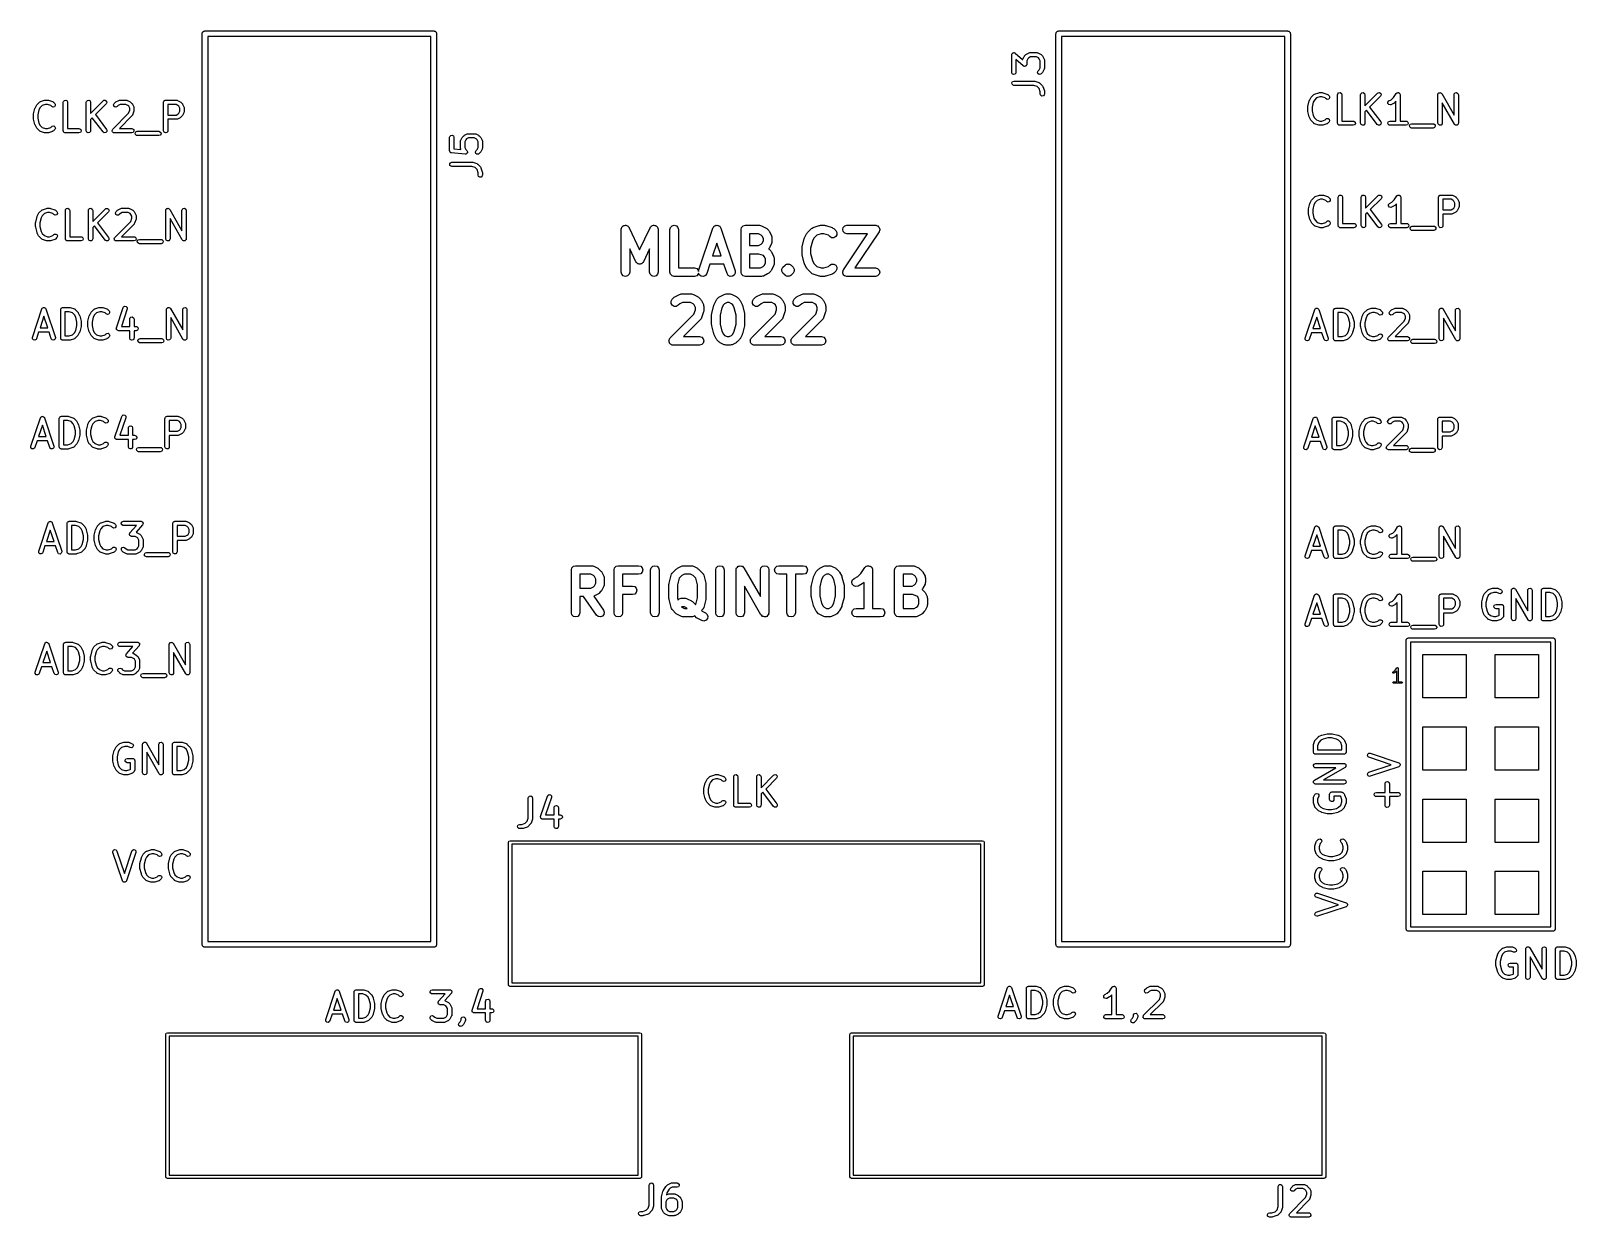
# Model space of a CAD drawing. Extents: x 4.01 to 6.15, y -5.17 to -3.53.
import ezdxf

# ---------------------------------------------------------------- set-up
doc = ezdxf.new("R2010")
doc.units = 0
doc.header["$MEASUREMENT"] = 0
doc.layers.add('BLACK', color=7, linetype='CONTINUOUS')

msp = doc.modelspace()

# ---------------------------------------------------------------- linework, layer by layer
at = {"layer": 'BLACK', "linetype": 'CONTINUOUS'}
for p, q in [((4.24724, -3.5313), (4.24744, -3.53071)), ((4.24724, -4.79114), (4.24724, -3.5313)), ((4.24744, -3.53008), (4.2478, -3.52958)), ((4.24744, -3.53071), (4.24744, -3.53008)), ((4.2478, -3.52958), (4.248, -3.52899)), ((4.248, -3.52899), (4.2485, -3.52862)), ((4.2485, -3.52862), (4.24887, -3.52811)), ((4.24887, -3.52811), (4.24946, -3.52792)), ((4.24946, -3.52792), (4.24996, -3.52755)), ((4.24996, -3.52755), (4.25059, -3.52755)), ((4.25059, -3.52755), (4.25118, -3.52736)), ((4.25118, -3.52736), (4.56772, -3.52736)), ((4.25512, -3.53524), (4.25512, -4.7872)), ((4.56378, -3.53524), (4.25512, -3.53524)), ((4.56378, -4.7872), (4.56378, -3.53524)), ((4.56772, -3.52736), (4.56831, -3.52755)), ((4.56831, -3.52755), (4.56893, -3.52755)), ((4.56893, -3.52755), (4.56944, -3.52792)), ((4.56944, -3.52792), (4.57003, -3.52811)), ((4.57003, -3.52811), (4.5704, -3.52862)), ((4.5704, -3.52862), (4.5709, -3.52899)), ((4.5709, -3.52899), (4.57109, -3.52958)), ((4.57109, -3.52958), (4.57146, -3.53008)), ((4.57146, -3.53008), (4.57146, -3.53071)), ((4.57146, -3.53071), (4.57165, -3.5313)), ((4.57165, -3.5313), (4.57165, -4.79114)), ((5.42835, -3.5313), (5.42854, -3.53071)), ((5.42835, -4.79114), (5.42835, -3.5313)), ((5.42854, -3.53008), (5.42891, -3.52958)), ((5.42854, -3.53071), (5.42854, -3.53008)), ((5.42891, -3.52958), (5.4291, -3.52899)), ((5.4291, -3.52899), (5.4296, -3.52862)), ((5.4296, -3.52862), (5.42997, -3.52811)), ((5.42997, -3.52811), (5.43056, -3.52792)), ((5.43056, -3.52792), (5.43107, -3.52755)), ((5.43107, -3.52755), (5.43169, -3.52755)), ((5.43169, -3.52755), (5.43228, -3.52736)), ((5.43228, -3.52736), (5.74882, -3.52736)), ((5.43622, -3.53524), (5.43622, -4.7872)), ((5.74488, -3.53524), (5.43622, -3.53524)), ((5.74488, -4.7872), (5.74488, -3.53524)), ((5.74882, -3.52736), (5.74941, -3.52755)), ((5.74941, -3.52755), (5.75004, -3.52755)), ((5.75004, -3.52755), (5.75054, -3.52792)), ((5.75054, -3.52792), (5.75113, -3.52811)), ((5.75113, -3.52811), (5.7515, -3.52862)), ((5.7515, -3.52862), (5.752, -3.52899)), ((5.752, -3.52899), (5.7522, -3.52958)), ((5.7522, -3.52958), (5.75256, -3.53008)), ((5.75256, -3.53008), (5.75256, -3.53071)), ((5.75256, -3.53071), (5.75276, -3.5313)), ((5.75276, -3.5313), (5.75276, -4.79114)), ((5.36722, -3.56037), (5.3673, -3.55993)), ((5.36722, -3.58474), (5.36722, -3.56037)), ((5.36728, -3.55979), (5.36734, -3.55969)), ((5.3673, -3.55993), (5.36728, -3.55979)), ((5.36734, -3.55969), (5.3674, -3.55936)), ((5.3674, -3.55936), (5.36791, -3.55875)), ((5.36791, -3.55875), (5.36832, -3.55807)), ((5.36832, -3.55807), (5.36854, -3.55799)), ((5.36854, -3.55799), (5.3687, -3.55781)), ((5.3687, -3.55781), (5.36948, -3.55767)), ((5.36948, -3.55767), (5.37023, -3.55742)), ((5.37023, -3.55742), (5.37045, -3.5575)), ((5.37045, -3.5575), (5.37069, -3.55746)), ((5.37069, -3.55746), (5.37137, -3.55786)), ((5.37137, -3.55786), (5.37212, -3.55815)), ((5.37212, -3.55815), (5.38235, -3.5671)), ((5.38323, -3.57571), (5.37313, -3.56687)), ((5.37313, -3.56687), (5.37313, -3.58474)), ((5.38235, -3.5671), (5.3824, -3.56686)), ((5.3824, -3.56686), (5.38251, -3.56672)), ((5.38251, -3.56672), (5.38253, -3.56655)), ((5.38253, -3.56655), (5.3844, -3.5628)), ((5.3844, -3.5628), (5.38493, -3.56209)), ((5.38493, -3.56209), (5.38496, -3.56203)), ((5.38496, -3.56203), (5.38683, -3.56015)), ((5.38683, -3.56015), (5.38756, -3.55965)), ((5.38756, -3.55965), (5.3876, -3.5596)), ((5.3876, -3.5596), (5.39135, -3.55773)), ((5.38947, -3.56587), (5.38812, -3.56856)), ((5.38812, -3.56856), (5.38812, -3.57349)), ((5.39067, -3.56467), (5.38947, -3.56587)), ((5.39337, -3.56332), (5.39067, -3.56467)), ((5.39135, -3.55773), (5.39233, -3.55743)), ((5.39233, -3.55743), (5.3925, -3.55748)), ((5.3925, -3.55748), (5.39267, -3.55741)), ((5.39267, -3.55741), (5.40204, -3.55741)), ((5.40135, -3.56332), (5.39337, -3.56332)), ((5.40404, -3.56467), (5.40135, -3.56332)), ((5.40204, -3.55741), (5.40305, -3.55759)), ((5.40305, -3.55759), (5.40319, -3.55771)), ((5.40319, -3.55771), (5.40336, -3.55773)), ((5.40336, -3.55773), (5.40711, -3.5596)), ((5.40524, -3.56587), (5.40404, -3.56467)), ((5.40659, -3.56856), (5.40524, -3.56587)), ((5.40659, -3.57842), (5.40659, -3.56856)), ((5.40711, -3.5596), (5.40782, -3.56013)), ((5.40782, -3.56013), (5.40788, -3.56015)), ((5.40788, -3.56015), (5.40976, -3.56203)), ((5.40976, -3.56203), (5.41026, -3.56275)), ((5.41026, -3.56275), (5.41031, -3.5628)), ((5.41031, -3.5628), (5.41218, -3.56655)), ((5.41218, -3.56655), (5.41248, -3.56753)), ((5.41248, -3.56753), (5.41243, -3.5677)), ((5.41243, -3.5677), (5.4125, -3.56787)), ((5.4125, -3.56787), (5.4125, -3.57912)), ((5.36791, -3.58664), (5.36722, -3.58474)), ((5.36966, -3.58765), (5.36791, -3.58664)), ((5.37165, -3.5873), (5.36966, -3.58765)), ((5.37295, -3.58575), (5.37165, -3.5873)), ((5.37313, -3.58474), (5.37295, -3.58575)), ((5.38397, -3.576), (5.38323, -3.57571)), ((5.38466, -3.5764), (5.38397, -3.576)), ((5.38489, -3.57636), (5.38466, -3.5764)), ((5.38511, -3.57644), (5.38489, -3.57636)), ((5.38586, -3.57619), (5.38511, -3.57644)), ((5.38665, -3.57605), (5.38586, -3.57619)), ((5.3868, -3.57587), (5.38665, -3.57605)), ((5.38702, -3.57579), (5.3868, -3.57587)), ((5.38743, -3.57511), (5.38702, -3.57579)), ((5.38795, -3.5745), (5.38743, -3.57511)), ((5.388, -3.57417), (5.38795, -3.5745)), ((5.38807, -3.57406), (5.388, -3.57417)), ((5.38812, -3.57349), (5.38805, -3.57393)), ((5.38805, -3.57393), (5.38807, -3.57406)), ((5.40285, -3.58448), (5.40371, -3.58265)), ((5.40337, -3.58643), (5.40285, -3.58448)), ((5.40503, -3.58759), (5.40337, -3.58643)), ((5.40371, -3.58265), (5.40524, -3.58112)), ((5.40704, -3.58742), (5.40503, -3.58759)), ((5.40524, -3.58112), (5.40659, -3.57842)), ((5.40788, -3.58683), (5.40704, -3.58742)), ((5.40976, -3.58495), (5.40788, -3.58683)), ((5.40978, -3.58489), (5.40976, -3.58495)), ((5.41031, -3.58419), (5.40978, -3.58489)), ((5.41218, -3.58044), (5.41031, -3.58419)), ((5.4122, -3.58026), (5.41218, -3.58044)), ((5.41232, -3.58012), (5.4122, -3.58026)), ((5.4125, -3.57912), (5.41232, -3.58012)), ((5.36726, -3.59922), (5.36827, -3.59748)), ((5.36762, -3.60121), (5.36726, -3.59922)), ((5.36916, -3.60251), (5.36762, -3.60121)), ((5.36827, -3.59748), (5.37017, -3.59678)), ((5.37017, -3.60269), (5.36916, -3.60251)), ((5.37017, -3.59678), (5.39829, -3.59678)), ((5.39781, -3.60269), (5.37017, -3.60269)), ((5.40232, -3.60419), (5.39781, -3.60269)), ((5.39829, -3.59678), (5.39916, -3.59694)), ((5.39916, -3.59694), (5.39923, -3.59694)), ((5.39923, -3.59694), (5.40485, -3.59881)), ((5.40509, -3.60696), (5.40232, -3.60419)), ((5.40485, -3.59881), (5.40575, -3.5993)), ((5.40659, -3.61147), (5.40509, -3.60696)), ((5.40575, -3.5993), (5.40585, -3.59945)), ((5.40585, -3.59945), (5.40601, -3.59952)), ((5.40601, -3.59952), (5.40976, -3.60327)), ((5.40659, -3.61474), (5.40659, -3.61147)), ((5.40976, -3.60327), (5.41034, -3.60411)), ((5.41034, -3.60411), (5.41036, -3.60429)), ((5.41036, -3.60429), (5.41047, -3.60443)), ((5.41047, -3.60443), (5.41234, -3.61005)), ((5.41234, -3.61005), (5.41247, -3.61093)), ((5.41247, -3.61093), (5.4125, -3.61099)), ((5.4125, -3.61099), (5.4125, -3.61474)), ((4.01611, -3.63413), (4.01798, -3.63038)), ((4.01798, -3.63038), (4.01851, -3.62967)), ((4.01851, -3.62967), (4.01853, -3.62961)), ((4.01853, -3.62961), (4.02228, -3.62586)), ((4.02305, -3.63345), (4.02153, -3.63648)), ((4.02228, -3.62586), (4.02312, -3.62528)), ((4.02597, -3.63053), (4.02305, -3.63345)), ((4.02312, -3.62528), (4.0233, -3.62526)), ((4.0233, -3.62526), (4.02344, -3.62515)), ((4.02344, -3.62515), (4.02906, -3.62328)), ((4.03048, -3.62903), (4.02597, -3.63053)), ((4.02906, -3.62328), (4.02994, -3.62315)), ((4.02994, -3.62315), (4.03, -3.62313)), ((4.03, -3.62313), (4.03375, -3.62313)), ((4.03327, -3.62903), (4.03048, -3.62903)), ((4.03778, -3.63053), (4.03327, -3.62903)), ((4.03375, -3.62313), (4.03462, -3.62328)), ((4.03462, -3.62328), (4.03468, -3.62328)), ((4.03468, -3.62328), (4.0403, -3.62515)), ((4.03916, -3.63192), (4.03778, -3.63053)), ((4.04099, -3.63277), (4.03916, -3.63192)), ((4.0403, -3.62515), (4.04121, -3.62564)), ((4.04294, -3.63225), (4.04099, -3.63277)), ((4.04121, -3.62564), (4.0413, -3.62579)), ((4.0413, -3.62579), (4.04146, -3.62586)), ((4.04146, -3.62586), (4.04333, -3.62774)), ((4.0441, -3.63059), (4.04294, -3.63225)), ((4.04333, -3.62774), (4.04392, -3.62858)), ((4.04392, -3.62858), (4.0441, -3.63059)), ((4.05516, -3.62608), (4.05534, -3.62507)), ((4.05516, -3.66545), (4.05516, -3.62608)), ((4.05534, -3.62507), (4.05664, -3.62352)), ((4.05664, -3.62352), (4.05863, -3.62317)), ((4.05863, -3.62317), (4.06038, -3.62418)), ((4.06038, -3.62418), (4.06107, -3.62608)), ((4.06107, -3.62608), (4.06107, -3.6625)), ((4.08704, -3.62608), (4.08721, -3.62507)), ((4.08704, -3.66545), (4.08704, -3.62608)), ((4.08721, -3.62507), (4.08851, -3.62352)), ((4.08851, -3.62352), (4.0905, -3.62317)), ((4.0905, -3.62317), (4.09225, -3.62418)), ((4.09225, -3.62418), (4.09294, -3.62608)), ((4.09294, -3.64145), (4.1104, -3.62399)), ((4.09294, -3.62608), (4.09294, -3.64145)), ((4.11457, -3.62817), (4.09951, -3.64323)), ((4.1104, -3.62399), (4.11124, -3.6234)), ((4.11124, -3.6234), (4.11325, -3.62323)), ((4.11325, -3.62323), (4.1149, -3.62438)), ((4.11543, -3.62634), (4.11457, -3.62817)), ((4.1149, -3.62438), (4.11543, -3.62634)), ((4.12454, -3.62957), (4.1254, -3.62774)), ((4.12507, -3.63152), (4.12454, -3.62957)), ((4.12672, -3.63268), (4.12507, -3.63152)), ((4.1254, -3.62774), (4.12727, -3.62586)), ((4.12873, -3.6325), (4.12672, -3.63268)), ((4.12727, -3.62586), (4.12799, -3.62536)), ((4.12799, -3.62536), (4.12804, -3.62531)), ((4.12804, -3.62531), (4.13179, -3.62344)), ((4.12957, -3.63192), (4.12873, -3.6325)), ((4.13111, -3.63038), (4.12957, -3.63192)), ((4.13381, -3.62903), (4.13111, -3.63038)), ((4.13179, -3.62344), (4.13277, -3.62314)), ((4.13277, -3.62314), (4.13294, -3.62319)), ((4.13294, -3.62319), (4.13311, -3.62313)), ((4.13311, -3.62313), (4.14248, -3.62313)), ((4.14179, -3.62903), (4.13381, -3.62903)), ((4.14448, -3.63038), (4.14179, -3.62903)), ((4.14248, -3.62313), (4.14349, -3.6233)), ((4.14349, -3.6233), (4.14363, -3.62342)), ((4.14363, -3.62342), (4.1438, -3.62344)), ((4.1438, -3.62344), (4.14755, -3.62531)), ((4.14568, -3.63158), (4.14448, -3.63038)), ((4.14703, -3.63427), (4.14568, -3.63158)), ((4.14755, -3.62531), (4.14826, -3.62584)), ((4.14826, -3.62584), (4.14832, -3.62586)), ((4.14832, -3.62586), (4.15019, -3.62774)), ((4.15019, -3.62774), (4.1507, -3.62846)), ((4.1507, -3.62846), (4.15075, -3.62851)), ((4.15075, -3.62851), (4.15262, -3.63226)), ((4.15262, -3.63226), (4.15291, -3.63324)), ((4.15291, -3.63324), (4.15287, -3.63341)), ((4.15287, -3.63341), (4.15293, -3.63358)), ((4.15293, -3.63358), (4.15293, -3.63733)), ((4.1939, -3.62608), (4.19397, -3.62569)), ((4.1939, -3.66545), (4.1939, -3.62608)), ((4.19394, -3.62557), (4.19401, -3.62545)), ((4.19397, -3.62569), (4.19394, -3.62557)), ((4.19401, -3.62545), (4.19408, -3.62507)), ((4.19408, -3.62507), (4.19457, -3.62448)), ((4.19457, -3.62448), (4.19495, -3.62382)), ((4.19495, -3.62382), (4.1952, -3.62372)), ((4.1952, -3.62372), (4.19537, -3.62352)), ((4.19537, -3.62352), (4.19613, -3.62339)), ((4.19613, -3.62339), (4.19685, -3.62313)), ((4.19685, -3.62313), (4.21185, -3.62313)), ((4.1998, -3.62903), (4.1998, -3.64375)), ((4.21115, -3.62903), (4.1998, -3.62903)), ((4.21385, -3.63038), (4.21115, -3.62903)), ((4.21185, -3.62313), (4.21286, -3.6233)), ((4.21286, -3.6233), (4.21299, -3.62342)), ((4.21299, -3.62342), (4.21317, -3.62344)), ((4.21317, -3.62344), (4.21692, -3.62531)), ((4.21505, -3.63158), (4.21385, -3.63038)), ((4.21639, -3.63427), (4.21505, -3.63158)), ((4.21692, -3.62531), (4.21763, -3.62584)), ((4.21763, -3.62584), (4.21769, -3.62586)), ((4.21769, -3.62586), (4.21956, -3.62774)), ((4.21956, -3.62774), (4.22007, -3.62846)), ((4.22007, -3.62846), (4.22011, -3.62851)), ((4.22011, -3.62851), (4.22199, -3.63226)), ((4.22199, -3.63226), (4.22228, -3.63324)), ((4.22228, -3.63324), (4.22224, -3.63341)), ((4.22224, -3.63341), (4.2223, -3.63358)), ((4.2223, -3.63358), (4.2223, -3.6392)), ((5.40728, -3.61663), (5.40659, -3.61474)), ((5.40903, -3.61764), (5.40728, -3.61663)), ((5.41102, -3.61729), (5.40903, -3.61764)), ((5.41232, -3.61575), (5.41102, -3.61729)), ((5.4125, -3.61474), (5.41232, -3.61575)), ((5.77676, -3.63252), (5.77686, -3.63194)), ((5.77676, -3.63814), (5.77676, -3.63252)), ((5.77685, -3.6318), (5.77873, -3.6243)), ((5.77686, -3.63194), (5.77685, -3.6318)), ((5.77873, -3.6243), (5.77893, -3.62384)), ((5.77893, -3.62384), (5.77895, -3.6237)), ((5.77895, -3.6237), (5.78082, -3.61995)), ((5.78082, -3.61995), (5.78135, -3.61924)), ((5.78135, -3.61924), (5.78138, -3.61918)), ((5.78138, -3.61918), (5.78513, -3.61543)), ((5.78438, -3.62605), (5.78267, -3.63288)), ((5.78267, -3.63288), (5.78267, -3.63778)), ((5.78589, -3.62302), (5.78438, -3.62605)), ((5.78513, -3.61543), (5.78597, -3.61484)), ((5.78881, -3.6201), (5.78589, -3.62302)), ((5.78597, -3.61484), (5.78614, -3.61483)), ((5.78614, -3.61483), (5.78628, -3.61472)), ((5.78628, -3.61472), (5.7919, -3.61284)), ((5.79332, -3.6186), (5.78881, -3.6201)), ((5.7919, -3.61284), (5.79278, -3.61271)), ((5.79278, -3.61271), (5.79284, -3.61269)), ((5.79284, -3.61269), (5.79659, -3.61269)), ((5.79611, -3.6186), (5.79332, -3.6186)), ((5.80062, -3.6201), (5.79611, -3.6186)), ((5.79659, -3.61269), (5.79746, -3.61285)), ((5.79746, -3.61285), (5.79752, -3.61284)), ((5.79752, -3.61284), (5.80315, -3.61472)), ((5.802, -3.62148), (5.80062, -3.6201)), ((5.80383, -3.62234), (5.802, -3.62148)), ((5.80315, -3.61472), (5.80405, -3.61521)), ((5.80578, -3.62181), (5.80383, -3.62234)), ((5.80405, -3.61521), (5.80414, -3.61536)), ((5.80414, -3.61536), (5.8043, -3.61543)), ((5.8043, -3.61543), (5.80617, -3.61731)), ((5.80694, -3.62016), (5.80578, -3.62181)), ((5.80617, -3.61731), (5.80676, -3.61815)), ((5.80676, -3.61815), (5.80694, -3.62016)), ((5.81801, -3.61564), (5.81819, -3.61463)), ((5.81801, -3.65501), (5.81801, -3.61564)), ((5.81819, -3.61463), (5.81948, -3.61309)), ((5.81948, -3.61309), (5.82147, -3.61274)), ((5.82147, -3.61274), (5.82322, -3.61375)), ((5.82322, -3.61375), (5.82391, -3.61564)), ((5.82391, -3.61564), (5.82391, -3.65206)), ((5.84988, -3.61564), (5.85006, -3.61463)), ((5.84988, -3.65501), (5.84988, -3.61564)), ((5.85006, -3.61463), (5.85135, -3.61309)), ((5.85135, -3.61309), (5.85334, -3.61274)), ((5.85334, -3.61274), (5.85509, -3.61375)), ((5.85509, -3.61375), (5.85578, -3.61564)), ((5.85578, -3.63101), (5.87324, -3.61356)), ((5.85578, -3.61564), (5.85578, -3.63101)), ((5.87742, -3.61773), (5.86235, -3.63279)), ((5.86235, -3.63279), (5.87769, -3.65324)), ((5.87324, -3.61356), (5.87408, -3.61297)), ((5.87408, -3.61297), (5.87609, -3.61279)), ((5.87609, -3.61279), (5.87775, -3.61395)), ((5.87827, -3.6159), (5.87742, -3.61773)), ((5.87775, -3.61395), (5.87827, -3.6159)), ((5.8875, -3.62774), (5.88762, -3.62572)), ((5.8887, -3.62936), (5.8875, -3.62774)), ((5.88762, -3.62572), (5.88901, -3.62425)), ((5.89066, -3.62983), (5.8887, -3.62936)), ((5.88901, -3.62425), (5.89233, -3.62259)), ((5.89165, -3.62953), (5.89066, -3.62983)), ((5.8954, -3.62766), (5.89165, -3.62953)), ((5.89233, -3.62259), (5.89553, -3.61939)), ((5.89544, -3.62761), (5.8954, -3.62766)), ((5.89616, -3.62711), (5.89544, -3.62761)), ((5.89553, -3.61939), (5.89912, -3.61401)), ((5.89862, -3.62465), (5.89616, -3.62711)), ((5.89862, -3.65206), (5.89862, -3.62465)), ((5.89912, -3.61401), (5.89983, -3.61327)), ((5.89983, -3.61327), (5.89999, -3.61322)), ((5.89999, -3.61322), (5.9001, -3.61309)), ((5.9001, -3.61309), (5.90094, -3.61294)), ((5.90094, -3.61294), (5.90176, -3.6127)), ((5.90176, -3.6127), (5.90192, -3.61277)), ((5.90192, -3.61277), (5.90209, -3.61274)), ((5.90209, -3.61274), (5.90283, -3.61317)), ((5.90283, -3.61317), (5.90361, -3.61351)), ((5.90361, -3.61351), (5.90369, -3.61366)), ((5.90369, -3.61366), (5.90384, -3.61375)), ((5.90384, -3.61375), (5.90413, -3.61455)), ((5.90413, -3.61455), (5.90451, -3.61532)), ((5.90451, -3.61532), (5.90447, -3.61549)), ((5.90447, -3.61549), (5.90453, -3.61564)), ((5.90453, -3.61564), (5.90453, -3.65206)), ((5.95674, -3.61564), (5.95692, -3.61463)), ((5.95674, -3.65501), (5.95674, -3.61564)), ((5.95692, -3.61463), (5.95709, -3.61443)), ((5.95709, -3.61443), (5.95714, -3.61416)), ((5.95714, -3.61416), (5.95773, -3.61367)), ((5.95773, -3.61367), (5.95822, -3.61309)), ((5.95822, -3.61309), (5.95849, -3.61304)), ((5.95849, -3.61304), (5.95869, -3.61287)), ((5.95869, -3.61287), (5.95946, -3.61287)), ((5.95946, -3.61287), (5.96021, -3.61274)), ((5.96021, -3.61274), (5.96044, -3.61287)), ((5.96044, -3.61287), (5.96071, -3.61287)), ((5.96071, -3.61287), (5.9613, -3.61337)), ((5.9613, -3.61337), (5.96195, -3.61375)), ((5.96195, -3.61375), (5.96205, -3.614)), ((5.96205, -3.614), (5.96226, -3.61418)), ((5.96226, -3.61418), (5.97924, -3.6439)), ((5.97963, -3.65648), (5.96265, -3.62676)), ((5.96265, -3.62676), (5.96265, -3.65501)), ((5.97924, -3.61564), (5.97942, -3.61463)), ((5.97924, -3.6439), (5.97924, -3.61564)), ((5.97942, -3.61463), (5.98071, -3.61309)), ((5.98071, -3.61309), (5.9827, -3.61274)), ((5.9827, -3.61274), (5.98445, -3.61375)), ((5.98445, -3.61375), (5.98514, -3.61564)), ((5.98514, -3.61564), (5.98514, -3.65501)), ((4.01392, -3.64295), (4.01402, -3.64237)), ((4.01392, -3.64858), (4.01392, -3.64295)), ((4.01397, -3.6487), (4.01392, -3.64858)), ((4.01401, -3.64929), (4.01397, -3.6487)), ((4.01401, -3.64223), (4.01588, -3.63474)), ((4.01402, -3.64237), (4.01401, -3.64223)), ((4.01588, -3.65679), (4.01401, -3.64929)), ((4.01588, -3.63474), (4.01609, -3.63427)), ((4.01609, -3.63427), (4.01611, -3.63413)), ((4.02153, -3.63648), (4.01983, -3.64331)), ((4.01983, -3.64331), (4.01983, -3.64821)), ((4.01983, -3.64821), (4.02153, -3.65504)), ((4.02153, -3.65504), (4.02305, -3.65807)), ((4.09529, -3.64745), (4.09294, -3.6498)), ((4.09294, -3.6498), (4.09294, -3.66545)), ((4.11012, -3.66722), (4.09529, -3.64745)), ((4.09951, -3.64323), (4.11485, -3.66368)), ((4.12352, -3.66336), (4.14553, -3.64136)), ((4.15019, -3.64504), (4.13274, -3.6625)), ((4.14553, -3.64136), (4.14703, -3.63685)), ((4.14703, -3.63685), (4.14703, -3.63427)), ((4.15027, -3.64488), (4.15019, -3.64504)), ((4.15042, -3.64479), (4.15027, -3.64488)), ((4.15091, -3.64388), (4.15042, -3.64479)), ((4.15278, -3.63826), (4.15091, -3.64388)), ((4.15293, -3.63733), (4.15278, -3.6382)), ((4.15278, -3.6382), (4.15278, -3.63826)), ((4.1998, -3.64375), (4.21115, -3.64375)), ((4.21185, -3.64965), (4.1998, -3.64965)), ((4.1998, -3.64965), (4.1998, -3.66545)), ((4.21115, -3.64375), (4.21385, -3.6424)), ((4.21201, -3.64959), (4.21185, -3.64965)), ((4.21219, -3.64963), (4.21201, -3.64959)), ((4.21317, -3.64934), (4.21219, -3.64963)), ((4.21692, -3.64747), (4.21317, -3.64934)), ((4.21385, -3.6424), (4.21505, -3.6412)), ((4.21505, -3.6412), (4.21639, -3.6385)), ((4.21639, -3.6385), (4.21639, -3.63427)), ((4.21696, -3.64742), (4.21692, -3.64747)), ((4.21769, -3.64691), (4.21696, -3.64742)), ((4.21956, -3.64504), (4.21769, -3.64691)), ((4.21959, -3.64498), (4.21956, -3.64504)), ((4.22011, -3.64427), (4.21959, -3.64498)), ((4.22199, -3.64052), (4.22011, -3.64427)), ((4.22201, -3.64035), (4.22199, -3.64052)), ((4.22212, -3.64021), (4.22201, -3.64035)), ((4.2223, -3.6392), (4.22212, -3.64021)), ((5.77681, -3.63827), (5.77676, -3.63814)), ((5.77685, -3.63886), (5.77681, -3.63827)), ((5.77873, -3.64636), (5.77685, -3.63886)), ((5.7788, -3.64647), (5.77873, -3.64636)), ((5.77895, -3.64696), (5.7788, -3.64647)), ((5.78082, -3.65071), (5.77895, -3.64696)), ((5.78087, -3.65076), (5.78082, -3.65071)), ((5.78138, -3.65148), (5.78087, -3.65076)), ((5.78513, -3.65523), (5.78138, -3.65148)), ((5.78267, -3.63778), (5.78438, -3.64461)), ((5.78438, -3.64461), (5.78589, -3.64764)), ((5.78529, -3.6553), (5.78513, -3.65523)), ((5.78589, -3.64764), (5.78881, -3.65056)), ((5.78881, -3.65056), (5.79332, -3.65206)), ((5.79332, -3.65206), (5.79611, -3.65206)), ((5.79611, -3.65206), (5.80062, -3.65056)), ((5.80062, -3.65056), (5.802, -3.64918)), ((5.802, -3.64918), (5.80284, -3.64859)), ((5.80284, -3.64859), (5.80485, -3.64841)), ((5.8043, -3.65523), (5.80346, -3.65582)), ((5.80617, -3.65335), (5.8043, -3.65523)), ((5.80485, -3.64841), (5.80651, -3.64957)), ((5.80703, -3.65152), (5.80617, -3.65335)), ((5.80651, -3.64957), (5.80703, -3.65152)), ((5.81827, -3.65574), (5.81801, -3.65501)), ((5.82391, -3.65206), (5.83971, -3.65206)), ((5.83971, -3.65206), (5.84072, -3.65224)), ((5.84072, -3.65224), (5.84226, -3.65354)), ((5.84226, -3.65354), (5.84262, -3.65553)), ((5.85057, -3.65691), (5.84988, -3.65501)), ((5.85578, -3.65501), (5.85561, -3.65602)), ((5.85814, -3.63701), (5.85578, -3.63937)), ((5.85578, -3.63937), (5.85578, -3.65501)), ((5.87297, -3.65679), (5.85814, -3.63701)), ((5.87769, -3.65324), (5.87815, -3.65416)), ((5.87815, -3.65416), (5.87804, -3.65617)), ((5.88742, -3.6545), (5.88843, -3.65275)), ((5.88777, -3.65649), (5.88742, -3.6545)), ((5.88843, -3.65275), (5.89033, -3.65206)), ((5.89033, -3.65206), (5.89862, -3.65206)), ((5.90453, -3.65206), (5.91282, -3.65206)), ((5.91282, -3.65206), (5.91383, -3.65224)), ((5.91383, -3.65224), (5.91538, -3.65354)), ((5.91538, -3.65354), (5.91573, -3.65553)), ((5.95743, -3.65691), (5.95674, -3.65501)), ((5.96265, -3.65501), (5.96247, -3.65602)), ((5.98514, -3.65501), (5.98496, -3.65602)), ((4.01596, -3.65691), (4.01588, -3.65679)), ((4.01611, -3.65739), (4.01596, -3.65691)), ((4.01798, -3.66114), (4.01611, -3.65739)), ((4.01803, -3.66119), (4.01798, -3.66114)), ((4.01853, -3.66191), (4.01803, -3.66119)), ((4.02228, -3.66566), (4.01853, -3.66191)), ((4.02244, -3.66574), (4.02228, -3.66566)), ((4.02254, -3.66589), (4.02244, -3.66574)), ((4.02344, -3.66637), (4.02254, -3.66589)), ((4.02305, -3.65807), (4.02597, -3.66099)), ((4.02906, -3.66825), (4.02344, -3.66637)), ((4.02597, -3.66099), (4.03048, -3.6625)), ((4.02913, -3.66825), (4.02906, -3.66825)), ((4.03, -3.6684), (4.02913, -3.66825)), ((4.03375, -3.6684), (4.03, -3.6684)), ((4.03048, -3.6625), (4.03327, -3.6625)), ((4.03327, -3.6625), (4.03778, -3.66099)), ((4.03381, -3.66838), (4.03375, -3.6684)), ((4.03468, -3.66825), (4.03381, -3.66838)), ((4.0403, -3.66637), (4.03468, -3.66825)), ((4.03778, -3.66099), (4.03916, -3.65961)), ((4.03916, -3.65961), (4.04, -3.65902)), ((4.04, -3.65902), (4.04201, -3.65885)), ((4.04044, -3.66626), (4.0403, -3.66637)), ((4.04062, -3.66625), (4.04044, -3.66626)), ((4.04146, -3.66566), (4.04062, -3.66625)), ((4.04333, -3.66379), (4.04146, -3.66566)), ((4.04201, -3.65885), (4.04366, -3.66)), ((4.04419, -3.66196), (4.04333, -3.66379)), ((4.04366, -3.66), (4.04419, -3.66196)), ((4.05543, -3.66617), (4.05516, -3.66545)), ((4.05556, -3.66692), (4.05543, -3.66617)), ((4.05576, -3.6671), (4.05556, -3.66692)), ((4.05586, -3.66735), (4.05576, -3.6671)), ((4.05652, -3.66773), (4.05586, -3.66735)), ((4.05711, -3.66822), (4.05652, -3.66773)), ((4.05749, -3.66829), (4.05711, -3.66822)), ((4.0576, -3.66836), (4.05749, -3.66829)), ((4.05773, -3.66833), (4.0576, -3.66836)), ((4.05812, -3.6684), (4.05773, -3.66833)), ((4.07687, -3.6684), (4.05812, -3.6684)), ((4.06107, -3.6625), (4.07687, -3.6625)), ((4.07687, -3.6625), (4.07788, -3.66267)), ((4.07876, -3.66771), (4.07687, -3.6684)), ((4.07788, -3.66267), (4.07942, -3.66397)), ((4.07977, -3.66596), (4.07876, -3.66771)), ((4.07942, -3.66397), (4.07977, -3.66596)), ((4.08773, -3.66735), (4.08704, -3.66545)), ((4.08948, -3.66836), (4.08773, -3.66735)), ((4.09147, -3.66801), (4.08948, -3.66836)), ((4.09276, -3.66646), (4.09147, -3.66801)), ((4.09294, -3.66545), (4.09276, -3.66646)), ((4.11182, -3.66832), (4.11012, -3.66722)), ((4.11382, -3.66808), (4.11182, -3.66832)), ((4.1152, -3.66661), (4.11382, -3.66808)), ((4.11485, -3.66368), (4.11531, -3.66459)), ((4.11531, -3.66459), (4.1152, -3.66661)), ((4.12267, -3.66519), (4.12272, -3.66507)), ((4.1229, -3.66605), (4.12267, -3.66519)), ((4.1227, -3.66494), (4.12315, -3.66417)), ((4.12272, -3.66507), (4.1227, -3.66494)), ((4.12305, -3.66692), (4.1229, -3.66605)), ((4.12316, -3.66701), (4.12305, -3.66692)), ((4.12315, -3.66417), (4.12352, -3.66336)), ((4.12319, -3.66714), (4.12316, -3.66701)), ((4.12392, -3.66765), (4.12319, -3.66714)), ((4.1246, -3.66822), (4.12392, -3.66765)), ((4.12478, -3.66825), (4.1246, -3.66822)), ((4.12485, -3.6683), (4.12478, -3.66825)), ((4.12497, -3.66829), (4.12485, -3.6683)), ((4.12561, -3.6684), (4.12497, -3.66829)), ((4.14998, -3.6684), (4.12561, -3.6684)), ((4.13274, -3.6625), (4.14998, -3.6625)), ((4.14998, -3.6625), (4.15099, -3.66267)), ((4.15188, -3.66771), (4.14998, -3.6684)), ((4.15099, -3.66267), (4.15254, -3.66397)), ((4.15289, -3.66596), (4.15188, -3.66771)), ((4.15254, -3.66397), (4.15289, -3.66596)), ((4.15457, -3.66868), (4.15558, -3.66694)), ((4.15492, -3.67067), (4.15457, -3.66868)), ((4.15647, -3.67197), (4.15492, -3.67067)), ((4.15558, -3.66694), (4.15748, -3.66624)), ((4.15748, -3.67215), (4.15647, -3.67197)), ((4.15748, -3.66624), (4.18748, -3.66624)), ((4.18748, -3.67215), (4.15748, -3.67215)), ((4.18748, -3.66624), (4.18849, -3.66642)), ((4.18937, -3.67146), (4.18748, -3.67215)), ((4.18849, -3.66642), (4.19003, -3.66772)), ((4.19038, -3.66971), (4.18937, -3.67146)), ((4.19003, -3.66772), (4.19038, -3.66971)), ((4.19459, -3.66735), (4.1939, -3.66545)), ((4.19634, -3.66836), (4.19459, -3.66735)), ((4.19833, -3.66801), (4.19634, -3.66836)), ((4.19963, -3.66646), (4.19833, -3.66801)), ((4.1998, -3.66545), (4.19963, -3.66646)), ((4.58966, -3.67445), (4.58984, -3.67344)), ((4.58966, -3.69319), (4.58966, -3.67445)), ((4.58984, -3.67344), (4.59114, -3.67189)), ((4.59114, -3.67189), (4.59313, -3.67154)), ((4.59313, -3.67154), (4.59488, -3.67255)), ((4.59488, -3.67255), (4.59557, -3.67445)), ((4.59557, -3.67445), (4.59557, -3.69052)), ((4.60497, -3.67875), (4.60685, -3.675)), ((4.60685, -3.675), (4.60737, -3.67429)), ((4.60737, -3.67429), (4.6074, -3.67423)), ((4.6074, -3.67423), (4.60927, -3.67236)), ((4.60927, -3.67236), (4.61, -3.67185)), ((4.61, -3.67185), (4.61004, -3.67181)), ((4.61004, -3.67181), (4.61379, -3.66993)), ((4.61581, -3.67552), (4.61311, -3.67687)), ((4.61379, -3.66993), (4.61477, -3.66964)), ((4.61477, -3.66964), (4.61494, -3.66968)), ((4.61494, -3.66968), (4.61511, -3.66962)), ((4.61511, -3.66962), (4.62448, -3.66962)), ((4.62379, -3.67552), (4.61581, -3.67552)), ((4.62648, -3.67687), (4.62379, -3.67552)), ((4.62448, -3.66962), (4.62549, -3.6698)), ((4.62549, -3.6698), (4.62563, -3.66991)), ((4.62563, -3.66991), (4.6258, -3.66993)), ((4.6258, -3.66993), (4.62955, -3.67181)), ((4.62955, -3.67181), (4.63026, -3.67233)), ((4.63026, -3.67233), (4.63032, -3.67236)), ((4.63032, -3.67236), (4.6322, -3.67423)), ((4.6322, -3.67423), (4.6327, -3.67496)), ((4.6327, -3.67496), (4.63275, -3.675)), ((4.63275, -3.675), (4.63462, -3.67875)), ((5.78538, -3.65545), (5.78529, -3.6553)), ((5.78628, -3.65594), (5.78538, -3.65545)), ((5.7919, -3.65782), (5.78628, -3.65594)), ((5.79197, -3.65781), (5.7919, -3.65782)), ((5.79284, -3.65797), (5.79197, -3.65781)), ((5.79659, -3.65797), (5.79284, -3.65797)), ((5.79665, -3.65795), (5.79659, -3.65797)), ((5.79752, -3.65782), (5.79665, -3.65795)), ((5.80315, -3.65594), (5.79752, -3.65782)), ((5.80328, -3.65583), (5.80315, -3.65594)), ((5.80346, -3.65582), (5.80328, -3.65583)), ((5.8184, -3.65649), (5.81827, -3.65574)), ((5.81861, -3.65666), (5.8184, -3.65649)), ((5.8187, -3.65691), (5.81861, -3.65666)), ((5.81936, -3.6573), (5.8187, -3.65691)), ((5.81995, -3.65779), (5.81936, -3.6573)), ((5.82033, -3.65786), (5.81995, -3.65779)), ((5.82045, -3.65792), (5.82033, -3.65786)), ((5.82058, -3.6579), (5.82045, -3.65792)), ((5.82096, -3.65797), (5.82058, -3.6579)), ((5.83971, -3.65797), (5.82096, -3.65797)), ((5.84161, -3.65728), (5.83971, -3.65797)), ((5.84262, -3.65553), (5.84161, -3.65728)), ((5.85232, -3.65792), (5.85057, -3.65691)), ((5.85431, -3.65757), (5.85232, -3.65792)), ((5.85561, -3.65602), (5.85431, -3.65757)), ((5.87466, -3.65789), (5.87297, -3.65679)), ((5.87666, -3.65765), (5.87466, -3.65789)), ((5.87804, -3.65617), (5.87666, -3.65765)), ((5.88932, -3.65779), (5.88777, -3.65649)), ((5.89033, -3.65797), (5.88932, -3.65779)), ((5.91282, -3.65797), (5.89033, -3.65797)), ((5.91472, -3.65728), (5.91282, -3.65797)), ((5.91573, -3.65553), (5.91472, -3.65728)), ((5.91741, -3.65825), (5.91842, -3.6565)), ((5.91777, -3.66024), (5.91741, -3.65825)), ((5.91931, -3.66154), (5.91777, -3.66024)), ((5.91842, -3.6565), (5.92032, -3.65581)), ((5.92032, -3.66172), (5.91931, -3.66154)), ((5.92032, -3.65581), (5.95032, -3.65581)), ((5.95032, -3.66172), (5.92032, -3.66172)), ((5.95032, -3.65581), (5.95133, -3.65599)), ((5.95222, -3.66103), (5.95032, -3.66172)), ((5.95133, -3.65599), (5.95288, -3.65729)), ((5.95323, -3.65928), (5.95222, -3.66103)), ((5.95288, -3.65729), (5.95323, -3.65928)), ((5.95918, -3.65792), (5.95743, -3.65691)), ((5.96117, -3.65757), (5.95918, -3.65792)), ((5.96247, -3.65602), (5.96117, -3.65757)), ((5.97983, -3.65666), (5.97963, -3.65648)), ((5.97993, -3.65691), (5.97983, -3.65666)), ((5.98059, -3.65729), (5.97993, -3.65691)), ((5.98117, -3.65779), (5.98059, -3.65729)), ((5.98144, -3.65779), (5.98117, -3.65779)), ((5.98168, -3.65792), (5.98144, -3.65779)), ((5.98243, -3.65779), (5.98168, -3.65792)), ((5.98319, -3.65779), (5.98243, -3.65779)), ((5.9834, -3.65762), (5.98319, -3.65779)), ((5.98367, -3.65757), (5.9834, -3.65762)), ((5.98416, -3.65699), (5.98367, -3.65757)), ((5.98474, -3.6565), (5.98416, -3.65699)), ((5.98479, -3.65623), (5.98474, -3.6565)), ((5.98496, -3.65602), (5.98479, -3.65623)), ((4.58988, -3.69378), (4.58966, -3.69319)), ((4.58992, -3.69441), (4.58988, -3.69378)), ((4.59021, -3.6947), (4.58992, -3.69441)), ((4.59035, -3.69509), (4.59021, -3.6947)), ((4.59089, -3.69541), (4.59035, -3.69509)), ((4.59133, -3.69585), (4.59089, -3.69541)), ((4.59199, -3.69604), (4.59133, -3.69585)), ((4.5921, -3.6961), (4.59199, -3.69604)), ((4.59217, -3.69609), (4.5921, -3.6961)), ((4.59232, -3.69613), (4.59217, -3.69609)), ((4.61107, -3.69801), (4.59232, -3.69613)), ((4.59557, -3.69052), (4.60534, -3.6915)), ((4.60466, -3.68007), (4.60484, -3.67906)), ((4.60466, -3.68945), (4.60466, -3.68007)), ((4.60472, -3.68961), (4.60466, -3.68945)), ((4.60468, -3.68978), (4.60472, -3.68961)), ((4.60497, -3.69077), (4.60468, -3.68978)), ((4.60484, -3.67906), (4.60495, -3.67893)), ((4.60495, -3.67893), (4.60497, -3.67875)), ((4.60534, -3.6915), (4.60497, -3.69077)), ((4.61191, -3.67807), (4.61056, -3.68077)), ((4.61056, -3.68077), (4.61056, -3.68875)), ((4.61056, -3.68875), (4.61191, -3.69145)), ((4.61109, -3.698), (4.61107, -3.69801)), ((4.6111, -3.69801), (4.61109, -3.698)), ((4.61206, -3.69775), (4.6111, -3.69801)), ((4.61311, -3.67687), (4.61191, -3.67807)), ((4.61191, -3.69145), (4.61345, -3.69298)), ((4.61302, -3.69751), (4.61206, -3.69775)), ((4.61304, -3.69749), (4.61302, -3.69751)), ((4.61305, -3.69749), (4.61304, -3.69749)), ((4.61362, -3.69668), (4.61305, -3.69749)), ((4.61345, -3.69298), (4.61404, -3.69382)), ((4.6142, -3.69587), (4.61362, -3.69668)), ((4.61404, -3.69382), (4.61404, -3.69384)), ((4.61404, -3.69384), (4.61405, -3.69385)), ((4.61405, -3.69385), (4.61413, -3.69485)), ((4.61413, -3.69485), (4.61421, -3.69583)), ((4.61421, -3.69583), (4.6142, -3.69585)), ((4.6142, -3.69585), (4.6142, -3.69587)), ((4.62529, -3.69481), (4.62615, -3.69298)), ((4.62582, -3.69676), (4.62529, -3.69481)), ((4.62747, -3.69792), (4.62582, -3.69676)), ((4.62615, -3.69298), (4.62768, -3.69145)), ((4.62768, -3.67807), (4.62648, -3.67687)), ((4.62948, -3.69775), (4.62747, -3.69792)), ((4.62903, -3.68077), (4.62768, -3.67807)), ((4.62768, -3.69145), (4.62903, -3.68875)), ((4.62903, -3.68875), (4.62903, -3.68077)), ((4.63032, -3.69716), (4.62948, -3.69775)), ((4.6322, -3.69528), (4.63032, -3.69716)), ((4.63222, -3.69522), (4.6322, -3.69528)), ((4.63275, -3.69452), (4.63222, -3.69522)), ((4.63462, -3.69077), (4.63275, -3.69452)), ((4.63462, -3.67875), (4.63492, -3.67973)), ((4.63464, -3.69059), (4.63462, -3.69077)), ((4.63476, -3.69045), (4.63464, -3.69059)), ((4.63494, -3.68945), (4.63476, -3.69045)), ((4.63492, -3.67973), (4.63488, -3.67991)), ((4.63488, -3.67991), (4.63494, -3.68007)), ((4.63494, -3.68007), (4.63494, -3.68945)), ((4.58971, -3.71143), (4.59072, -3.70968)), ((4.59006, -3.71342), (4.58971, -3.71143)), ((4.5916, -3.71472), (4.59006, -3.71342)), ((4.59072, -3.70968), (4.59261, -3.70899)), ((4.59261, -3.71489), (4.5916, -3.71472)), ((4.59261, -3.70899), (4.62073, -3.70899)), ((4.62026, -3.71489), (4.59261, -3.71489)), ((4.62476, -3.7164), (4.62026, -3.71489)), ((4.62073, -3.70899), (4.6216, -3.70914)), ((4.6216, -3.70914), (4.62167, -3.70914)), ((4.62167, -3.70914), (4.62729, -3.71102)), ((4.62753, -3.71916), (4.62476, -3.7164)), ((4.62729, -3.71102), (4.62819, -3.7115)), ((4.62903, -3.72367), (4.62753, -3.71916)), ((4.62819, -3.7115), (4.62829, -3.71165)), ((4.62829, -3.71165), (4.62845, -3.71173)), ((4.62845, -3.71173), (4.6322, -3.71548)), ((4.6322, -3.71548), (4.63278, -3.71632)), ((4.63278, -3.71632), (4.6328, -3.71649)), ((4.6328, -3.71649), (4.63291, -3.71663)), ((4.63291, -3.71663), (4.63478, -3.72226)), ((4.62903, -3.72694), (4.62903, -3.72367)), ((4.62972, -3.72884), (4.62903, -3.72694)), ((4.63147, -3.72985), (4.62972, -3.72884)), ((4.63346, -3.7295), (4.63147, -3.72985)), ((4.63476, -3.72795), (4.63346, -3.7295)), ((4.63494, -3.72694), (4.63476, -3.72795)), ((4.63478, -3.72226), (4.63491, -3.72313)), ((4.63491, -3.72313), (4.63494, -3.72319)), ((4.63494, -3.72319), (4.63494, -3.72694)), ((5.77989, -3.76543), (5.78176, -3.76168)), ((5.78176, -3.76168), (5.78229, -3.76097)), ((5.78229, -3.76097), (5.78231, -3.76091)), ((5.78231, -3.76091), (5.78606, -3.75716)), ((5.78606, -3.75716), (5.7869, -3.75658)), ((5.78975, -3.76183), (5.78683, -3.76475)), ((5.7869, -3.75658), (5.78708, -3.75656)), ((5.78708, -3.75656), (5.78722, -3.75645)), ((5.78722, -3.75645), (5.79284, -3.75458)), ((5.79425, -3.76033), (5.78975, -3.76183)), ((5.79284, -3.75458), (5.79372, -3.75445)), ((5.79372, -3.75445), (5.79378, -3.75442)), ((5.79378, -3.75442), (5.79753, -3.75442)), ((5.79705, -3.76033), (5.79425, -3.76033)), ((5.80155, -3.76183), (5.79705, -3.76033)), ((5.79753, -3.75442), (5.79839, -3.75458)), ((5.79839, -3.75458), (5.79846, -3.75458)), ((5.79846, -3.75458), (5.80408, -3.75645)), ((5.80294, -3.76321), (5.80155, -3.76183)), ((5.80408, -3.75645), (5.80499, -3.75694)), ((5.80499, -3.75694), (5.80508, -3.75709)), ((5.80508, -3.75709), (5.80524, -3.75716)), ((5.80524, -3.75716), (5.80711, -3.75904)), ((5.80788, -3.76189), (5.80672, -3.76355)), ((5.80711, -3.75904), (5.8077, -3.75988)), ((5.8077, -3.75988), (5.80788, -3.76189)), ((5.81894, -3.75738), (5.81912, -3.75637)), ((5.81894, -3.79675), (5.81894, -3.75738)), ((5.81912, -3.75637), (5.82042, -3.75482)), ((5.82042, -3.75482), (5.82241, -3.75447)), ((5.82241, -3.75447), (5.82416, -3.75548)), ((5.82416, -3.75548), (5.82485, -3.75738)), ((5.82485, -3.75738), (5.82485, -3.79379)), ((5.85082, -3.75738), (5.85099, -3.75637)), ((5.85082, -3.79675), (5.85082, -3.75738)), ((5.85099, -3.75637), (5.85229, -3.75482)), ((5.85229, -3.75482), (5.85428, -3.75447)), ((5.85428, -3.75447), (5.85603, -3.75548)), ((5.85603, -3.75548), (5.85672, -3.75738)), ((5.85672, -3.77275), (5.87418, -3.75529)), ((5.85672, -3.75738), (5.85672, -3.77275)), ((5.87835, -3.75947), (5.86329, -3.77453)), ((5.87418, -3.75529), (5.87502, -3.7547)), ((5.87502, -3.7547), (5.87703, -3.75453)), ((5.87703, -3.75453), (5.87868, -3.75568)), ((5.87921, -3.75763), (5.87835, -3.75947)), ((5.87868, -3.75568), (5.87921, -3.75763)), ((5.89326, -3.76432), (5.89647, -3.76112)), ((5.89647, -3.76112), (5.90006, -3.75574)), ((5.90006, -3.75574), (5.90076, -3.755)), ((5.90076, -3.755), (5.90093, -3.75495)), ((5.90093, -3.75495), (5.90104, -3.75482)), ((5.90104, -3.75482), (5.90188, -3.75467)), ((5.90188, -3.75467), (5.9027, -3.75443)), ((5.9027, -3.75443), (5.90286, -3.7545)), ((5.90286, -3.7545), (5.90302, -3.75447)), ((5.90302, -3.75447), (5.90377, -3.7549)), ((5.90377, -3.7549), (5.90455, -3.75524)), ((5.90455, -3.75524), (5.90463, -3.75539)), ((5.90463, -3.75539), (5.90477, -3.75548)), ((5.90477, -3.75548), (5.90507, -3.75628)), ((5.90507, -3.75628), (5.90545, -3.75705)), ((5.90545, -3.75705), (5.90541, -3.75722)), ((5.90541, -3.75722), (5.90546, -3.75738)), ((5.90546, -3.75738), (5.90546, -3.79379)), ((5.95768, -3.75738), (5.95774, -3.75699)), ((5.95768, -3.79675), (5.95768, -3.75738)), ((5.95772, -3.75686), (5.95779, -3.75675)), ((5.95774, -3.75699), (5.95772, -3.75686)), ((5.95779, -3.75675), (5.95786, -3.75637)), ((5.95786, -3.75637), (5.95835, -3.75578)), ((5.95835, -3.75578), (5.95873, -3.75512)), ((5.95873, -3.75512), (5.95898, -3.75502)), ((5.95898, -3.75502), (5.95915, -3.75482)), ((5.95915, -3.75482), (5.95991, -3.75469)), ((5.95991, -3.75469), (5.96063, -3.75442)), ((5.96063, -3.75442), (5.97563, -3.75442)), ((5.96358, -3.76033), (5.96358, -3.77505)), ((5.97493, -3.76033), (5.96358, -3.76033)), ((5.97763, -3.76168), (5.97493, -3.76033)), ((5.97563, -3.75442), (5.97664, -3.7546)), ((5.97664, -3.7546), (5.97677, -3.75472)), ((5.97677, -3.75472), (5.97695, -3.75474)), ((5.97695, -3.75474), (5.9807, -3.75661)), ((5.97883, -3.76288), (5.97763, -3.76168)), ((5.9807, -3.75661), (5.98141, -3.75714)), ((5.98141, -3.75714), (5.98147, -3.75716)), ((5.98147, -3.75716), (5.98334, -3.75904)), ((5.98334, -3.75904), (5.98385, -3.75976)), ((5.98385, -3.75976), (5.98389, -3.75981)), ((5.98389, -3.75981), (5.98577, -3.76356)), ((4.01911, -3.78374), (4.02098, -3.77999)), ((4.02098, -3.77999), (4.02151, -3.77928)), ((4.02151, -3.77928), (4.02153, -3.77922)), ((4.02153, -3.77922), (4.02528, -3.77547)), ((4.02605, -3.78306), (4.02453, -3.78609)), ((4.02528, -3.77547), (4.02612, -3.77488)), ((4.02897, -3.78014), (4.02605, -3.78306)), ((4.02612, -3.77488), (4.0263, -3.77487)), ((4.0263, -3.77487), (4.02644, -3.77476)), ((4.02644, -3.77476), (4.03206, -3.77288)), ((4.03348, -3.77864), (4.02897, -3.78014)), ((4.03206, -3.77288), (4.03294, -3.77275)), ((4.03294, -3.77275), (4.033, -3.77273)), ((4.033, -3.77273), (4.03675, -3.77273)), ((4.03627, -3.77864), (4.03348, -3.77864)), ((4.04077, -3.78014), (4.03627, -3.77864)), ((4.03675, -3.77273), (4.03761, -3.77288)), ((4.03761, -3.77288), (4.03768, -3.77288)), ((4.03768, -3.77288), (4.0433, -3.77476)), ((4.04216, -3.78152), (4.04077, -3.78014)), ((4.04399, -3.78238), (4.04216, -3.78152)), ((4.0433, -3.77476), (4.04421, -3.77525)), ((4.04594, -3.78185), (4.04399, -3.78238)), ((4.04421, -3.77525), (4.0443, -3.7754)), ((4.0443, -3.7754), (4.04446, -3.77547)), ((4.04446, -3.77547), (4.04633, -3.77735)), ((4.0471, -3.7802), (4.04594, -3.78185)), ((4.04633, -3.77735), (4.04692, -3.77819)), ((4.04692, -3.77819), (4.0471, -3.7802)), ((4.05816, -3.77568), (4.05834, -3.77467)), ((4.05816, -3.81505), (4.05816, -3.77568)), ((4.05834, -3.77467), (4.05964, -3.77313)), ((4.05964, -3.77313), (4.06163, -3.77278)), ((4.06163, -3.77278), (4.06338, -3.77379)), ((4.06338, -3.77379), (4.06407, -3.77568)), ((4.06407, -3.77568), (4.06407, -3.8121)), ((4.09004, -3.77568), (4.09021, -3.77467)), ((4.09004, -3.81505), (4.09004, -3.77568)), ((4.09021, -3.77467), (4.09151, -3.77313)), ((4.09151, -3.77313), (4.0935, -3.77278)), ((4.0935, -3.77278), (4.09525, -3.77379)), ((4.09525, -3.77379), (4.09594, -3.77568)), ((4.09594, -3.79105), (4.1134, -3.7736)), ((4.09594, -3.77568), (4.09594, -3.79105)), ((4.11757, -3.77777), (4.10251, -3.79283)), ((4.1134, -3.7736), (4.11424, -3.77301)), ((4.11424, -3.77301), (4.11625, -3.77283)), ((4.11625, -3.77283), (4.1179, -3.77399)), ((4.11843, -3.77594), (4.11757, -3.77777)), ((4.1179, -3.77399), (4.11843, -3.77594)), ((4.12754, -3.77918), (4.1284, -3.77735)), ((4.12806, -3.78113), (4.12754, -3.77918)), ((4.12972, -3.78229), (4.12806, -3.78113)), ((4.1284, -3.77735), (4.13027, -3.77547)), ((4.13173, -3.78211), (4.12972, -3.78229)), ((4.13027, -3.77547), (4.13099, -3.77496)), ((4.13099, -3.77496), (4.13104, -3.77492)), ((4.13104, -3.77492), (4.13479, -3.77304)), ((4.13257, -3.78152), (4.13173, -3.78211)), ((4.13411, -3.77999), (4.13257, -3.78152)), ((4.13681, -3.77864), (4.13411, -3.77999)), ((4.13479, -3.77304), (4.13577, -3.77275)), ((4.13577, -3.77275), (4.13594, -3.77279)), ((4.13594, -3.77279), (4.13611, -3.77273)), ((4.13611, -3.77273), (4.14548, -3.77273)), ((4.14478, -3.77864), (4.13681, -3.77864)), ((4.14748, -3.77999), (4.14478, -3.77864)), ((4.14548, -3.77273), (4.14649, -3.77291)), ((4.14649, -3.77291), (4.14663, -3.77302)), ((4.14663, -3.77302), (4.1468, -3.77304)), ((4.1468, -3.77304), (4.15055, -3.77492)), ((4.14868, -3.78118), (4.14748, -3.77999)), ((4.15003, -3.78388), (4.14868, -3.78118)), ((4.15055, -3.77492), (4.15126, -3.77544)), ((4.15126, -3.77544), (4.15132, -3.77547)), ((4.15132, -3.77547), (4.15319, -3.77735)), ((4.15319, -3.77735), (4.1537, -3.77807)), ((4.1537, -3.77807), (4.15375, -3.77811)), ((4.15375, -3.77811), (4.15562, -3.78186)), ((4.15562, -3.78186), (4.15591, -3.78285)), ((4.15591, -3.78285), (4.15587, -3.78302)), ((4.15587, -3.78302), (4.15593, -3.78318)), ((4.15593, -3.78318), (4.15593, -3.78693)), ((4.1969, -3.77568), (4.19708, -3.77467)), ((4.1969, -3.81505), (4.1969, -3.77568)), ((4.19708, -3.77467), (4.19725, -3.77447)), ((4.19725, -3.77447), (4.1973, -3.7742)), ((4.1973, -3.7742), (4.19788, -3.77371)), ((4.19788, -3.77371), (4.19837, -3.77313)), ((4.19837, -3.77313), (4.19864, -3.77308)), ((4.19864, -3.77308), (4.19885, -3.77291)), ((4.19885, -3.77291), (4.19961, -3.77291)), ((4.19961, -3.77291), (4.20036, -3.77278)), ((4.20036, -3.77278), (4.2006, -3.77291)), ((4.2006, -3.77291), (4.20087, -3.77291)), ((4.20087, -3.77291), (4.20145, -3.77341)), ((4.20145, -3.77341), (4.20211, -3.77379)), ((4.20211, -3.77379), (4.20221, -3.77404)), ((4.20221, -3.77404), (4.20241, -3.77422)), ((4.20241, -3.77422), (4.21939, -3.80394)), ((4.21939, -3.77568), (4.21957, -3.77467)), ((4.21939, -3.80394), (4.21939, -3.77568)), ((4.21957, -3.77467), (4.22087, -3.77313)), ((4.22087, -3.77313), (4.22286, -3.77278)), ((4.22286, -3.77278), (4.22461, -3.77379)), ((4.22461, -3.77379), (4.2253, -3.77568)), ((4.2253, -3.77568), (4.2253, -3.81505)), ((5.7777, -3.77425), (5.7778, -3.77367)), ((5.7777, -3.77987), (5.7777, -3.77425)), ((5.77775, -3.78), (5.7777, -3.77987)), ((5.77779, -3.78059), (5.77775, -3.78)), ((5.77779, -3.77353), (5.77966, -3.76603)), ((5.7778, -3.77367), (5.77779, -3.77353)), ((5.77966, -3.78809), (5.77779, -3.78059)), ((5.77966, -3.76603), (5.77987, -3.76557)), ((5.77987, -3.76557), (5.77989, -3.76543)), ((5.78531, -3.76778), (5.78361, -3.77461)), ((5.78361, -3.77461), (5.78361, -3.77951)), ((5.78361, -3.77951), (5.78531, -3.78634)), ((5.78683, -3.76475), (5.78531, -3.76778)), ((5.80477, -3.76407), (5.80294, -3.76321)), ((5.80672, -3.76355), (5.80477, -3.76407)), ((5.85907, -3.77875), (5.85672, -3.7811)), ((5.85672, -3.7811), (5.85672, -3.79675)), ((5.8739, -3.79852), (5.85907, -3.77875)), ((5.86329, -3.77453), (5.87863, -3.79498)), ((5.88843, -3.76947), (5.88855, -3.76745)), ((5.88964, -3.77109), (5.88843, -3.76947)), ((5.88855, -3.76745), (5.88994, -3.76598)), ((5.8916, -3.77156), (5.88964, -3.77109)), ((5.88994, -3.76598), (5.89326, -3.76432)), ((5.89258, -3.77127), (5.8916, -3.77156)), ((5.89633, -3.76939), (5.89258, -3.77127)), ((5.89638, -3.76935), (5.89633, -3.76939)), ((5.8971, -3.76884), (5.89638, -3.76935)), ((5.89956, -3.76638), (5.8971, -3.76884)), ((5.89956, -3.79379), (5.89956, -3.76638)), ((5.96358, -3.77505), (5.97493, -3.77505)), ((5.97563, -3.78095), (5.96358, -3.78095)), ((5.96358, -3.78095), (5.96358, -3.79675)), ((5.97493, -3.77505), (5.97763, -3.7737)), ((5.97579, -3.78089), (5.97563, -3.78095)), ((5.97597, -3.78093), (5.97579, -3.78089)), ((5.97695, -3.78064), (5.97597, -3.78093)), ((5.9807, -3.77877), (5.97695, -3.78064)), ((5.97763, -3.7737), (5.97883, -3.7725)), ((5.98017, -3.76557), (5.97883, -3.76288)), ((5.97883, -3.7725), (5.98017, -3.7698)), ((5.98017, -3.7698), (5.98017, -3.76557)), ((5.98074, -3.77872), (5.9807, -3.77877)), ((5.98147, -3.77821), (5.98074, -3.77872)), ((5.98334, -3.77634), (5.98147, -3.77821)), ((5.98337, -3.77628), (5.98334, -3.77634)), ((5.98389, -3.77557), (5.98337, -3.77628)), ((5.98577, -3.77182), (5.98389, -3.77557)), ((5.98577, -3.76356), (5.98606, -3.76454)), ((5.98579, -3.77165), (5.98577, -3.77182)), ((5.9859, -3.77151), (5.98579, -3.77165)), ((5.98608, -3.7705), (5.9859, -3.77151)), ((5.98606, -3.76454), (5.98602, -3.76471)), ((5.98602, -3.76471), (5.98608, -3.76488)), ((5.98608, -3.76488), (5.98608, -3.7705)), ((4.01692, -3.79256), (4.01702, -3.79198)), ((4.01692, -3.79818), (4.01692, -3.79256)), ((4.01697, -3.79831), (4.01692, -3.79818)), ((4.01701, -3.7989), (4.01697, -3.79831)), ((4.01701, -3.79184), (4.01888, -3.78434)), ((4.01702, -3.79198), (4.01701, -3.79184)), ((4.01888, -3.8064), (4.01701, -3.7989)), ((4.01888, -3.78434), (4.01909, -3.78388)), ((4.01909, -3.78388), (4.01911, -3.78374)), ((4.02453, -3.78609), (4.02283, -3.79292)), ((4.02283, -3.79292), (4.02283, -3.79782)), ((4.02283, -3.79782), (4.02453, -3.80465)), ((4.02453, -3.80465), (4.02605, -3.80768)), ((4.09829, -3.79705), (4.09594, -3.7994)), ((4.09594, -3.7994), (4.09594, -3.81505)), ((4.11312, -3.81683), (4.09829, -3.79705)), ((4.10251, -3.79283), (4.11785, -3.81328)), ((4.12652, -3.81297), (4.14853, -3.79096)), ((4.15319, -3.79465), (4.13574, -3.8121)), ((4.14853, -3.79096), (4.15003, -3.78645)), ((4.15003, -3.78645), (4.15003, -3.78388)), ((4.15327, -3.79449), (4.15319, -3.79465)), ((4.15342, -3.79439), (4.15327, -3.79449)), ((4.15391, -3.79349), (4.15342, -3.79439)), ((4.15578, -3.78787), (4.15391, -3.79349)), ((4.15593, -3.78693), (4.15578, -3.7878)), ((4.15578, -3.7878), (4.15578, -3.78787)), ((4.21978, -3.81652), (4.2028, -3.7868)), ((4.2028, -3.7868), (4.2028, -3.81505)), ((4.82691, -3.80212), (4.82698, -3.80187)), ((4.82691, -3.86118), (4.82691, -3.80212)), ((4.82693, -3.80161), (4.82737, -3.8004)), ((4.82698, -3.80187), (4.82693, -3.80161)), ((4.82737, -3.8004), (4.8277, -3.79917)), ((4.8277, -3.79917), (4.82789, -3.79898)), ((4.82789, -3.79898), (4.82798, -3.79874)), ((4.82798, -3.79874), (4.82896, -3.79791)), ((4.82896, -3.79791), (4.82986, -3.79701)), ((4.82986, -3.79701), (4.83012, -3.79694)), ((4.83012, -3.79694), (4.83032, -3.79677)), ((4.83032, -3.79677), (4.83158, -3.79655)), ((4.83158, -3.79655), (4.83282, -3.79622)), ((4.83282, -3.79622), (4.83307, -3.79628)), ((4.83307, -3.79628), (4.83333, -3.79624)), ((4.83333, -3.79624), (4.83453, -3.79668)), ((4.83453, -3.79668), (4.83577, -3.79701)), ((4.83577, -3.79701), (4.83596, -3.79719)), ((4.83596, -3.79719), (4.8362, -3.79728)), ((4.8362, -3.79728), (4.83703, -3.79826)), ((4.83703, -3.79826), (4.83793, -3.79917)), ((4.83793, -3.79917), (4.838, -3.79942)), ((4.838, -3.79942), (4.83817, -3.79962)), ((4.83817, -3.79962), (4.8525, -3.83034)), ((4.8525, -3.83034), (4.86684, -3.79962)), ((4.86684, -3.79962), (4.86701, -3.79942)), ((4.86701, -3.79942), (4.86707, -3.79917)), ((4.86707, -3.79917), (4.86798, -3.79826)), ((4.86798, -3.79826), (4.8688, -3.79728)), ((4.8688, -3.79728), (4.86905, -3.79719)), ((4.86905, -3.79719), (4.86924, -3.79701)), ((4.86924, -3.79701), (4.87047, -3.79668)), ((4.87047, -3.79668), (4.87167, -3.79624)), ((4.87167, -3.79624), (4.87193, -3.79628)), ((4.87193, -3.79628), (4.87219, -3.79622)), ((4.87219, -3.79622), (4.87342, -3.79655)), ((4.87342, -3.79655), (4.87469, -3.79677)), ((4.87469, -3.79677), (4.87489, -3.79694)), ((4.87489, -3.79694), (4.87514, -3.79701)), ((4.87514, -3.79701), (4.87605, -3.79791)), ((4.87605, -3.79791), (4.87703, -3.79874)), ((4.87703, -3.79874), (4.87712, -3.79898)), ((4.87712, -3.79898), (4.8773, -3.79917)), ((4.8773, -3.79917), (4.87763, -3.8004)), ((4.87763, -3.8004), (4.87807, -3.80161)), ((4.87807, -3.80161), (4.87803, -3.80187)), ((4.87803, -3.80187), (4.87809, -3.80212)), ((4.87809, -3.80212), (4.87809, -3.86118)), ((4.8944, -3.80212), (4.8952, -3.79917)), ((4.8944, -3.86118), (4.8944, -3.80212)), ((4.8952, -3.79917), (4.89736, -3.79701)), ((4.89736, -3.79701), (4.90031, -3.79622)), ((4.90031, -3.79622), (4.90326, -3.79701)), ((4.90326, -3.79701), (4.90542, -3.79917)), ((4.90542, -3.79917), (4.90621, -3.80212)), ((4.90621, -3.80212), (4.90621, -3.85527)), ((4.93408, -3.85931), (4.95376, -3.80025)), ((4.95376, -3.80025), (4.95442, -3.79926)), ((4.95442, -3.79926), (4.95495, -3.7982)), ((4.95495, -3.7982), (4.95525, -3.798)), ((4.95525, -3.798), (4.95545, -3.7977)), ((4.95545, -3.7977), (4.95651, -3.79717)), ((4.95651, -3.79717), (4.9575, -3.79652)), ((4.9575, -3.79652), (4.95786, -3.7965)), ((4.95786, -3.7965), (4.95818, -3.79634)), ((4.95818, -3.79634), (4.95936, -3.79641)), ((4.95936, -3.79641), (4.96055, -3.79634)), ((4.96055, -3.79634), (4.96087, -3.7965)), ((4.96087, -3.7965), (4.96123, -3.79652)), ((4.96123, -3.79652), (4.96222, -3.79717)), ((4.96222, -3.79717), (4.96328, -3.7977)), ((4.96328, -3.7977), (4.96348, -3.798)), ((4.96348, -3.798), (4.96378, -3.7982)), ((4.96378, -3.7982), (4.96431, -3.79926)), ((4.96431, -3.79926), (4.96497, -3.80025)), ((4.96497, -3.80025), (4.98465, -3.85931)), ((4.99283, -3.80212), (4.99362, -3.79917)), ((4.99283, -3.86118), (4.99283, -3.80212)), ((4.99362, -3.79917), (4.99578, -3.79701)), ((4.99578, -3.79701), (4.99873, -3.79622)), ((4.99873, -3.79622), (5.01842, -3.79622)), ((5.01842, -3.79622), (5.01973, -3.79657)), ((5.01973, -3.79657), (5.02106, -3.79684)), ((5.02106, -3.79684), (5.02668, -3.79965)), ((5.02668, -3.79965), (5.0274, -3.80028)), ((5.0274, -3.80028), (5.02822, -3.80076)), ((5.02822, -3.80076), (5.03103, -3.80357)), ((5.03103, -3.80357), (5.03151, -3.80439)), ((5.03151, -3.80439), (5.03214, -3.8051)), ((5.08455, -3.80638), (5.09017, -3.80076)), ((5.09017, -3.80076), (5.09135, -3.80008)), ((5.09135, -3.80008), (5.09248, -3.79933)), ((5.09248, -3.79933), (5.10092, -3.79652)), ((5.10092, -3.79652), (5.10187, -3.79646)), ((5.10187, -3.79646), (5.10278, -3.79622)), ((5.10278, -3.79622), (5.10841, -3.79622)), ((5.10841, -3.79622), (5.10933, -3.79646)), ((5.10933, -3.79646), (5.11028, -3.79652)), ((5.11028, -3.79652), (5.11871, -3.79933)), ((5.11871, -3.79933), (5.11985, -3.80008)), ((5.11985, -3.80008), (5.12102, -3.80076)), ((5.12102, -3.80076), (5.12383, -3.80357)), ((5.12383, -3.80357), (5.12536, -3.80622)), ((5.13344, -3.80212), (5.13423, -3.79917)), ((5.13423, -3.80507), (5.13344, -3.80212)), ((5.13423, -3.79917), (5.13639, -3.79701)), ((5.13639, -3.79701), (5.13934, -3.79622)), ((5.13934, -3.79622), (5.17871, -3.79622)), ((5.17871, -3.79622), (5.1789, -3.79627)), ((5.1789, -3.79627), (5.17909, -3.79623)), ((5.17909, -3.79623), (5.18037, -3.79666)), ((5.18037, -3.79666), (5.18166, -3.79701)), ((5.18166, -3.79701), (5.1818, -3.79714)), ((5.1818, -3.79714), (5.18199, -3.79721)), ((5.18199, -3.79721), (5.18288, -3.79822)), ((5.18288, -3.79822), (5.18383, -3.79917)), ((5.18383, -3.79917), (5.18388, -3.79936)), ((5.18417, -3.80377), (5.18383, -3.80507)), ((5.18388, -3.79936), (5.18401, -3.7995)), ((5.18401, -3.7995), (5.18427, -3.80082)), ((5.18461, -3.8025), (5.18417, -3.80377)), ((5.18427, -3.80082), (5.18462, -3.80212)), ((5.18462, -3.80212), (5.18457, -3.80231)), ((5.18457, -3.80231), (5.18461, -3.8025)), ((5.77974, -3.78821), (5.77966, -3.78809)), ((5.77989, -3.78869), (5.77974, -3.78821)), ((5.78176, -3.79244), (5.77989, -3.78869)), ((5.78181, -3.79249), (5.78176, -3.79244)), ((5.78231, -3.79321), (5.78181, -3.79249)), ((5.78606, -3.79696), (5.78231, -3.79321)), ((5.78531, -3.78634), (5.78683, -3.78937)), ((5.78622, -3.79703), (5.78606, -3.79696)), ((5.78632, -3.79719), (5.78622, -3.79703)), ((5.78722, -3.79767), (5.78632, -3.79719)), ((5.78683, -3.78937), (5.78975, -3.79229)), ((5.79284, -3.79955), (5.78722, -3.79767)), ((5.78975, -3.79229), (5.79425, -3.79379)), ((5.79291, -3.79955), (5.79284, -3.79955)), ((5.79378, -3.7997), (5.79291, -3.79955)), ((5.79753, -3.7997), (5.79378, -3.7997)), ((5.79425, -3.79379), (5.79705, -3.79379)), ((5.79705, -3.79379), (5.80155, -3.79229)), ((5.79759, -3.79968), (5.79753, -3.7997)), ((5.79846, -3.79955), (5.79759, -3.79968)), ((5.80408, -3.79767), (5.79846, -3.79955)), ((5.80155, -3.79229), (5.80294, -3.79091)), ((5.80294, -3.79091), (5.80378, -3.79032)), ((5.80378, -3.79032), (5.80579, -3.79015)), ((5.80422, -3.79756), (5.80408, -3.79767)), ((5.8044, -3.79755), (5.80422, -3.79756)), ((5.80524, -3.79696), (5.8044, -3.79755)), ((5.80711, -3.79509), (5.80524, -3.79696)), ((5.80579, -3.79015), (5.80744, -3.7913)), ((5.80797, -3.79326), (5.80711, -3.79509)), ((5.80744, -3.7913), (5.80797, -3.79326)), ((5.81921, -3.79747), (5.81894, -3.79675)), ((5.81934, -3.79822), (5.81921, -3.79747)), ((5.81954, -3.79839), (5.81934, -3.79822)), ((5.81964, -3.79865), (5.81954, -3.79839)), ((5.8203, -3.79903), (5.81964, -3.79865)), ((5.82089, -3.79952), (5.8203, -3.79903)), ((5.82127, -3.79959), (5.82089, -3.79952)), ((5.82138, -3.79966), (5.82127, -3.79959)), ((5.82151, -3.79963), (5.82138, -3.79966)), ((5.8219, -3.7997), (5.82151, -3.79963)), ((5.84064, -3.7997), (5.8219, -3.7997)), ((5.82485, -3.79379), (5.84064, -3.79379)), ((5.84064, -3.79379), (5.84165, -3.79397)), ((5.84254, -3.79901), (5.84064, -3.7997)), ((5.84165, -3.79397), (5.8432, -3.79527)), ((5.84355, -3.79726), (5.84254, -3.79901)), ((5.8432, -3.79527), (5.84355, -3.79726)), ((5.85151, -3.79865), (5.85082, -3.79675)), ((5.85326, -3.79966), (5.85151, -3.79865)), ((5.85524, -3.7993), (5.85326, -3.79966)), ((5.85654, -3.79776), (5.85524, -3.7993)), ((5.85672, -3.79675), (5.85654, -3.79776)), ((5.87559, -3.79962), (5.8739, -3.79852)), ((5.8776, -3.79938), (5.87559, -3.79962)), ((5.87898, -3.79791), (5.8776, -3.79938)), ((5.87863, -3.79498), (5.87909, -3.79589)), ((5.87909, -3.79589), (5.87898, -3.79791)), ((5.88836, -3.79623), (5.88937, -3.79449)), ((5.88871, -3.79822), (5.88836, -3.79623)), ((5.89025, -3.79952), (5.88871, -3.79822)), ((5.88937, -3.79449), (5.89126, -3.79379)), ((5.89126, -3.7997), (5.89025, -3.79952)), ((5.89126, -3.79379), (5.89956, -3.79379)), ((5.91376, -3.7997), (5.89126, -3.7997)), ((5.90546, -3.79379), (5.91376, -3.79379)), ((5.91376, -3.79379), (5.91477, -3.79397)), ((5.91566, -3.79901), (5.91376, -3.7997)), ((5.91477, -3.79397), (5.91632, -3.79527)), ((5.91667, -3.79726), (5.91566, -3.79901)), ((5.91632, -3.79527), (5.91667, -3.79726)), ((5.91835, -3.79998), (5.91936, -3.79823)), ((5.9187, -3.80197), (5.91835, -3.79998)), ((5.92025, -3.80327), (5.9187, -3.80197)), ((5.91936, -3.79823), (5.92126, -3.79754)), ((5.92126, -3.80345), (5.92025, -3.80327)), ((5.92126, -3.79754), (5.95126, -3.79754)), ((5.95126, -3.80345), (5.92126, -3.80345)), ((5.95126, -3.79754), (5.95227, -3.79772)), ((5.95315, -3.80276), (5.95126, -3.80345)), ((5.95227, -3.79772), (5.95381, -3.79902)), ((5.95416, -3.80101), (5.95315, -3.80276)), ((5.95381, -3.79902), (5.95416, -3.80101)), ((5.95837, -3.79865), (5.95768, -3.79675)), ((5.96012, -3.79966), (5.95837, -3.79865)), ((5.96211, -3.7993), (5.96012, -3.79966)), ((5.9634, -3.79776), (5.96211, -3.7993)), ((5.96358, -3.79675), (5.9634, -3.79776)), ((4.01896, -3.80651), (4.01888, -3.8064)), ((4.01911, -3.807), (4.01896, -3.80651)), ((4.02098, -3.81075), (4.01911, -3.807)), ((4.02103, -3.81079), (4.02098, -3.81075)), ((4.02153, -3.81152), (4.02103, -3.81079)), ((4.02528, -3.81527), (4.02153, -3.81152)), ((4.02544, -3.81534), (4.02528, -3.81527)), ((4.02554, -3.81549), (4.02544, -3.81534)), ((4.02644, -3.81598), (4.02554, -3.81549)), ((4.02605, -3.80768), (4.02897, -3.8106)), ((4.03206, -3.81786), (4.02644, -3.81598)), ((4.02897, -3.8106), (4.03348, -3.8121)), ((4.03213, -3.81785), (4.03206, -3.81786)), ((4.033, -3.81801), (4.03213, -3.81785)), ((4.03675, -3.81801), (4.033, -3.81801)), ((4.03348, -3.8121), (4.03627, -3.8121)), ((4.03627, -3.8121), (4.04077, -3.8106)), ((4.03681, -3.81799), (4.03675, -3.81801)), ((4.03768, -3.81786), (4.03681, -3.81799)), ((4.0433, -3.81598), (4.03768, -3.81786)), ((4.04077, -3.8106), (4.04216, -3.80922)), ((4.04216, -3.80922), (4.043, -3.80863)), ((4.043, -3.80863), (4.04501, -3.80845)), ((4.04344, -3.81587), (4.0433, -3.81598)), ((4.04362, -3.81586), (4.04344, -3.81587)), ((4.04446, -3.81527), (4.04362, -3.81586)), ((4.04633, -3.81339), (4.04446, -3.81527)), ((4.04501, -3.80845), (4.04666, -3.80961)), ((4.04719, -3.81156), (4.04633, -3.81339)), ((4.04666, -3.80961), (4.04719, -3.81156)), ((4.05843, -3.81578), (4.05816, -3.81505)), ((4.05856, -3.81653), (4.05843, -3.81578)), ((4.05876, -3.8167), (4.05856, -3.81653)), ((4.05886, -3.81695), (4.05876, -3.8167)), ((4.05952, -3.81734), (4.05886, -3.81695)), ((4.06011, -3.81783), (4.05952, -3.81734)), ((4.06049, -3.8179), (4.06011, -3.81783)), ((4.0606, -3.81796), (4.06049, -3.8179)), ((4.06073, -3.81794), (4.0606, -3.81796)), ((4.06112, -3.81801), (4.06073, -3.81794)), ((4.07986, -3.81801), (4.06112, -3.81801)), ((4.06407, -3.8121), (4.07986, -3.8121)), ((4.07986, -3.8121), (4.08087, -3.81228)), ((4.08176, -3.81732), (4.07986, -3.81801)), ((4.08087, -3.81228), (4.08242, -3.81358)), ((4.08277, -3.81557), (4.08176, -3.81732)), ((4.08242, -3.81358), (4.08277, -3.81557)), ((4.09073, -3.81695), (4.09004, -3.81505)), ((4.09248, -3.81796), (4.09073, -3.81695)), ((4.09446, -3.81761), (4.09248, -3.81796)), ((4.09576, -3.81606), (4.09446, -3.81761)), ((4.09594, -3.81505), (4.09576, -3.81606)), ((4.11481, -3.81793), (4.11312, -3.81683)), ((4.11682, -3.81769), (4.11481, -3.81793)), ((4.1182, -3.81621), (4.11682, -3.81769)), ((4.11785, -3.81328), (4.11831, -3.8142)), ((4.11831, -3.8142), (4.1182, -3.81621)), ((4.12567, -3.8148), (4.12572, -3.81467)), ((4.1259, -3.81566), (4.12567, -3.8148)), ((4.1257, -3.81454), (4.12615, -3.81377)), ((4.12572, -3.81467), (4.1257, -3.81454)), ((4.12605, -3.81653), (4.1259, -3.81566)), ((4.12616, -3.81662), (4.12605, -3.81653)), ((4.12615, -3.81377), (4.12652, -3.81297)), ((4.12619, -3.81675), (4.12616, -3.81662)), ((4.12692, -3.81726), (4.12619, -3.81675)), ((4.1276, -3.81783), (4.12692, -3.81726)), ((4.12778, -3.81786), (4.1276, -3.81783)), ((4.12784, -3.81791), (4.12778, -3.81786)), ((4.12797, -3.8179), (4.12784, -3.81791)), ((4.12861, -3.81801), (4.12797, -3.8179)), ((4.15298, -3.81801), (4.12861, -3.81801)), ((4.13574, -3.8121), (4.15298, -3.8121)), ((4.15298, -3.8121), (4.15399, -3.81228)), ((4.15488, -3.81732), (4.15298, -3.81801)), ((4.15399, -3.81228), (4.15554, -3.81358)), ((4.15589, -3.81557), (4.15488, -3.81732)), ((4.15554, -3.81358), (4.15589, -3.81557)), ((4.15757, -3.81829), (4.15858, -3.81654)), ((4.15792, -3.82028), (4.15757, -3.81829)), ((4.15947, -3.82158), (4.15792, -3.82028)), ((4.15858, -3.81654), (4.16048, -3.81585)), ((4.16048, -3.82176), (4.15947, -3.82158)), ((4.16048, -3.81585), (4.19048, -3.81585)), ((4.19048, -3.82176), (4.16048, -3.82176)), ((4.19048, -3.81585), (4.19149, -3.81603)), ((4.19237, -3.82107), (4.19048, -3.82176)), ((4.19149, -3.81603), (4.19303, -3.81733)), ((4.19338, -3.81932), (4.19237, -3.82107)), ((4.19303, -3.81733), (4.19338, -3.81932)), ((4.19759, -3.81695), (4.1969, -3.81505)), ((4.19934, -3.81796), (4.19759, -3.81695)), ((4.20133, -3.81761), (4.19934, -3.81796)), ((4.20262, -3.81606), (4.20133, -3.81761)), ((4.2028, -3.81505), (4.20262, -3.81606)), ((4.21999, -3.8167), (4.21978, -3.81652)), ((4.22009, -3.81695), (4.21999, -3.8167)), ((4.22074, -3.81733), (4.22009, -3.81695)), ((4.22132, -3.81782), (4.22074, -3.81733)), ((4.2216, -3.81783), (4.22132, -3.81782)), ((4.22183, -3.81796), (4.2216, -3.81783)), ((4.22258, -3.81783), (4.22183, -3.81796)), ((4.22334, -3.81783), (4.22258, -3.81783)), ((4.22355, -3.81766), (4.22334, -3.81783)), ((4.22382, -3.81761), (4.22355, -3.81766)), ((4.22431, -3.81703), (4.22382, -3.81761)), ((4.2249, -3.81654), (4.22431, -3.81703)), ((4.22495, -3.81627), (4.2249, -3.81654)), ((4.22512, -3.81606), (4.22495, -3.81627)), ((4.2253, -3.81505), (4.22512, -3.81606)), ((4.95936, -3.8208), (4.9535, -3.8384)), ((4.96523, -3.8384), (4.95936, -3.8208)), ((5.00464, -3.80803), (5.00464, -3.82434)), ((5.01703, -3.80803), (5.00464, -3.80803)), ((5.00464, -3.82434), (5.01703, -3.82434)), ((5.02055, -3.80979), (5.01703, -3.80803)), ((5.01703, -3.82434), (5.02055, -3.82258)), ((5.022, -3.81124), (5.02055, -3.80979)), ((5.02055, -3.82258), (5.022, -3.82112)), ((5.02376, -3.81476), (5.022, -3.81124)), ((5.022, -3.82112), (5.02376, -3.8176)), ((5.02376, -3.8176), (5.02376, -3.81476)), ((5.03214, -3.8051), (5.03495, -3.81073)), ((5.03495, -3.82163), (5.03214, -3.82726)), ((5.03495, -3.81073), (5.03522, -3.81206)), ((5.03522, -3.8203), (5.03495, -3.82163)), ((5.03522, -3.81206), (5.03557, -3.81337)), ((5.03557, -3.81899), (5.03522, -3.8203)), ((5.03557, -3.81337), (5.03557, -3.81899)), ((5.07737, -3.826), (5.08018, -3.81475)), ((5.07738, -3.82673), (5.07737, -3.826)), ((5.08018, -3.81475), (5.0805, -3.81418)), ((5.0805, -3.81418), (5.08063, -3.81354)), ((5.08063, -3.81354), (5.08344, -3.80792)), ((5.08344, -3.80792), (5.08407, -3.8072)), ((5.08407, -3.8072), (5.08455, -3.80638)), ((5.09148, -3.81824), (5.089, -3.82816)), ((5.09358, -3.81406), (5.09148, -3.81824)), ((5.09754, -3.81009), (5.09358, -3.81406)), ((5.10374, -3.80803), (5.09754, -3.81009)), ((5.10745, -3.80803), (5.10374, -3.80803)), ((5.11365, -3.81009), (5.10745, -3.80803)), ((5.11548, -3.81192), (5.11365, -3.81009)), ((5.11813, -3.81345), (5.11548, -3.81192)), ((5.12119, -3.81345), (5.11813, -3.81345)), ((5.12383, -3.81192), (5.12119, -3.81345)), ((5.12536, -3.80927), (5.12383, -3.81192)), ((5.12536, -3.80622), (5.12536, -3.80927)), ((5.13639, -3.80724), (5.13423, -3.80507)), ((5.13443, -3.8579), (5.16768, -3.80803)), ((5.13934, -3.80803), (5.13639, -3.80724)), ((5.16768, -3.80803), (5.13934, -3.80803)), ((5.18363, -3.8054), (5.15038, -3.85527)), ((5.18369, -3.80521), (5.18363, -3.8054)), ((5.18383, -3.80507), (5.18369, -3.80521)), ((4.84715, -3.8468), (4.83872, -3.82874)), ((4.83872, -3.82874), (4.83872, -3.86118)), ((4.84749, -3.8472), (4.84715, -3.8468)), ((4.84766, -3.84769), (4.84749, -3.8472)), ((4.85752, -3.8472), (4.85734, -3.84769)), ((4.85785, -3.8468), (4.85752, -3.8472)), ((4.86628, -3.82874), (4.85785, -3.8468)), ((4.86628, -3.86118), (4.86628, -3.82874)), ((4.9535, -3.8384), (4.96523, -3.8384)), ((5.00464, -3.83615), (5.00464, -3.85527)), ((5.01746, -3.83615), (5.00464, -3.83615)), ((5.02367, -3.83822), (5.01746, -3.83615)), ((5.02481, -3.83936), (5.02367, -3.83822)), ((5.02657, -3.84289), (5.02481, -3.83936)), ((5.02657, -3.84853), (5.02657, -3.84289)), ((5.03103, -3.82879), (5.03098, -3.82885)), ((5.03098, -3.82885), (5.03103, -3.82888)), ((5.03151, -3.82797), (5.03103, -3.82879)), ((5.03103, -3.82888), (5.03384, -3.83169)), ((5.03214, -3.82726), (5.03151, -3.82797)), ((5.03384, -3.83169), (5.03432, -3.83251)), ((5.03432, -3.83251), (5.03495, -3.83323)), ((5.03495, -3.83323), (5.03776, -3.83885)), ((5.03776, -3.83885), (5.03803, -3.84018)), ((5.03803, -3.84018), (5.03839, -3.84149)), ((5.03839, -3.84149), (5.03839, -3.84993)), ((5.07719, -3.82743), (5.07738, -3.82673)), ((5.07719, -3.83587), (5.07719, -3.82743)), ((5.07738, -3.83657), (5.07719, -3.83587)), ((5.07737, -3.8373), (5.07738, -3.83657)), ((5.08018, -3.84855), (5.07737, -3.8373)), ((5.089, -3.82816), (5.089, -3.83514)), ((5.089, -3.83514), (5.09148, -3.84505)), ((5.09148, -3.84505), (5.09358, -3.84924)), ((4.8277, -3.86413), (4.82691, -3.86118)), ((4.82986, -3.86629), (4.8277, -3.86413)), ((4.83282, -3.86708), (4.82986, -3.86629)), ((4.83577, -3.86629), (4.83282, -3.86708)), ((4.83793, -3.86413), (4.83577, -3.86629)), ((4.83872, -3.86118), (4.83793, -3.86413)), ((4.84845, -3.84835), (4.84766, -3.84769)), ((4.84912, -3.84914), (4.84845, -3.84835)), ((4.84961, -3.84932), (4.84912, -3.84914)), ((4.85001, -3.84965), (4.84961, -3.84932)), ((4.85102, -3.84983), (4.85001, -3.84965)), ((4.85199, -3.85019), (4.85102, -3.84983)), ((4.8525, -3.8501), (4.85199, -3.85019)), ((4.85302, -3.85019), (4.8525, -3.8501)), ((4.85398, -3.84983), (4.85302, -3.85019)), ((4.855, -3.84965), (4.85398, -3.84983)), ((4.8554, -3.84932), (4.855, -3.84965)), ((4.85589, -3.84914), (4.8554, -3.84932)), ((4.85655, -3.84835), (4.85589, -3.84914)), ((4.85734, -3.84769), (4.85655, -3.84835)), ((4.86707, -3.86413), (4.86628, -3.86118)), ((4.86924, -3.86629), (4.86707, -3.86413)), ((4.87219, -3.86708), (4.86924, -3.86629)), ((4.87514, -3.86629), (4.87219, -3.86708)), ((4.8773, -3.86413), (4.87514, -3.86629)), ((4.87809, -3.86118), (4.8773, -3.86413)), ((4.8952, -3.86413), (4.8944, -3.86118)), ((4.89736, -3.86629), (4.8952, -3.86413)), ((4.90031, -3.86708), (4.89736, -3.86629)), ((4.92843, -3.86708), (4.90031, -3.86708)), ((4.90621, -3.85527), (4.92843, -3.85527)), ((4.92843, -3.85527), (4.93138, -3.85606)), ((4.93138, -3.86629), (4.92843, -3.86708)), ((4.93138, -3.85606), (4.93355, -3.85822)), ((4.93355, -3.86413), (4.93138, -3.86629)), ((4.93355, -3.85822), (4.93403, -3.86004)), ((4.93398, -3.86252), (4.93355, -3.86413)), ((4.93526, -3.86509), (4.93398, -3.86252)), ((4.93403, -3.86004), (4.93408, -3.85931)), ((4.93781, -3.86678), (4.93526, -3.86509)), ((4.94086, -3.86696), (4.93781, -3.86678)), ((4.9436, -3.86559), (4.94086, -3.86696)), ((4.94528, -3.86304), (4.9436, -3.86559)), ((4.94956, -3.85021), (4.94528, -3.86304)), ((4.96917, -3.85021), (4.94956, -3.85021)), ((4.97345, -3.86304), (4.96917, -3.85021)), ((4.97513, -3.86559), (4.97345, -3.86304)), ((4.97787, -3.86696), (4.97513, -3.86559)), ((4.98092, -3.86678), (4.97787, -3.86696)), ((4.98347, -3.86509), (4.98092, -3.86678)), ((4.98484, -3.86236), (4.98347, -3.86509)), ((4.98465, -3.85931), (4.98484, -3.86236)), ((4.99362, -3.86413), (4.99283, -3.86118)), ((4.99578, -3.86629), (4.99362, -3.86413)), ((4.99873, -3.86708), (4.99578, -3.86629)), ((5.02123, -3.86708), (4.99873, -3.86708)), ((5.00464, -3.85527), (5.01984, -3.85527)), ((5.01984, -3.85527), (5.02336, -3.85351)), ((5.02254, -3.86673), (5.02123, -3.86708)), ((5.02387, -3.86646), (5.02254, -3.86673)), ((5.02336, -3.85351), (5.02481, -3.85205)), ((5.0295, -3.86365), (5.02387, -3.86646)), ((5.02481, -3.85205), (5.02657, -3.84853)), ((5.03021, -3.86302), (5.0295, -3.86365)), ((5.03103, -3.86254), (5.03021, -3.86302)), ((5.03384, -3.85973), (5.03103, -3.86254)), ((5.03432, -3.8589), (5.03384, -3.85973)), ((5.03495, -3.85819), (5.03432, -3.8589)), ((5.03776, -3.85257), (5.03495, -3.85819)), ((5.03803, -3.85124), (5.03776, -3.85257)), ((5.03839, -3.84993), (5.03803, -3.85124)), ((5.04927, -3.85684), (5.05076, -3.85427)), ((5.04927, -3.85989), (5.04927, -3.85684)), ((5.04981, -3.86082), (5.04927, -3.85989)), ((5.05027, -3.86162), (5.04981, -3.86082)), ((5.0508, -3.86254), (5.05027, -3.86162)), ((5.05076, -3.85427), (5.0508, -3.85419)), ((5.0508, -3.85419), (5.05361, -3.85138)), ((5.0508, -3.85419), (5.0508, -3.85419)), ((5.0508, -3.85419), (5.0508, -3.85419)), ((5.05361, -3.86535), (5.0508, -3.86254)), ((5.05361, -3.85138), (5.05429, -3.85099)), ((5.05403, -3.86559), (5.05361, -3.86535)), ((5.05429, -3.86574), (5.05403, -3.86559)), ((5.05429, -3.85099), (5.05484, -3.85044)), ((5.05484, -3.86629), (5.05429, -3.86574)), ((5.05484, -3.85044), (5.05559, -3.85024)), ((5.05559, -3.86649), (5.05484, -3.86629)), ((5.05559, -3.85024), (5.05626, -3.84985)), ((5.05626, -3.86688), (5.05559, -3.86649)), ((5.05626, -3.84985), (5.05704, -3.84985)), ((5.05704, -3.86688), (5.05626, -3.86688)), ((5.05704, -3.84985), (5.05779, -3.84965)), ((5.05779, -3.86708), (5.05704, -3.86688)), ((5.05779, -3.84965), (5.05854, -3.84985)), ((5.05854, -3.86688), (5.05779, -3.86708)), ((5.05854, -3.84985), (5.05932, -3.84985)), ((5.05932, -3.86688), (5.05854, -3.86688)), ((5.05932, -3.84985), (5.05999, -3.85024)), ((5.05999, -3.86649), (5.05932, -3.86688)), ((5.05999, -3.85024), (5.06074, -3.85044)), ((5.06074, -3.86629), (5.05999, -3.86649)), ((5.06074, -3.85044), (5.06129, -3.85099)), ((5.06129, -3.86574), (5.06074, -3.86629)), ((5.06129, -3.85099), (5.06197, -3.85138)), ((5.06155, -3.86559), (5.06129, -3.86574)), ((5.06197, -3.86535), (5.06155, -3.86559)), ((5.06197, -3.85138), (5.06478, -3.85419)), ((5.06478, -3.86254), (5.06197, -3.86535)), ((5.06197, -3.86535), (5.06197, -3.86535)), ((5.06478, -3.85419), (5.06482, -3.85427)), ((5.06577, -3.86082), (5.06478, -3.86254)), ((5.06482, -3.85427), (5.06631, -3.85684)), ((5.06631, -3.85989), (5.06577, -3.86082)), ((5.06631, -3.85684), (5.06631, -3.85989)), ((5.0805, -3.84912), (5.08018, -3.84855)), ((5.08063, -3.84976), (5.0805, -3.84912)), ((5.08344, -3.85538), (5.08063, -3.84976)), ((5.08407, -3.85609), (5.08344, -3.85538)), ((5.08455, -3.85692), (5.08407, -3.85609)), ((5.09017, -3.86254), (5.08455, -3.85692)), ((5.09135, -3.86322), (5.09017, -3.86254)), ((5.09248, -3.86397), (5.09135, -3.86322)), ((5.10092, -3.86678), (5.09248, -3.86397)), ((5.09358, -3.84924), (5.09754, -3.8532)), ((5.09754, -3.8532), (5.10374, -3.85527)), ((5.10187, -3.86684), (5.10092, -3.86678)), ((5.10278, -3.86708), (5.10187, -3.86684)), ((5.10841, -3.86708), (5.10278, -3.86708)), ((5.10374, -3.85527), (5.10745, -3.85527)), ((5.10745, -3.85527), (5.11365, -3.8532)), ((5.10933, -3.86684), (5.10841, -3.86708)), ((5.11028, -3.86678), (5.10933, -3.86684)), ((5.11871, -3.86397), (5.11028, -3.86678)), ((5.11365, -3.8532), (5.11548, -3.85138)), ((5.11548, -3.85138), (5.11813, -3.84985)), ((5.11813, -3.84985), (5.12119, -3.84985)), ((5.11985, -3.86322), (5.11871, -3.86397)), ((5.12102, -3.86254), (5.11985, -3.86322)), ((5.12383, -3.85973), (5.12102, -3.86254)), ((5.12119, -3.84985), (5.12383, -3.85138)), ((5.12383, -3.85138), (5.12536, -3.85402)), ((5.12536, -3.85708), (5.12383, -3.85973)), ((5.12536, -3.85402), (5.12536, -3.85708)), ((5.13344, -3.86118), (5.13349, -3.86099)), ((5.13378, -3.86247), (5.13344, -3.86118)), ((5.13345, -3.8608), (5.13388, -3.85952)), ((5.13349, -3.86099), (5.13345, -3.8608)), ((5.13405, -3.86379), (5.13378, -3.86247)), ((5.13388, -3.85952), (5.13423, -3.85822)), ((5.13418, -3.86394), (5.13405, -3.86379)), ((5.13423, -3.86413), (5.13418, -3.86394)), ((5.13423, -3.85822), (5.13437, -3.85809)), ((5.13518, -3.86508), (5.13423, -3.86413)), ((5.13437, -3.85809), (5.13443, -3.8579)), ((5.13607, -3.86609), (5.13518, -3.86508)), ((5.13625, -3.86615), (5.13607, -3.86609)), ((5.13639, -3.86629), (5.13625, -3.86615)), ((5.13769, -3.86664), (5.13639, -3.86629)), ((5.13896, -3.86707), (5.13769, -3.86664)), ((5.13915, -3.86703), (5.13896, -3.86707)), ((5.13934, -3.86708), (5.13915, -3.86703)), ((5.17871, -3.86708), (5.13934, -3.86708)), ((5.15038, -3.85527), (5.17871, -3.85527)), ((5.17871, -3.85527), (5.18166, -3.85606)), ((5.18166, -3.86629), (5.17871, -3.86708)), ((5.18166, -3.85606), (5.18383, -3.85822)), ((5.18383, -3.86413), (5.18166, -3.86629)), ((5.18383, -3.85822), (5.18462, -3.86118)), ((5.18462, -3.86118), (5.18383, -3.86413)), ((4.02551, -3.91196), (4.026, -3.91105)), ((4.026, -3.91105), (4.02607, -3.91101)), ((4.02607, -3.91101), (4.0261, -3.91093)), ((4.0261, -3.91093), (4.02692, -3.91049)), ((4.02692, -3.91049), (4.02772, -3.91)), ((4.02772, -3.91), (4.0278, -3.91001)), ((4.0278, -3.91001), (4.02788, -3.90997)), ((4.02788, -3.90997), (4.02879, -3.91016)), ((4.02879, -3.91016), (4.02971, -3.91029)), ((4.02971, -3.91029), (4.02977, -3.91036)), ((4.02977, -3.91036), (4.02985, -3.91037)), ((4.02985, -3.91037), (4.03044, -3.9111)), ((4.03044, -3.9111), (4.03106, -3.9118)), ((4.03106, -3.9118), (4.03106, -3.91189)), ((4.05178, -3.91188), (4.05227, -3.91129)), ((4.05227, -3.91129), (4.05266, -3.91063)), ((4.05266, -3.91063), (4.05291, -3.91054)), ((4.05291, -3.91054), (4.05308, -3.91033)), ((4.05308, -3.91033), (4.05383, -3.9102)), ((4.05383, -3.9102), (4.05456, -3.90994)), ((4.05456, -3.90994), (4.06393, -3.90994)), ((4.06393, -3.90994), (4.0648, -3.91009)), ((4.0648, -3.91009), (4.06486, -3.91009)), ((4.06486, -3.91009), (4.07049, -3.91196)), ((4.09862, -3.91196), (4.10424, -3.91009)), ((4.10424, -3.91009), (4.10511, -3.90996)), ((4.10511, -3.90996), (4.10517, -3.90994)), ((4.10517, -3.90994), (4.10892, -3.90994)), ((4.10892, -3.90994), (4.10979, -3.91009)), ((4.10979, -3.91009), (4.10986, -3.91009)), ((4.10986, -3.91009), (4.11548, -3.91196)), ((4.12862, -3.9382), (4.13799, -3.91008)), ((4.13799, -3.91008), (4.13848, -3.90918)), ((4.13848, -3.90918), (4.1402, -3.90812)), ((4.1402, -3.90812), (4.1422, -3.90842)), ((4.1422, -3.90842), (4.14354, -3.90993)), ((4.14354, -3.90993), (4.1436, -3.91195)), ((4.19801, -3.91188), (4.19819, -3.91167)), ((4.19819, -3.91167), (4.19824, -3.9114)), ((4.19824, -3.9114), (4.19882, -3.91091)), ((4.19882, -3.91091), (4.19931, -3.91033)), ((4.19931, -3.91033), (4.19958, -3.91028)), ((4.19958, -3.91028), (4.19979, -3.91011)), ((4.19979, -3.91011), (4.20055, -3.91011)), ((4.20055, -3.91011), (4.2013, -3.90998)), ((4.2013, -3.90998), (4.20154, -3.91012)), ((4.20154, -3.91012), (4.20181, -3.91012)), ((4.20181, -3.91012), (4.20239, -3.91061)), ((4.20239, -3.91061), (4.20305, -3.91099)), ((4.20305, -3.91099), (4.20314, -3.91125)), ((4.20314, -3.91125), (4.20335, -3.91142)), ((4.20335, -3.91142), (4.22033, -3.94114)), ((4.22051, -3.91188), (4.22181, -3.91033)), ((4.22181, -3.91033), (4.2238, -3.90998)), ((4.2238, -3.90998), (4.22555, -3.91099)), ((4.22555, -3.91099), (4.22624, -3.91289)), ((4.89601, -3.9013), (4.89754, -3.89865)), ((4.89601, -3.90435), (4.89601, -3.9013)), ((4.89754, -3.907), (4.89601, -3.90435)), ((4.89754, -3.89865), (4.90035, -3.89584)), ((4.90019, -3.90853), (4.89754, -3.907)), ((4.90324, -3.90853), (4.90019, -3.90853)), ((4.90035, -3.89584), (4.90118, -3.89536)), ((4.90118, -3.89536), (4.90189, -3.89473)), ((4.90189, -3.89473), (4.90751, -3.89192)), ((4.90589, -3.907), (4.90324, -3.90853)), ((4.90803, -3.90487), (4.90589, -3.907)), ((4.90751, -3.89192), (4.90884, -3.89165)), ((4.91155, -3.90311), (4.90803, -3.90487)), ((4.90884, -3.89165), (4.91015, -3.89129)), ((4.91015, -3.89129), (4.92421, -3.89129)), ((4.92282, -3.90311), (4.91155, -3.90311)), ((4.92634, -3.90487), (4.92282, -3.90311)), ((4.92421, -3.89129), (4.92552, -3.89165)), ((4.92552, -3.89165), (4.92685, -3.89192)), ((4.9278, -3.90632), (4.92634, -3.90487)), ((4.92685, -3.89192), (4.93248, -3.89473)), ((4.92956, -3.90984), (4.9278, -3.90632)), ((4.92956, -3.91311), (4.92956, -3.90984)), ((4.93248, -3.89473), (4.93319, -3.89536)), ((4.93319, -3.89536), (4.93401, -3.89584)), ((4.93401, -3.89584), (4.93682, -3.89865)), ((4.93682, -3.89865), (4.9373, -3.89947)), ((4.9373, -3.89947), (4.93793, -3.90018)), ((4.93793, -3.90018), (4.94074, -3.90581)), ((4.94074, -3.90581), (4.94102, -3.90714)), ((4.94102, -3.90714), (4.94137, -3.90845)), ((4.94137, -3.90845), (4.94137, -3.91407)), ((4.95223, -3.91826), (4.95504, -3.90702)), ((4.95504, -3.90702), (4.95536, -3.90645)), ((4.95536, -3.90645), (4.95549, -3.90581)), ((4.95549, -3.90581), (4.9583, -3.90018)), ((4.9583, -3.90018), (4.95893, -3.89947)), ((4.95893, -3.89947), (4.95941, -3.89865)), ((4.95941, -3.89865), (4.96222, -3.89584)), ((4.96222, -3.89584), (4.96304, -3.89536)), ((4.96304, -3.89536), (4.96375, -3.89473)), ((4.96375, -3.89473), (4.96938, -3.89192)), ((4.96634, -3.91051), (4.96386, -3.92042)), ((4.96844, -3.90632), (4.96634, -3.91051)), ((4.96989, -3.90487), (4.96844, -3.90632)), ((4.96938, -3.89192), (4.97071, -3.89165)), ((4.97341, -3.90311), (4.96989, -3.90487)), ((4.97071, -3.89165), (4.97202, -3.89129)), ((4.97202, -3.89129), (4.97764, -3.89129)), ((4.97625, -3.90311), (4.97341, -3.90311)), ((4.97977, -3.90487), (4.97625, -3.90311)), ((4.97764, -3.89129), (4.97895, -3.89165)), ((4.97895, -3.89165), (4.98028, -3.89192)), ((4.98123, -3.90632), (4.97977, -3.90487)), ((4.98028, -3.89192), (4.98591, -3.89473)), ((4.98332, -3.91051), (4.98123, -3.90632)), ((4.9858, -3.92042), (4.98332, -3.91051)), ((4.98591, -3.89473), (4.98662, -3.89536)), ((4.98662, -3.89536), (4.98744, -3.89584)), ((4.98744, -3.89584), (4.99026, -3.89865)), ((4.99026, -3.89865), (4.99073, -3.89947)), ((4.99073, -3.89947), (4.99136, -3.90018)), ((4.99136, -3.90018), (4.99417, -3.90581)), ((4.99417, -3.90581), (4.9943, -3.90645)), ((4.9943, -3.90645), (4.99462, -3.90702)), ((4.99462, -3.90702), (4.99743, -3.91826)), ((5.0085, -3.9013), (5.01003, -3.89865)), ((5.0085, -3.90435), (5.0085, -3.9013)), ((5.01003, -3.907), (5.0085, -3.90435)), ((5.01003, -3.89865), (5.01284, -3.89584)), ((5.01267, -3.90853), (5.01003, -3.907)), ((5.01573, -3.90853), (5.01267, -3.90853)), ((5.01284, -3.89584), (5.01366, -3.89536)), ((5.01366, -3.89536), (5.01437, -3.89473)), ((5.01437, -3.89473), (5.02, -3.89192)), ((5.01838, -3.907), (5.01573, -3.90853)), ((5.02051, -3.90487), (5.01838, -3.907)), ((5.02, -3.89192), (5.02133, -3.89165)), ((5.02403, -3.90311), (5.02051, -3.90487)), ((5.02133, -3.89165), (5.02264, -3.89129)), ((5.02264, -3.89129), (5.0367, -3.89129)), ((5.0353, -3.90311), (5.02403, -3.90311)), ((5.03882, -3.90487), (5.0353, -3.90311)), ((5.0367, -3.89129), (5.03801, -3.89165)), ((5.03801, -3.89165), (5.03934, -3.89192)), ((5.04028, -3.90632), (5.03882, -3.90487)), ((5.03934, -3.89192), (5.04496, -3.89473)), ((5.04204, -3.90984), (5.04028, -3.90632)), ((5.04204, -3.91311), (5.04204, -3.90984)), ((5.04496, -3.89473), (5.04568, -3.89536)), ((5.04568, -3.89536), (5.0465, -3.89584)), ((5.0465, -3.89584), (5.04931, -3.89865)), ((5.04931, -3.89865), (5.04979, -3.89947)), ((5.04979, -3.89947), (5.05042, -3.90018)), ((5.05042, -3.90018), (5.05323, -3.90581)), ((5.05323, -3.90581), (5.0535, -3.90714)), ((5.0535, -3.90714), (5.05385, -3.90845)), ((5.05385, -3.90845), (5.05385, -3.91407)), ((5.06474, -3.9013), (5.06627, -3.89865)), ((5.06474, -3.90435), (5.06474, -3.9013)), ((5.06627, -3.907), (5.06474, -3.90435)), ((5.06627, -3.89865), (5.06908, -3.89584)), ((5.06892, -3.90853), (5.06627, -3.907)), ((5.07197, -3.90853), (5.06892, -3.90853)), ((5.06908, -3.89584), (5.0699, -3.89536)), ((5.0699, -3.89536), (5.07062, -3.89473)), ((5.07062, -3.89473), (5.07624, -3.89192)), ((5.07462, -3.907), (5.07197, -3.90853)), ((5.07675, -3.90487), (5.07462, -3.907)), ((5.07624, -3.89192), (5.07757, -3.89165)), ((5.08027, -3.90311), (5.07675, -3.90487)), ((5.07757, -3.89165), (5.07888, -3.89129)), ((5.07888, -3.89129), (5.09294, -3.89129)), ((5.09155, -3.90311), (5.08027, -3.90311)), ((5.09507, -3.90487), (5.09155, -3.90311)), ((5.09294, -3.89129), (5.09425, -3.89165)), ((5.09425, -3.89165), (5.09558, -3.89192)), ((5.09652, -3.90632), (5.09507, -3.90487)), ((5.09558, -3.89192), (5.10121, -3.89473)), ((5.09828, -3.90984), (5.09652, -3.90632)), ((5.09828, -3.91311), (5.09828, -3.90984)), ((5.10121, -3.89473), (5.10192, -3.89536)), ((5.10192, -3.89536), (5.10274, -3.89584)), ((5.10274, -3.89584), (5.10555, -3.89865)), ((5.10555, -3.89865), (5.10603, -3.89947)), ((5.10603, -3.89947), (5.10666, -3.90018)), ((5.10666, -3.90018), (5.10947, -3.90581)), ((5.10947, -3.90581), (5.10974, -3.90714)), ((5.10974, -3.90714), (5.1101, -3.90845)), ((5.1101, -3.90845), (5.1101, -3.91407)), ((5.78693, -3.91191), (5.78775, -3.91147)), ((5.78775, -3.91147), (5.78854, -3.91098)), ((5.78854, -3.91098), (5.78863, -3.91099)), ((5.78863, -3.91099), (5.7887, -3.91095)), ((5.7887, -3.91095), (5.78962, -3.91114)), ((5.78962, -3.91114), (5.79054, -3.91128)), ((5.79054, -3.91128), (5.7906, -3.91134)), ((5.7906, -3.91134), (5.79068, -3.91136)), ((5.79068, -3.91136), (5.79126, -3.91209)), ((5.8131, -3.91228), (5.81348, -3.91161)), ((5.81348, -3.91161), (5.81373, -3.91152)), ((5.81373, -3.91152), (5.81391, -3.91132)), ((5.81391, -3.91132), (5.81466, -3.91118)), ((5.81466, -3.91118), (5.81538, -3.91092)), ((5.81538, -3.91092), (5.82476, -3.91092)), ((5.82476, -3.91092), (5.82563, -3.91107)), ((5.82563, -3.91107), (5.82569, -3.91107)), ((5.82569, -3.91107), (5.83131, -3.91295)), ((5.85944, -3.91295), (5.86507, -3.91107)), ((5.86507, -3.91107), (5.86594, -3.91094)), ((5.86594, -3.91094), (5.866, -3.91092)), ((5.866, -3.91092), (5.86975, -3.91092)), ((5.86975, -3.91092), (5.87062, -3.91107)), ((5.87062, -3.91107), (5.87068, -3.91107)), ((5.87068, -3.91107), (5.87631, -3.91295)), ((5.8928, -3.91311), (5.89655, -3.91123)), ((5.89655, -3.91123), (5.89753, -3.91094)), ((5.89753, -3.91094), (5.89771, -3.91098)), ((5.89771, -3.91098), (5.89787, -3.91092)), ((5.89787, -3.91092), (5.90725, -3.91092)), ((5.90725, -3.91092), (5.90826, -3.9111)), ((5.90826, -3.9111), (5.90839, -3.91121)), ((5.90839, -3.91121), (5.90857, -3.91123)), ((5.90857, -3.91123), (5.91232, -3.91311)), ((5.95965, -3.9119), (5.96014, -3.91132)), ((5.96014, -3.91132), (5.96041, -3.91127)), ((5.96041, -3.91127), (5.96062, -3.91109)), ((5.96062, -3.91109), (5.96138, -3.9111)), ((5.96138, -3.9111), (5.96213, -3.91097)), ((5.96213, -3.91097), (5.96236, -3.9111)), ((5.96236, -3.9111), (5.96264, -3.9111)), ((5.96264, -3.9111), (5.96322, -3.91159)), ((5.96322, -3.91159), (5.96388, -3.91198)), ((5.98134, -3.91286), (5.98263, -3.91132)), ((5.98263, -3.91132), (5.98462, -3.91097)), ((5.98462, -3.91097), (5.98637, -3.91198)), ((4.01238, -3.95133), (4.02551, -3.91196)), ((4.02831, -3.92223), (4.02303, -3.93806)), ((4.03359, -3.93806), (4.02831, -3.92223)), ((4.03106, -3.91189), (4.03111, -3.91196)), ((4.03111, -3.91196), (4.04423, -3.95133)), ((4.0516, -3.91289), (4.05167, -3.91251)), ((4.0516, -3.95226), (4.0516, -3.91289)), ((4.05165, -3.91238), (4.05171, -3.91226)), ((4.05167, -3.91251), (4.05165, -3.91238)), ((4.05171, -3.91226), (4.05178, -3.91188)), ((4.05751, -3.91584), (4.05751, -3.94931)), ((4.06345, -3.91584), (4.05751, -3.91584)), ((4.06796, -3.91734), (4.06345, -3.91584)), ((4.07088, -3.92026), (4.06796, -3.91734)), ((4.07049, -3.91196), (4.07139, -3.91245)), ((4.07239, -3.92329), (4.07088, -3.92026)), ((4.07139, -3.91245), (4.07148, -3.9126)), ((4.07148, -3.9126), (4.07164, -3.91268)), ((4.07164, -3.91268), (4.07539, -3.91643)), ((4.0741, -3.93013), (4.07239, -3.92329)), ((4.0741, -3.93502), (4.0741, -3.93013)), ((4.07539, -3.91643), (4.0759, -3.91715)), ((4.0759, -3.91715), (4.07594, -3.91719)), ((4.07594, -3.91719), (4.07782, -3.92094)), ((4.07782, -3.92094), (4.07796, -3.92143)), ((4.07796, -3.92143), (4.07804, -3.92155)), ((4.07804, -3.92155), (4.07992, -3.92905)), ((4.07992, -3.92905), (4.07996, -3.92963)), ((4.07996, -3.92963), (4.08001, -3.92976)), ((4.08001, -3.92976), (4.08001, -3.93539)), ((4.0891, -3.92976), (4.0892, -3.92918)), ((4.0891, -3.93539), (4.0891, -3.92976)), ((4.08919, -3.92905), (4.09106, -3.92155)), ((4.0892, -3.92918), (4.08919, -3.92905)), ((4.09106, -3.92155), (4.09127, -3.92108)), ((4.09127, -3.92108), (4.09128, -3.92094)), ((4.09128, -3.92094), (4.09316, -3.91719)), ((4.09316, -3.91719), (4.09369, -3.91648)), ((4.09369, -3.91648), (4.09371, -3.91643)), ((4.09371, -3.91643), (4.09746, -3.91268)), ((4.09671, -3.92329), (4.095, -3.93013)), ((4.095, -3.93013), (4.095, -3.93502)), ((4.09823, -3.92026), (4.09671, -3.92329)), ((4.09746, -3.91268), (4.0983, -3.91209)), ((4.10115, -3.91734), (4.09823, -3.92026)), ((4.0983, -3.91209), (4.09848, -3.91207)), ((4.09848, -3.91207), (4.09862, -3.91196)), ((4.10565, -3.91584), (4.10115, -3.91734)), ((4.10844, -3.91584), (4.10565, -3.91584)), ((4.11295, -3.91734), (4.10844, -3.91584)), ((4.11433, -3.91873), (4.11295, -3.91734)), ((4.11617, -3.91958), (4.11433, -3.91873)), ((4.11548, -3.91196), (4.11638, -3.91245)), ((4.11812, -3.91906), (4.11617, -3.91958)), ((4.11638, -3.91245), (4.11648, -3.9126)), ((4.11648, -3.9126), (4.11664, -3.91268)), ((4.11664, -3.91268), (4.11851, -3.91455)), ((4.11928, -3.9174), (4.11812, -3.91906)), ((4.11851, -3.91455), (4.1191, -3.91539)), ((4.1191, -3.91539), (4.11928, -3.9174)), ((4.1436, -3.91195), (4.13552, -3.93618)), ((4.14722, -3.92601), (4.14739, -3.925)), ((4.14722, -3.93618), (4.14722, -3.92601)), ((4.14739, -3.925), (4.14869, -3.92346)), ((4.14869, -3.92346), (4.15068, -3.9231)), ((4.15068, -3.9231), (4.15243, -3.92411)), ((4.15243, -3.92411), (4.15312, -3.92601)), ((4.15312, -3.92601), (4.15312, -3.93618)), ((4.19783, -3.91289), (4.19801, -3.91188)), ((4.19783, -3.95226), (4.19783, -3.91289)), ((4.22072, -3.95372), (4.20374, -3.92401)), ((4.20374, -3.92401), (4.20374, -3.95226)), ((4.22033, -3.91289), (4.22051, -3.91188)), ((4.22033, -3.94114), (4.22033, -3.91289)), ((4.22624, -3.91289), (4.22624, -3.95226)), ((4.89473, -3.95208), (4.92749, -3.91932)), ((4.93682, -3.92668), (4.91316, -3.95035)), ((4.92749, -3.91932), (4.92956, -3.91311)), ((4.9375, -3.92551), (4.93682, -3.92668)), ((4.93825, -3.92438), (4.9375, -3.92551)), ((4.94106, -3.91594), (4.93825, -3.92438)), ((4.94112, -3.91499), (4.94106, -3.91594)), ((4.94137, -3.91407), (4.94112, -3.91499)), ((4.95205, -3.9197), (4.95224, -3.91899)), ((4.95205, -3.93376), (4.95205, -3.9197)), ((4.95224, -3.91899), (4.95223, -3.91826)), ((4.96386, -3.92042), (4.96386, -3.93303)), ((4.96386, -3.93303), (4.96634, -3.94294)), ((4.98332, -3.94294), (4.9858, -3.93303)), ((4.9858, -3.93303), (4.9858, -3.92042)), ((4.99743, -3.91826), (4.99742, -3.91899)), ((4.99742, -3.91899), (4.99761, -3.9197)), ((4.99761, -3.9197), (4.99761, -3.93376)), ((5.00721, -3.95208), (5.03997, -3.91932)), ((5.04931, -3.92668), (5.02565, -3.95035)), ((5.03997, -3.91932), (5.04204, -3.91311)), ((5.04999, -3.92551), (5.04931, -3.92668)), ((5.05074, -3.92438), (5.04999, -3.92551)), ((5.05355, -3.91594), (5.05074, -3.92438)), ((5.05361, -3.91499), (5.05355, -3.91594)), ((5.05385, -3.91407), (5.05361, -3.91499)), ((5.06346, -3.95208), (5.09622, -3.91932)), ((5.10555, -3.92668), (5.08189, -3.95035)), ((5.09622, -3.91932), (5.09828, -3.91311)), ((5.10623, -3.92551), (5.10555, -3.92668)), ((5.10698, -3.92438), (5.10623, -3.92551)), ((5.10979, -3.91594), (5.10698, -3.92438)), ((5.10985, -3.91499), (5.10979, -3.91594)), ((5.1101, -3.91407), (5.10985, -3.91499)), ((5.77321, -3.95231), (5.78633, -3.91294)), ((5.78914, -3.92321), (5.78386, -3.93904)), ((5.78633, -3.91294), (5.78682, -3.91204)), ((5.78682, -3.91204), (5.7869, -3.91199)), ((5.7869, -3.91199), (5.78693, -3.91191)), ((5.79441, -3.93904), (5.78914, -3.92321)), ((5.79126, -3.91209), (5.79188, -3.91279)), ((5.79188, -3.91279), (5.79188, -3.91287)), ((5.79188, -3.91287), (5.79194, -3.91294)), ((5.79194, -3.91294), (5.80506, -3.95231)), ((5.81243, -3.91387), (5.8125, -3.91349)), ((5.81243, -3.95324), (5.81243, -3.91387)), ((5.81247, -3.91336), (5.81254, -3.91325)), ((5.8125, -3.91349), (5.81247, -3.91336)), ((5.81254, -3.91325), (5.81261, -3.91286)), ((5.81261, -3.91286), (5.8131, -3.91228)), ((5.81834, -3.91683), (5.81834, -3.95029)), ((5.82428, -3.91683), (5.81834, -3.91683)), ((5.82879, -3.91833), (5.82428, -3.91683)), ((5.8317, -3.92125), (5.82879, -3.91833)), ((5.83131, -3.91295), (5.83222, -3.91344)), ((5.83322, -3.92428), (5.8317, -3.92125)), ((5.83222, -3.91344), (5.83231, -3.91359)), ((5.83231, -3.91359), (5.83247, -3.91366)), ((5.83247, -3.91366), (5.83622, -3.91741)), ((5.83493, -3.93111), (5.83322, -3.92428)), ((5.83493, -3.93601), (5.83493, -3.93111)), ((5.83622, -3.91741), (5.83672, -3.91813)), ((5.83672, -3.91813), (5.83677, -3.91818)), ((5.83677, -3.91818), (5.83865, -3.92193)), ((5.83865, -3.92193), (5.83879, -3.92242)), ((5.83879, -3.92242), (5.83887, -3.92253)), ((5.83887, -3.92253), (5.84074, -3.93003)), ((5.84074, -3.93003), (5.84079, -3.93062)), ((5.84079, -3.93062), (5.84083, -3.93075)), ((5.84083, -3.93075), (5.84083, -3.93637)), ((5.84992, -3.93075), (5.85003, -3.93017)), ((5.84992, -3.93637), (5.84992, -3.93075)), ((5.85001, -3.93003), (5.85189, -3.92253)), ((5.85003, -3.93017), (5.85001, -3.93003)), ((5.85189, -3.92253), (5.8521, -3.92207)), ((5.8521, -3.92207), (5.85211, -3.92193)), ((5.85211, -3.92193), (5.85399, -3.91818)), ((5.85399, -3.91818), (5.85451, -3.91747)), ((5.85451, -3.91747), (5.85454, -3.91741)), ((5.85454, -3.91741), (5.85829, -3.91366)), ((5.85754, -3.92428), (5.85583, -3.93111)), ((5.85583, -3.93111), (5.85583, -3.93601)), ((5.85905, -3.92125), (5.85754, -3.92428)), ((5.85829, -3.91366), (5.85913, -3.91307)), ((5.86197, -3.91833), (5.85905, -3.92125)), ((5.85913, -3.91307), (5.8593, -3.91306)), ((5.8593, -3.91306), (5.85944, -3.91295)), ((5.86648, -3.91683), (5.86197, -3.91833)), ((5.86927, -3.91683), (5.86648, -3.91683)), ((5.87378, -3.91833), (5.86927, -3.91683)), ((5.87516, -3.91971), (5.87378, -3.91833)), ((5.87699, -3.92056), (5.87516, -3.91971)), ((5.87631, -3.91295), (5.87721, -3.91344)), ((5.87894, -3.92004), (5.87699, -3.92056)), ((5.87721, -3.91344), (5.8773, -3.91359)), ((5.8773, -3.91359), (5.87746, -3.91366)), ((5.87746, -3.91366), (5.87934, -3.91553)), ((5.8801, -3.91839), (5.87894, -3.92004)), ((5.87934, -3.91553), (5.87993, -3.91637)), ((5.87993, -3.91637), (5.8801, -3.91839)), ((5.88829, -3.95116), (5.91029, -3.92915)), ((5.88931, -3.91737), (5.89016, -3.91553)), ((5.88983, -3.91932), (5.88931, -3.91737)), ((5.89148, -3.92047), (5.88983, -3.91932)), ((5.89016, -3.91553), (5.89203, -3.91366)), ((5.8935, -3.9203), (5.89148, -3.92047)), ((5.89203, -3.91366), (5.89276, -3.91315)), ((5.89276, -3.91315), (5.8928, -3.91311)), ((5.89434, -3.91971), (5.8935, -3.9203)), ((5.89587, -3.91817), (5.89434, -3.91971)), ((5.89857, -3.91683), (5.89587, -3.91817)), ((5.91496, -3.93283), (5.8975, -3.95029)), ((5.90655, -3.91683), (5.89857, -3.91683)), ((5.90925, -3.91817), (5.90655, -3.91683)), ((5.91044, -3.91937), (5.90925, -3.91817)), ((5.91029, -3.92915), (5.91179, -3.92464)), ((5.91179, -3.92207), (5.91044, -3.91937)), ((5.91179, -3.92464), (5.91179, -3.92207)), ((5.91232, -3.91311), (5.91303, -3.91363)), ((5.91303, -3.91363), (5.91308, -3.91366)), ((5.91308, -3.91366), (5.91496, -3.91553)), ((5.91496, -3.91553), (5.91546, -3.91626)), ((5.91503, -3.93267), (5.91496, -3.93283)), ((5.91518, -3.93258), (5.91503, -3.93267)), ((5.91567, -3.93168), (5.91518, -3.93258)), ((5.91546, -3.91626), (5.91551, -3.9163)), ((5.91551, -3.9163), (5.91739, -3.92005)), ((5.91755, -3.92606), (5.91567, -3.93168)), ((5.91739, -3.92005), (5.91768, -3.92103)), ((5.9177, -3.92512), (5.91754, -3.92599)), ((5.91754, -3.92599), (5.91755, -3.92606)), ((5.91768, -3.92103), (5.91764, -3.92121)), ((5.91764, -3.92121), (5.9177, -3.92137)), ((5.9177, -3.92137), (5.9177, -3.92512)), ((5.95866, -3.91387), (5.95884, -3.91286)), ((5.95866, -3.95324), (5.95866, -3.91387)), ((5.95884, -3.91286), (5.95901, -3.91265)), ((5.95901, -3.91265), (5.95906, -3.91239)), ((5.95906, -3.91239), (5.95965, -3.9119)), ((5.96388, -3.91198), (5.96397, -3.91223)), ((5.96397, -3.91223), (5.96418, -3.91241)), ((5.96418, -3.91241), (5.98116, -3.94212)), ((5.98155, -3.95471), (5.96457, -3.92499)), ((5.96457, -3.92499), (5.96457, -3.95324)), ((5.98116, -3.91387), (5.98134, -3.91286)), ((5.98116, -3.94212), (5.98116, -3.91387)), ((5.98637, -3.91198), (5.98706, -3.91387)), ((5.98706, -3.91387), (5.98706, -3.95324)), ((4.01244, -3.95334), (4.01238, -3.95133)), ((4.01378, -3.95486), (4.01244, -3.95334)), ((4.0175, -3.95409), (4.01578, -3.95515)), ((4.01799, -3.95319), (4.0175, -3.95409)), ((4.02106, -3.94396), (4.01799, -3.95319)), ((4.03555, -3.94396), (4.02106, -3.94396)), ((4.02303, -3.93806), (4.03359, -3.93806)), ((4.03863, -3.95319), (4.03555, -3.94396)), ((4.03989, -3.95477), (4.03863, -3.95319)), ((4.04364, -3.95422), (4.04187, -3.95518)), ((4.04438, -3.95234), (4.04364, -3.95422)), ((4.04423, -3.95133), (4.04438, -3.95234)), ((4.05187, -3.95298), (4.0516, -3.95226)), ((4.052, -3.95374), (4.05187, -3.95298)), ((4.0522, -3.95391), (4.052, -3.95374)), ((4.05229, -3.95416), (4.0522, -3.95391)), ((4.05296, -3.95454), (4.05229, -3.95416)), ((4.05355, -3.95503), (4.05296, -3.95454)), ((4.05751, -3.94931), (4.06345, -3.94931)), ((4.06345, -3.94931), (4.06796, -3.9478)), ((4.07049, -3.95319), (4.06486, -3.95506)), ((4.06796, -3.9478), (4.07088, -3.94489)), ((4.07063, -3.95308), (4.07049, -3.95319)), ((4.0708, -3.95306), (4.07063, -3.95308)), ((4.07164, -3.95247), (4.0708, -3.95306)), ((4.07088, -3.94489), (4.07239, -3.94185)), ((4.07539, -3.94872), (4.07164, -3.95247)), ((4.07239, -3.94185), (4.0741, -3.93502)), ((4.07542, -3.94866), (4.07539, -3.94872)), ((4.07594, -3.94796), (4.07542, -3.94866)), ((4.07782, -3.94421), (4.07594, -3.94796)), ((4.07784, -3.94407), (4.07782, -3.94421)), ((4.07804, -3.9436), (4.07784, -3.94407)), ((4.07992, -3.9361), (4.07804, -3.9436)), ((4.08001, -3.93539), (4.0799, -3.93597)), ((4.0799, -3.93597), (4.07992, -3.9361)), ((4.08914, -3.93551), (4.0891, -3.93539)), ((4.08919, -3.9361), (4.08914, -3.93551)), ((4.09106, -3.9436), (4.08919, -3.9361)), ((4.09114, -3.94372), (4.09106, -3.9436)), ((4.09128, -3.94421), (4.09114, -3.94372)), ((4.09316, -3.94796), (4.09128, -3.94421)), ((4.09321, -3.948), (4.09316, -3.94796)), ((4.09371, -3.94872), (4.09321, -3.948)), ((4.09746, -3.95247), (4.09371, -3.94872)), ((4.095, -3.93502), (4.09671, -3.94185)), ((4.09671, -3.94185), (4.09823, -3.94489)), ((4.09762, -3.95255), (4.09746, -3.95247)), ((4.09771, -3.9527), (4.09762, -3.95255)), ((4.09862, -3.95319), (4.09771, -3.9527)), ((4.09823, -3.94489), (4.10115, -3.9478)), ((4.10424, -3.95506), (4.09862, -3.95319)), ((4.10115, -3.9478), (4.10565, -3.94931)), ((4.10565, -3.94931), (4.10844, -3.94931)), ((4.10844, -3.94931), (4.11295, -3.9478)), ((4.11548, -3.95319), (4.10986, -3.95506)), ((4.11295, -3.9478), (4.11433, -3.94642)), ((4.11433, -3.94642), (4.11518, -3.94583)), ((4.11518, -3.94583), (4.11719, -3.94566)), ((4.11562, -3.95308), (4.11548, -3.95319)), ((4.1158, -3.95306), (4.11562, -3.95308)), ((4.11664, -3.95247), (4.1158, -3.95306)), ((4.11851, -3.9506), (4.11664, -3.95247)), ((4.11719, -3.94566), (4.11884, -3.94682)), ((4.11936, -3.94877), (4.11851, -3.9506)), ((4.11884, -3.94682), (4.11936, -3.94877)), ((4.12851, -3.93862), (4.12863, -3.93843)), ((4.12865, -3.93942), (4.12851, -3.93862)), ((4.12863, -3.93843), (4.12862, -3.9382)), ((4.12868, -3.94022), (4.12865, -3.93942)), ((4.12882, -3.94039), (4.12868, -3.94022)), ((4.12886, -3.94061), (4.12882, -3.94039)), ((4.12948, -3.94113), (4.12886, -3.94061)), ((4.13002, -3.94173), (4.12948, -3.94113)), ((4.13024, -3.94177), (4.13002, -3.94173)), ((4.13041, -3.94191), (4.13024, -3.94177)), ((4.13142, -3.94209), (4.13041, -3.94191)), ((4.14722, -3.94209), (4.13142, -3.94209)), ((4.13552, -3.93618), (4.14722, -3.93618)), ((4.14722, -3.95226), (4.14722, -3.94209)), ((4.14791, -3.95416), (4.14722, -3.95226)), ((4.14966, -3.95517), (4.14791, -3.95416)), ((4.15294, -3.95327), (4.15165, -3.95482)), ((4.15312, -3.95226), (4.15294, -3.95327)), ((4.15312, -3.93618), (4.15579, -3.93618)), ((4.15579, -3.94209), (4.15312, -3.94209)), ((4.15312, -3.94209), (4.15312, -3.95226)), ((4.15579, -3.93618), (4.1568, -3.93636)), ((4.15769, -3.9414), (4.15579, -3.94209)), ((4.1568, -3.93636), (4.15835, -3.93766)), ((4.1587, -3.93965), (4.15769, -3.9414)), ((4.15835, -3.93766), (4.1587, -3.93965)), ((4.15851, -3.9555), (4.15952, -3.95375)), ((4.15952, -3.95375), (4.16142, -3.95306)), ((4.16142, -3.95306), (4.19141, -3.95306)), ((4.19141, -3.95306), (4.19242, -3.95323)), ((4.19242, -3.95323), (4.19397, -3.95453)), ((4.19397, -3.95453), (4.19432, -3.95652)), ((4.19853, -3.95416), (4.19783, -3.95226)), ((4.20027, -3.95517), (4.19853, -3.95416)), ((4.20356, -3.95327), (4.20226, -3.95482)), ((4.20374, -3.95226), (4.20356, -3.95327)), ((4.22093, -3.9539), (4.22072, -3.95372)), ((4.22102, -3.95416), (4.22093, -3.9539)), ((4.22168, -3.95454), (4.22102, -3.95416)), ((4.22226, -3.95503), (4.22168, -3.95454)), ((4.22525, -3.95423), (4.22476, -3.95482)), ((4.22584, -3.95375), (4.22525, -3.95423)), ((4.22588, -3.95348), (4.22584, -3.95375)), ((4.22606, -3.95327), (4.22588, -3.95348)), ((4.22624, -3.95226), (4.22606, -3.95327)), ((4.8932, -3.95473), (4.89359, -3.95405)), ((4.89359, -3.95405), (4.89379, -3.9533)), ((4.89379, -3.9533), (4.89434, -3.95275)), ((4.89434, -3.95275), (4.89473, -3.95208)), ((4.91316, -3.95035), (4.93546, -3.95035)), ((4.93546, -3.95035), (4.93841, -3.95114)), ((4.93841, -3.95114), (4.94058, -3.9533)), ((4.94058, -3.9533), (4.94137, -3.95625)), ((4.95224, -3.93446), (4.95205, -3.93376)), ((4.95223, -3.93519), (4.95224, -3.93446)), ((4.95504, -3.94644), (4.95223, -3.93519)), ((4.95536, -3.94701), (4.95504, -3.94644)), ((4.95549, -3.94765), (4.95536, -3.94701)), ((4.9583, -3.95327), (4.95549, -3.94765)), ((4.95893, -3.95398), (4.9583, -3.95327)), ((4.95941, -3.95481), (4.95893, -3.95398)), ((4.96634, -3.94294), (4.96844, -3.94713)), ((4.96844, -3.94713), (4.96989, -3.94859)), ((4.96989, -3.94859), (4.97341, -3.95035)), ((4.97341, -3.95035), (4.97625, -3.95035)), ((4.97625, -3.95035), (4.97977, -3.94859)), ((4.97977, -3.94859), (4.98123, -3.94713)), ((4.98123, -3.94713), (4.98332, -3.94294)), ((4.99073, -3.95398), (4.99026, -3.95481)), ((4.99136, -3.95327), (4.99073, -3.95398)), ((4.99417, -3.94765), (4.99136, -3.95327)), ((4.9943, -3.94701), (4.99417, -3.94765)), ((4.99462, -3.94644), (4.9943, -3.94701)), ((4.99743, -3.93519), (4.99462, -3.94644)), ((4.99761, -3.93376), (4.99742, -3.93446)), ((4.99742, -3.93446), (4.99743, -3.93519)), ((5.00568, -3.95473), (5.00607, -3.95405)), ((5.00607, -3.95405), (5.00627, -3.9533)), ((5.00627, -3.9533), (5.00682, -3.95275)), ((5.00682, -3.95275), (5.00721, -3.95208)), ((5.02565, -3.95035), (5.04795, -3.95035)), ((5.04795, -3.95035), (5.0509, -3.95114)), ((5.0509, -3.95114), (5.05306, -3.9533)), ((5.05306, -3.9533), (5.05385, -3.95625)), ((5.06193, -3.95473), (5.06232, -3.95405)), ((5.06232, -3.95405), (5.06252, -3.9533)), ((5.06252, -3.9533), (5.06307, -3.95275)), ((5.06307, -3.95275), (5.06346, -3.95208)), ((5.08189, -3.95035), (5.10419, -3.95035)), ((5.10419, -3.95035), (5.10714, -3.95114)), ((5.10714, -3.95114), (5.1093, -3.9533)), ((5.1093, -3.9533), (5.1101, -3.95625)), ((5.77327, -3.95433), (5.77321, -3.95231)), ((5.77461, -3.95584), (5.77327, -3.95433)), ((5.77881, -3.95418), (5.77833, -3.95508)), ((5.78189, -3.94495), (5.77881, -3.95418)), ((5.79638, -3.94495), (5.78189, -3.94495)), ((5.78386, -3.93904), (5.79441, -3.93904)), ((5.79946, -3.95418), (5.79638, -3.94495)), ((5.80071, -3.95576), (5.79946, -3.95418)), ((5.80521, -3.95332), (5.80447, -3.9552)), ((5.80506, -3.95231), (5.80521, -3.95332)), ((5.81269, -3.95396), (5.81243, -3.95324)), ((5.81283, -3.95472), (5.81269, -3.95396)), ((5.81834, -3.95029), (5.82428, -3.95029)), ((5.82428, -3.95029), (5.82879, -3.94879)), ((5.83131, -3.95417), (5.82569, -3.95604)), ((5.82879, -3.94879), (5.8317, -3.94587)), ((5.83145, -3.95406), (5.83131, -3.95417)), ((5.83163, -3.95404), (5.83145, -3.95406)), ((5.83247, -3.95346), (5.83163, -3.95404)), ((5.8317, -3.94587), (5.83322, -3.94284)), ((5.83622, -3.94971), (5.83247, -3.95346)), ((5.83322, -3.94284), (5.83493, -3.93601)), ((5.83625, -3.94965), (5.83622, -3.94971)), ((5.83677, -3.94894), (5.83625, -3.94965)), ((5.83865, -3.94519), (5.83677, -3.94894)), ((5.83866, -3.94505), (5.83865, -3.94519)), ((5.83887, -3.94459), (5.83866, -3.94505)), ((5.84074, -3.93709), (5.83887, -3.94459)), ((5.84083, -3.93637), (5.84073, -3.93695)), ((5.84073, -3.93695), (5.84074, -3.93709)), ((5.84997, -3.9365), (5.84992, -3.93637)), ((5.85001, -3.93709), (5.84997, -3.9365)), ((5.85189, -3.94459), (5.85001, -3.93709)), ((5.85197, -3.9447), (5.85189, -3.94459)), ((5.85211, -3.94519), (5.85197, -3.9447)), ((5.85399, -3.94894), (5.85211, -3.94519)), ((5.85403, -3.94898), (5.85399, -3.94894)), ((5.85454, -3.94971), (5.85403, -3.94898)), ((5.85829, -3.95346), (5.85454, -3.94971)), ((5.85583, -3.93601), (5.85754, -3.94284)), ((5.85754, -3.94284), (5.85905, -3.94587)), ((5.85845, -3.95353), (5.85829, -3.95346)), ((5.85854, -3.95368), (5.85845, -3.95353)), ((5.85944, -3.95417), (5.85854, -3.95368)), ((5.85905, -3.94587), (5.86197, -3.94879)), ((5.86507, -3.95604), (5.85944, -3.95417)), ((5.86197, -3.94879), (5.86648, -3.95029)), ((5.86648, -3.95029), (5.86927, -3.95029)), ((5.86927, -3.95029), (5.87378, -3.94879)), ((5.87631, -3.95417), (5.87068, -3.95604)), ((5.87378, -3.94879), (5.87516, -3.94741)), ((5.87516, -3.94741), (5.876, -3.94682)), ((5.876, -3.94682), (5.87801, -3.94664)), ((5.87645, -3.95406), (5.87631, -3.95417)), ((5.87662, -3.95404), (5.87645, -3.95406)), ((5.87746, -3.95346), (5.87662, -3.95404)), ((5.87934, -3.95158), (5.87746, -3.95346)), ((5.87801, -3.94664), (5.87967, -3.9478)), ((5.88019, -3.94975), (5.87934, -3.95158)), ((5.87967, -3.9478), (5.88019, -3.94975)), ((5.88743, -3.95299), (5.88749, -3.95286)), ((5.88766, -3.95384), (5.88743, -3.95299)), ((5.88747, -3.95273), (5.88791, -3.95196)), ((5.88749, -3.95286), (5.88747, -3.95273)), ((5.88782, -3.95472), (5.88766, -3.95384)), ((5.88791, -3.95196), (5.88829, -3.95116)), ((5.8975, -3.95029), (5.91474, -3.95029)), ((5.91474, -3.95029), (5.91575, -3.95047)), ((5.91575, -3.95047), (5.9173, -3.95177)), ((5.91765, -3.95376), (5.91664, -3.95551)), ((5.9173, -3.95177), (5.91765, -3.95376)), ((5.92035, -3.95473), (5.92224, -3.95404)), ((5.92224, -3.95404), (5.95224, -3.95404)), ((5.95224, -3.95404), (5.95325, -3.95422)), ((5.95325, -3.95422), (5.9548, -3.95552)), ((5.95935, -3.95514), (5.95866, -3.95324)), ((5.96439, -3.95425), (5.96309, -3.9558)), ((5.96457, -3.95324), (5.96439, -3.95425)), ((5.98671, -3.95446), (5.98666, -3.95473)), ((5.98689, -3.95425), (5.98671, -3.95446)), ((5.98706, -3.95324), (5.98689, -3.95425)), ((4.01578, -3.95515), (4.01378, -3.95486)), ((4.04187, -3.95518), (4.03989, -3.95477)), ((4.05393, -3.9551), (4.05355, -3.95503)), ((4.05404, -3.95517), (4.05393, -3.9551)), ((4.05417, -3.95514), (4.05404, -3.95517)), ((4.05456, -3.95521), (4.05417, -3.95514)), ((4.06393, -3.95521), (4.05456, -3.95521)), ((4.06399, -3.95519), (4.06393, -3.95521)), ((4.06486, -3.95506), (4.06399, -3.95519)), ((4.1043, -3.95506), (4.10424, -3.95506)), ((4.10517, -3.95521), (4.1043, -3.95506)), ((4.10892, -3.95521), (4.10517, -3.95521)), ((4.10898, -3.95519), (4.10892, -3.95521)), ((4.10986, -3.95506), (4.10898, -3.95519)), ((4.15165, -3.95482), (4.14966, -3.95517)), ((4.15886, -3.95748), (4.15851, -3.9555)), ((4.16041, -3.95878), (4.15886, -3.95748)), ((4.16142, -3.95896), (4.16041, -3.95878)), ((4.19141, -3.95896), (4.16142, -3.95896)), ((4.19331, -3.95827), (4.19141, -3.95896)), ((4.19432, -3.95652), (4.19331, -3.95827)), ((4.20226, -3.95482), (4.20027, -3.95517)), ((4.22254, -3.95503), (4.22226, -3.95503)), ((4.22277, -3.95517), (4.22254, -3.95503)), ((4.22352, -3.95503), (4.22277, -3.95517)), ((4.22428, -3.95504), (4.22352, -3.95503)), ((4.22449, -3.95486), (4.22428, -3.95504)), ((4.22476, -3.95482), (4.22449, -3.95486)), ((4.893, -3.95625), (4.8932, -3.9555)), ((4.8932, -3.95701), (4.893, -3.95625)), ((4.8932, -3.9555), (4.8932, -3.95473)), ((4.8932, -3.95778), (4.8932, -3.95701)), ((4.89359, -3.95846), (4.8932, -3.95778)), ((4.89379, -3.95921), (4.89359, -3.95846)), ((4.89434, -3.95976), (4.89379, -3.95921)), ((4.89473, -3.96043), (4.89434, -3.95976)), ((4.8954, -3.96082), (4.89473, -3.96043)), ((4.89595, -3.96137), (4.8954, -3.96082)), ((4.8967, -3.96157), (4.89595, -3.96137)), ((4.89737, -3.96196), (4.8967, -3.96157)), ((4.89815, -3.96196), (4.89737, -3.96196)), ((4.8989, -3.96216), (4.89815, -3.96196)), ((4.93546, -3.96216), (4.8989, -3.96216)), ((4.93841, -3.96137), (4.93546, -3.96216)), ((4.94058, -3.95921), (4.93841, -3.96137)), ((4.94137, -3.95625), (4.94058, -3.95921)), ((4.96222, -3.95762), (4.95941, -3.95481)), ((4.96304, -3.95809), (4.96222, -3.95762)), ((4.96375, -3.95872), (4.96304, -3.95809)), ((4.96938, -3.96154), (4.96375, -3.95872)), ((4.97071, -3.96181), (4.96938, -3.96154)), ((4.97202, -3.96216), (4.97071, -3.96181)), ((4.97764, -3.96216), (4.97202, -3.96216)), ((4.97895, -3.96181), (4.97764, -3.96216)), ((4.98028, -3.96154), (4.97895, -3.96181)), ((4.98591, -3.95872), (4.98028, -3.96154)), ((4.98662, -3.95809), (4.98591, -3.95872)), ((4.98744, -3.95762), (4.98662, -3.95809)), ((4.99026, -3.95481), (4.98744, -3.95762)), ((5.00548, -3.95625), (5.00568, -3.9555)), ((5.00568, -3.95701), (5.00548, -3.95625)), ((5.00568, -3.9555), (5.00568, -3.95473)), ((5.00568, -3.95778), (5.00568, -3.95701)), ((5.00607, -3.95846), (5.00568, -3.95778)), ((5.00627, -3.95921), (5.00607, -3.95846)), ((5.00682, -3.95976), (5.00627, -3.95921)), ((5.00721, -3.96043), (5.00682, -3.95976)), ((5.00789, -3.96082), (5.00721, -3.96043)), ((5.00844, -3.96137), (5.00789, -3.96082)), ((5.00919, -3.96157), (5.00844, -3.96137)), ((5.00986, -3.96196), (5.00919, -3.96157)), ((5.01064, -3.96196), (5.00986, -3.96196)), ((5.01139, -3.96216), (5.01064, -3.96196)), ((5.04795, -3.96216), (5.01139, -3.96216)), ((5.0509, -3.96137), (5.04795, -3.96216)), ((5.05306, -3.95921), (5.0509, -3.96137)), ((5.05385, -3.95625), (5.05306, -3.95921)), ((5.06173, -3.95625), (5.06193, -3.9555)), ((5.06193, -3.95701), (5.06173, -3.95625)), ((5.06193, -3.9555), (5.06193, -3.95473)), ((5.06193, -3.95778), (5.06193, -3.95701)), ((5.06232, -3.95846), (5.06193, -3.95778)), ((5.06252, -3.95921), (5.06232, -3.95846)), ((5.06307, -3.95976), (5.06252, -3.95921)), ((5.06346, -3.96043), (5.06307, -3.95976)), ((5.06413, -3.96082), (5.06346, -3.96043)), ((5.06468, -3.96137), (5.06413, -3.96082)), ((5.06543, -3.96157), (5.06468, -3.96137)), ((5.0661, -3.96196), (5.06543, -3.96157)), ((5.06688, -3.96196), (5.0661, -3.96196)), ((5.06763, -3.96216), (5.06688, -3.96196)), ((5.10419, -3.96216), (5.06763, -3.96216)), ((5.10714, -3.96137), (5.10419, -3.96216)), ((5.1093, -3.95921), (5.10714, -3.96137)), ((5.1101, -3.95625), (5.1093, -3.95921)), ((5.7766, -3.95614), (5.77461, -3.95584)), ((5.77833, -3.95508), (5.7766, -3.95614)), ((5.80269, -3.95616), (5.80071, -3.95576)), ((5.80447, -3.9552), (5.80269, -3.95616)), ((5.81303, -3.95489), (5.81283, -3.95472)), ((5.81312, -3.95514), (5.81303, -3.95489)), ((5.81378, -3.95552), (5.81312, -3.95514)), ((5.81437, -3.95602), (5.81378, -3.95552)), ((5.81476, -3.95609), (5.81437, -3.95602)), ((5.81487, -3.95615), (5.81476, -3.95609)), ((5.815, -3.95613), (5.81487, -3.95615)), ((5.81538, -3.9562), (5.815, -3.95613)), ((5.82476, -3.9562), (5.81538, -3.9562)), ((5.82482, -3.95617), (5.82476, -3.9562)), ((5.82569, -3.95604), (5.82482, -3.95617)), ((5.86513, -3.95604), (5.86507, -3.95604)), ((5.866, -3.9562), (5.86513, -3.95604)), ((5.86975, -3.9562), (5.866, -3.9562)), ((5.86981, -3.95617), (5.86975, -3.9562)), ((5.87068, -3.95604), (5.86981, -3.95617)), ((5.88792, -3.95481), (5.88782, -3.95472)), ((5.88795, -3.95494), (5.88792, -3.95481)), ((5.88868, -3.95545), (5.88795, -3.95494)), ((5.88936, -3.95602), (5.88868, -3.95545)), ((5.88954, -3.95605), (5.88936, -3.95602)), ((5.88961, -3.9561), (5.88954, -3.95605)), ((5.88974, -3.95608), (5.88961, -3.9561)), ((5.89037, -3.9562), (5.88974, -3.95608)), ((5.91474, -3.9562), (5.89037, -3.9562)), ((5.91664, -3.95551), (5.91474, -3.9562)), ((5.91934, -3.95648), (5.92035, -3.95473)), ((5.91969, -3.95847), (5.91934, -3.95648)), ((5.92123, -3.95977), (5.91969, -3.95847)), ((5.92224, -3.95995), (5.92123, -3.95977)), ((5.95224, -3.95995), (5.92224, -3.95995)), ((5.95414, -3.95925), (5.95224, -3.95995)), ((5.95515, -3.95751), (5.95414, -3.95925)), ((5.9548, -3.95552), (5.95515, -3.95751)), ((5.9611, -3.95615), (5.95935, -3.95514)), ((5.96309, -3.9558), (5.9611, -3.95615)), ((5.98176, -3.95488), (5.98155, -3.95471)), ((5.98185, -3.95514), (5.98176, -3.95488)), ((5.98251, -3.95552), (5.98185, -3.95514)), ((5.98309, -3.95601), (5.98251, -3.95552)), ((5.98336, -3.95601), (5.98309, -3.95601)), ((5.9836, -3.95615), (5.98336, -3.95601)), ((5.98435, -3.95602), (5.9836, -3.95615)), ((5.98511, -3.95602), (5.98435, -3.95602)), ((5.98532, -3.95585), (5.98511, -3.95602)), ((5.98559, -3.9558), (5.98532, -3.95585)), ((5.98608, -3.95522), (5.98559, -3.9558)), ((5.98666, -3.95473), (5.98608, -3.95522)), ((4.02408, -4.06152), (4.02491, -4.06108)), ((4.02491, -4.06108), (4.0257, -4.06059)), ((4.0257, -4.06059), (4.02579, -4.0606)), ((4.02579, -4.0606), (4.02586, -4.06056)), ((4.02586, -4.06056), (4.02678, -4.06075)), ((4.02678, -4.06075), (4.0277, -4.06088)), ((4.0277, -4.06088), (4.02776, -4.06095)), ((4.02776, -4.06095), (4.02784, -4.06096)), ((4.02784, -4.06096), (4.02842, -4.06169)), ((4.05026, -4.06188), (4.05064, -4.06122)), ((4.05064, -4.06122), (4.05089, -4.06113)), ((4.05089, -4.06113), (4.05106, -4.06092)), ((4.05106, -4.06092), (4.05182, -4.06079)), ((4.05182, -4.06079), (4.05254, -4.06053)), ((4.05254, -4.06053), (4.06191, -4.06053)), ((4.06191, -4.06053), (4.06278, -4.06068)), ((4.06278, -4.06068), (4.06285, -4.06068)), ((4.06285, -4.06068), (4.06847, -4.06255)), ((4.0966, -4.06255), (4.10223, -4.06068)), ((4.10223, -4.06068), (4.1031, -4.06055)), ((4.1031, -4.06055), (4.10316, -4.06053)), ((4.10316, -4.06053), (4.10691, -4.06053)), ((4.10691, -4.06053), (4.10778, -4.06068)), ((4.10778, -4.06068), (4.10784, -4.06068)), ((4.10784, -4.06068), (4.11347, -4.06255)), ((4.1266, -4.08879), (4.13598, -4.06067)), ((4.13598, -4.06067), (4.13647, -4.05977)), ((4.13647, -4.05977), (4.13819, -4.05871)), ((4.13819, -4.05871), (4.14019, -4.05901)), ((4.14019, -4.05901), (4.14153, -4.06052)), ((4.14153, -4.06052), (4.14158, -4.06254)), ((4.19649, -4.06188), (4.19687, -4.06122)), ((4.19687, -4.06122), (4.19712, -4.06113)), ((4.19712, -4.06113), (4.1973, -4.06092)), ((4.1973, -4.06092), (4.19805, -4.06079)), ((4.19805, -4.06079), (4.19877, -4.06053)), ((4.19877, -4.06053), (4.21377, -4.06053)), ((4.21377, -4.06053), (4.21478, -4.0607)), ((4.21478, -4.0607), (4.21492, -4.06082)), ((4.21492, -4.06082), (4.21509, -4.06084)), ((4.21509, -4.06084), (4.21884, -4.06271)), ((4.01037, -4.10192), (4.02349, -4.06255)), ((4.02629, -4.07282), (4.02102, -4.08865)), ((4.02349, -4.06255), (4.02398, -4.06164)), ((4.02398, -4.06164), (4.02405, -4.0616)), ((4.02405, -4.0616), (4.02408, -4.06152)), ((4.03157, -4.08865), (4.02629, -4.07282)), ((4.02842, -4.06169), (4.02904, -4.06239)), ((4.02904, -4.06239), (4.02904, -4.06248)), ((4.02904, -4.06248), (4.02909, -4.06255)), ((4.02909, -4.06255), (4.04222, -4.10192)), ((4.04959, -4.06348), (4.04966, -4.0631)), ((4.04959, -4.10285), (4.04959, -4.06348)), ((4.04963, -4.06297), (4.0497, -4.06285)), ((4.04966, -4.0631), (4.04963, -4.06297)), ((4.0497, -4.06285), (4.04977, -4.06247)), ((4.04977, -4.06247), (4.05026, -4.06188)), ((4.05549, -4.06643), (4.05549, -4.0999)), ((4.06143, -4.06643), (4.05549, -4.06643)), ((4.06594, -4.06794), (4.06143, -4.06643)), ((4.06886, -4.07085), (4.06594, -4.06794)), ((4.06847, -4.06255), (4.06937, -4.06304)), ((4.07038, -4.07388), (4.06886, -4.07085)), ((4.06937, -4.06304), (4.06947, -4.06319)), ((4.06947, -4.06319), (4.06963, -4.06327)), ((4.06963, -4.06327), (4.07338, -4.06702)), ((4.07208, -4.08072), (4.07038, -4.07388)), ((4.07208, -4.08561), (4.07208, -4.08072)), ((4.07338, -4.06702), (4.07388, -4.06774)), ((4.07388, -4.06774), (4.07393, -4.06778)), ((4.07393, -4.06778), (4.0758, -4.07153)), ((4.0758, -4.07153), (4.07595, -4.07202)), ((4.07595, -4.07202), (4.07603, -4.07214)), ((4.07603, -4.07214), (4.0779, -4.07964)), ((4.0779, -4.07964), (4.07794, -4.08022)), ((4.07794, -4.08022), (4.07799, -4.08035)), ((4.07799, -4.08035), (4.07799, -4.08598)), ((4.08708, -4.08035), (4.08719, -4.07977)), ((4.08708, -4.08598), (4.08708, -4.08035)), ((4.08717, -4.07964), (4.08905, -4.07214)), ((4.08719, -4.07977), (4.08717, -4.07964)), ((4.08905, -4.07214), (4.08925, -4.07167)), ((4.08925, -4.07167), (4.08927, -4.07153)), ((4.08927, -4.07153), (4.09114, -4.06778)), ((4.09114, -4.06778), (4.09167, -4.06707)), ((4.09167, -4.06707), (4.0917, -4.06702)), ((4.0917, -4.06702), (4.09545, -4.06327)), ((4.0947, -4.07388), (4.09299, -4.08072)), ((4.09299, -4.08072), (4.09299, -4.08561)), ((4.09621, -4.07085), (4.0947, -4.07388)), ((4.09545, -4.06327), (4.09629, -4.06268)), ((4.09913, -4.06794), (4.09621, -4.07085)), ((4.09629, -4.06268), (4.09646, -4.06266)), ((4.09646, -4.06266), (4.0966, -4.06255)), ((4.10364, -4.06643), (4.09913, -4.06794)), ((4.10643, -4.06643), (4.10364, -4.06643)), ((4.11094, -4.06794), (4.10643, -4.06643)), ((4.11232, -4.06932), (4.11094, -4.06794)), ((4.11415, -4.07017), (4.11232, -4.06932)), ((4.11347, -4.06255), (4.11437, -4.06304)), ((4.1161, -4.06965), (4.11415, -4.07017)), ((4.11437, -4.06304), (4.11446, -4.06319)), ((4.11446, -4.06319), (4.11462, -4.06327)), ((4.11462, -4.06327), (4.1165, -4.06514)), ((4.11726, -4.06799), (4.1161, -4.06965)), ((4.1165, -4.06514), (4.11708, -4.06598)), ((4.11708, -4.06598), (4.11726, -4.06799)), ((4.14158, -4.06254), (4.1335, -4.08677)), ((4.1452, -4.0766), (4.14538, -4.07559)), ((4.1452, -4.08677), (4.1452, -4.0766)), ((4.14538, -4.07559), (4.14668, -4.07405)), ((4.14668, -4.07405), (4.14867, -4.07369)), ((4.14867, -4.07369), (4.15042, -4.0747)), ((4.15042, -4.0747), (4.15111, -4.0766)), ((4.15111, -4.0766), (4.15111, -4.08677)), ((4.19582, -4.06348), (4.19589, -4.0631)), ((4.19582, -4.10285), (4.19582, -4.06348)), ((4.19586, -4.06297), (4.19593, -4.06285)), ((4.19589, -4.0631), (4.19586, -4.06297)), ((4.19593, -4.06285), (4.196, -4.06247)), ((4.196, -4.06247), (4.19649, -4.06188)), ((4.20172, -4.06643), (4.20172, -4.08115)), ((4.21307, -4.06643), (4.20172, -4.06643)), ((4.20172, -4.08115), (4.21307, -4.08115)), ((4.21577, -4.06778), (4.21307, -4.06643)), ((4.21307, -4.08115), (4.21577, -4.0798)), ((4.21697, -4.06898), (4.21577, -4.06778)), ((4.21577, -4.0798), (4.21697, -4.0786)), ((4.21832, -4.07168), (4.21697, -4.06898)), ((4.21697, -4.0786), (4.21832, -4.07591)), ((4.21832, -4.07591), (4.21832, -4.07168)), ((4.21884, -4.06271), (4.21955, -4.06324)), ((4.21955, -4.06324), (4.21961, -4.06327)), ((4.21961, -4.06327), (4.22148, -4.06514)), ((4.22148, -4.08244), (4.21961, -4.08432)), ((4.22148, -4.06514), (4.22199, -4.06586)), ((4.22151, -4.08238), (4.22148, -4.08244)), ((4.22204, -4.08167), (4.22151, -4.08238)), ((4.22199, -4.06586), (4.22204, -4.06591)), ((4.22204, -4.06591), (4.22391, -4.06966)), ((4.22391, -4.07792), (4.22204, -4.08167)), ((4.22391, -4.06966), (4.2242, -4.07064)), ((4.22393, -4.07775), (4.22391, -4.07792)), ((4.22404, -4.07761), (4.22393, -4.07775)), ((4.22422, -4.0766), (4.22404, -4.07761)), ((4.2242, -4.07064), (4.22416, -4.07081)), ((4.22416, -4.07081), (4.22422, -4.07098)), ((4.22422, -4.07098), (4.22422, -4.0766)), ((5.7712, -4.1029), (5.78432, -4.06353)), ((5.78712, -4.0738), (5.78184, -4.08963)), ((5.78432, -4.06353), (5.78481, -4.06263)), ((5.78481, -4.06263), (5.78488, -4.06258)), ((5.78488, -4.06258), (5.78491, -4.0625)), ((5.78491, -4.0625), (5.78573, -4.06206)), ((5.78573, -4.06206), (5.78653, -4.06157)), ((5.78653, -4.06157), (5.78661, -4.06158)), ((5.78661, -4.06158), (5.78669, -4.06154)), ((5.78669, -4.06154), (5.7876, -4.06173)), ((5.7924, -4.08963), (5.78712, -4.0738)), ((5.7876, -4.06173), (5.78853, -4.06187)), ((5.78853, -4.06187), (5.78858, -4.06193)), ((5.78858, -4.06193), (5.78867, -4.06195)), ((5.78867, -4.06195), (5.78925, -4.06268)), ((5.78925, -4.06268), (5.78987, -4.06338)), ((5.78987, -4.06338), (5.78987, -4.06346)), ((5.78987, -4.06346), (5.78992, -4.06353)), ((5.78992, -4.06353), (5.80304, -4.1029)), ((5.81041, -4.06446), (5.81048, -4.06408)), ((5.81041, -4.10383), (5.81041, -4.06446)), ((5.81046, -4.06395), (5.81052, -4.06384)), ((5.81048, -4.06408), (5.81046, -4.06395)), ((5.81052, -4.06384), (5.81059, -4.06345)), ((5.81059, -4.06345), (5.81109, -4.06287)), ((5.81109, -4.06287), (5.81147, -4.0622)), ((5.81147, -4.0622), (5.81172, -4.06211)), ((5.81172, -4.06211), (5.81189, -4.06191)), ((5.81189, -4.06191), (5.81265, -4.06177)), ((5.81265, -4.06177), (5.81337, -4.06151)), ((5.81337, -4.06151), (5.82274, -4.06151)), ((5.81632, -4.06742), (5.81632, -4.10088)), ((5.82226, -4.06742), (5.81632, -4.06742)), ((5.82677, -4.06892), (5.82226, -4.06742)), ((5.82274, -4.06151), (5.82361, -4.06166)), ((5.82361, -4.06166), (5.82367, -4.06166)), ((5.82367, -4.06166), (5.8293, -4.06354)), ((5.82969, -4.07184), (5.82677, -4.06892)), ((5.8293, -4.06354), (5.8302, -4.06403)), ((5.8312, -4.07487), (5.82969, -4.07184)), ((5.8302, -4.06403), (5.83029, -4.06418)), ((5.83029, -4.06418), (5.83045, -4.06425)), ((5.83045, -4.06425), (5.8342, -4.068)), ((5.83291, -4.0817), (5.8312, -4.07487)), ((5.83291, -4.0866), (5.83291, -4.0817)), ((5.8342, -4.068), (5.83471, -4.06872)), ((5.83471, -4.06872), (5.83476, -4.06877)), ((5.83476, -4.06877), (5.83663, -4.07252)), ((5.83663, -4.07252), (5.83678, -4.07301)), ((5.83678, -4.07301), (5.83685, -4.07312)), ((5.83685, -4.07312), (5.83873, -4.08062)), ((5.83873, -4.08062), (5.83877, -4.08121)), ((5.83877, -4.08121), (5.83882, -4.08134)), ((5.83882, -4.08134), (5.83882, -4.08696)), ((5.84791, -4.08134), (5.84801, -4.08076)), ((5.84791, -4.08696), (5.84791, -4.08134)), ((5.848, -4.08062), (5.84987, -4.07312)), ((5.84801, -4.08076), (5.848, -4.08062)), ((5.84987, -4.07312), (5.85008, -4.07266)), ((5.85008, -4.07266), (5.8501, -4.07252)), ((5.8501, -4.07252), (5.85197, -4.06877)), ((5.85197, -4.06877), (5.8525, -4.06806)), ((5.8525, -4.06806), (5.85252, -4.068)), ((5.85252, -4.068), (5.85627, -4.06425)), ((5.85552, -4.07487), (5.85382, -4.0817)), ((5.85382, -4.0817), (5.85382, -4.0866)), ((5.85704, -4.07184), (5.85552, -4.07487)), ((5.85627, -4.06425), (5.85711, -4.06366)), ((5.85996, -4.06892), (5.85704, -4.07184)), ((5.85711, -4.06366), (5.85729, -4.06365)), ((5.85729, -4.06365), (5.85743, -4.06354)), ((5.85743, -4.06354), (5.86305, -4.06166)), ((5.86446, -4.06742), (5.85996, -4.06892)), ((5.86305, -4.06166), (5.86393, -4.06153)), ((5.86393, -4.06153), (5.86399, -4.06151)), ((5.86399, -4.06151), (5.86774, -4.06151)), ((5.86726, -4.06742), (5.86446, -4.06742)), ((5.87176, -4.06892), (5.86726, -4.06742)), ((5.86774, -4.06151), (5.8686, -4.06166)), ((5.8686, -4.06166), (5.86867, -4.06166)), ((5.86867, -4.06166), (5.87429, -4.06354)), ((5.87315, -4.0703), (5.87176, -4.06892)), ((5.87498, -4.07115), (5.87315, -4.0703)), ((5.87429, -4.06354), (5.8752, -4.06403)), ((5.87693, -4.07063), (5.87498, -4.07115)), ((5.8752, -4.06403), (5.87529, -4.06418)), ((5.87529, -4.06418), (5.87545, -4.06425)), ((5.87545, -4.06425), (5.87732, -4.06613)), ((5.87809, -4.06898), (5.87693, -4.07063)), ((5.87732, -4.06613), (5.87791, -4.06697)), ((5.87791, -4.06697), (5.87809, -4.06898)), ((5.88627, -4.10175), (5.90827, -4.07974)), ((5.88729, -4.06796), (5.88814, -4.06613)), ((5.88781, -4.06991), (5.88729, -4.06796)), ((5.88947, -4.07107), (5.88781, -4.06991)), ((5.88814, -4.06613), (5.89002, -4.06425)), ((5.89148, -4.07089), (5.88947, -4.07107)), ((5.89002, -4.06425), (5.89074, -4.06374)), ((5.89074, -4.06374), (5.89079, -4.0637)), ((5.89079, -4.0637), (5.89454, -4.06182)), ((5.89232, -4.0703), (5.89148, -4.07089)), ((5.89386, -4.06877), (5.89232, -4.0703)), ((5.89655, -4.06742), (5.89386, -4.06877)), ((5.89454, -4.06182), (5.89552, -4.06153)), ((5.89552, -4.06153), (5.89569, -4.06157)), ((5.89569, -4.06157), (5.89586, -4.06151)), ((5.89586, -4.06151), (5.90523, -4.06151)), ((5.90453, -4.06742), (5.89655, -4.06742)), ((5.90723, -4.06877), (5.90453, -4.06742)), ((5.90523, -4.06151), (5.90624, -4.06169)), ((5.90624, -4.06169), (5.90638, -4.0618)), ((5.90638, -4.0618), (5.90655, -4.06182)), ((5.90655, -4.06182), (5.9103, -4.0637)), ((5.90843, -4.06996), (5.90723, -4.06877)), ((5.90827, -4.07974), (5.90978, -4.07523)), ((5.90978, -4.07266), (5.90843, -4.06996)), ((5.90978, -4.07523), (5.90978, -4.07266)), ((5.9103, -4.0637), (5.91101, -4.06422)), ((5.91101, -4.06422), (5.91107, -4.06425)), ((5.91107, -4.06425), (5.91294, -4.06613)), ((5.91294, -4.06613), (5.91345, -4.06685)), ((5.91366, -4.08227), (5.91317, -4.08317)), ((5.91345, -4.06685), (5.9135, -4.06689)), ((5.9135, -4.06689), (5.91537, -4.07064)), ((5.91553, -4.07665), (5.91366, -4.08227)), ((5.91537, -4.07064), (5.91566, -4.07163)), ((5.91568, -4.07571), (5.91553, -4.07658)), ((5.91553, -4.07658), (5.91553, -4.07665)), ((5.91566, -4.07163), (5.91562, -4.0718)), ((5.91562, -4.0718), (5.91568, -4.07196)), ((5.91568, -4.07196), (5.91568, -4.07571)), ((5.95665, -4.06446), (5.95671, -4.06408)), ((5.95665, -4.10383), (5.95665, -4.06446)), ((5.95669, -4.06395), (5.95676, -4.06384)), ((5.95671, -4.06408), (5.95669, -4.06395)), ((5.95676, -4.06384), (5.95682, -4.06345)), ((5.95682, -4.06345), (5.95732, -4.06287)), ((5.95732, -4.06287), (5.9577, -4.0622)), ((5.9577, -4.0622), (5.95795, -4.06211)), ((5.95795, -4.06211), (5.95812, -4.06191)), ((5.95812, -4.06191), (5.95888, -4.06177)), ((5.95888, -4.06177), (5.9596, -4.06151)), ((5.9596, -4.06151), (5.9746, -4.06151)), ((5.96255, -4.06742), (5.96255, -4.08213)), ((5.9739, -4.06742), (5.96255, -4.06742)), ((5.96255, -4.08213), (5.9739, -4.08213)), ((5.9766, -4.06877), (5.9739, -4.06742)), ((5.9739, -4.08213), (5.9766, -4.08078)), ((5.9746, -4.06151), (5.97561, -4.06169)), ((5.97561, -4.06169), (5.97574, -4.0618)), ((5.97574, -4.0618), (5.97592, -4.06182)), ((5.97592, -4.06182), (5.97967, -4.0637)), ((5.97779, -4.06996), (5.9766, -4.06877)), ((5.9766, -4.08078), (5.97779, -4.07959)), ((5.97914, -4.07266), (5.97779, -4.06996)), ((5.97779, -4.07959), (5.97914, -4.07689)), ((5.97914, -4.07689), (5.97914, -4.07266)), ((5.97967, -4.0637), (5.98038, -4.06422)), ((5.98038, -4.06422), (5.98043, -4.06425)), ((5.98043, -4.06425), (5.98231, -4.06613)), ((5.98231, -4.06613), (5.98282, -4.06685)), ((5.98286, -4.08266), (5.98234, -4.08337)), ((5.98282, -4.06685), (5.98286, -4.06689)), ((5.98286, -4.06689), (5.98474, -4.07064)), ((5.98474, -4.07891), (5.98286, -4.08266)), ((5.98474, -4.07064), (5.98503, -4.07163)), ((5.98476, -4.07873), (5.98474, -4.07891)), ((5.98487, -4.0786), (5.98476, -4.07873)), ((5.98505, -4.07759), (5.98487, -4.0786)), ((5.98503, -4.07163), (5.98499, -4.0718)), ((5.98499, -4.0718), (5.98505, -4.07196)), ((5.98505, -4.07196), (5.98505, -4.07759)), ((4.01042, -4.10393), (4.01037, -4.10192)), ((4.01176, -4.10545), (4.01042, -4.10393)), ((4.01597, -4.10378), (4.01548, -4.10469)), ((4.01905, -4.09455), (4.01597, -4.10378)), ((4.03354, -4.09455), (4.01905, -4.09455)), ((4.02102, -4.08865), (4.03157, -4.08865)), ((4.03662, -4.10378), (4.03354, -4.09455)), ((4.03787, -4.10537), (4.03662, -4.10378)), ((4.04237, -4.10293), (4.04163, -4.10481)), ((4.04222, -4.10192), (4.04237, -4.10293)), ((4.04985, -4.10357), (4.04959, -4.10285)), ((4.04998, -4.10433), (4.04985, -4.10357)), ((4.05549, -4.0999), (4.06144, -4.0999)), ((4.06144, -4.0999), (4.06594, -4.09839)), ((4.06847, -4.10378), (4.06285, -4.10565)), ((4.06594, -4.09839), (4.06886, -4.09548)), ((4.06861, -4.10367), (4.06847, -4.10378)), ((4.06879, -4.10365), (4.06861, -4.10367)), ((4.06963, -4.10306), (4.06879, -4.10365)), ((4.06886, -4.09548), (4.07038, -4.09245)), ((4.07338, -4.09931), (4.06963, -4.10306)), ((4.07038, -4.09245), (4.07208, -4.08561)), ((4.0734, -4.09925), (4.07338, -4.09931)), ((4.07393, -4.09855), (4.0734, -4.09925)), ((4.0758, -4.0948), (4.07393, -4.09855)), ((4.07582, -4.09466), (4.0758, -4.0948)), ((4.07603, -4.09419), (4.07582, -4.09466)), ((4.0779, -4.08669), (4.07603, -4.09419)), ((4.07799, -4.08598), (4.07789, -4.08656)), ((4.07789, -4.08656), (4.0779, -4.08669)), ((4.08713, -4.0861), (4.08708, -4.08598)), ((4.08717, -4.08669), (4.08713, -4.0861)), ((4.08905, -4.09419), (4.08717, -4.08669)), ((4.08912, -4.09431), (4.08905, -4.09419)), ((4.08927, -4.0948), (4.08912, -4.09431)), ((4.09114, -4.09855), (4.08927, -4.0948)), ((4.09119, -4.09859), (4.09114, -4.09855)), ((4.0917, -4.09931), (4.09119, -4.09859)), ((4.09545, -4.10306), (4.0917, -4.09931)), ((4.09299, -4.08561), (4.0947, -4.09245)), ((4.0947, -4.09245), (4.09621, -4.09548)), ((4.09561, -4.10314), (4.09545, -4.10306)), ((4.0957, -4.10329), (4.09561, -4.10314)), ((4.0966, -4.10378), (4.0957, -4.10329)), ((4.09621, -4.09548), (4.09913, -4.09839)), ((4.10223, -4.10565), (4.0966, -4.10378)), ((4.09913, -4.09839), (4.10364, -4.0999)), ((4.10364, -4.0999), (4.10643, -4.0999)), ((4.10643, -4.0999), (4.11094, -4.09839)), ((4.11347, -4.10378), (4.10784, -4.10565)), ((4.11094, -4.09839), (4.11232, -4.09701)), ((4.11232, -4.09701), (4.11316, -4.09642)), ((4.11316, -4.09642), (4.11517, -4.09625)), ((4.1136, -4.10367), (4.11347, -4.10378)), ((4.11378, -4.10365), (4.1136, -4.10367)), ((4.11462, -4.10306), (4.11378, -4.10365)), ((4.1165, -4.10119), (4.11462, -4.10306)), ((4.11517, -4.09625), (4.11683, -4.09741)), ((4.11735, -4.09936), (4.1165, -4.10119)), ((4.11683, -4.09741), (4.11735, -4.09936)), ((4.1265, -4.08921), (4.12661, -4.08902)), ((4.12664, -4.09001), (4.1265, -4.08921)), ((4.12661, -4.08902), (4.1266, -4.08879)), ((4.12666, -4.09081), (4.12664, -4.09001)), ((4.12681, -4.09098), (4.12666, -4.09081)), ((4.12685, -4.0912), (4.12681, -4.09098)), ((4.12747, -4.09172), (4.12685, -4.0912)), ((4.128, -4.09232), (4.12747, -4.09172)), ((4.12822, -4.09236), (4.128, -4.09232)), ((4.1284, -4.0925), (4.12822, -4.09236)), ((4.12941, -4.09268), (4.1284, -4.0925)), ((4.1452, -4.09268), (4.12941, -4.09268)), ((4.1335, -4.08677), (4.1452, -4.08677)), ((4.1452, -4.10285), (4.1452, -4.09268)), ((4.14589, -4.10475), (4.1452, -4.10285)), ((4.15093, -4.10386), (4.14963, -4.10541)), ((4.15111, -4.10285), (4.15093, -4.10386)), ((4.15111, -4.08677), (4.15378, -4.08677)), ((4.15378, -4.09268), (4.15111, -4.09268)), ((4.15111, -4.09268), (4.15111, -4.10285)), ((4.15378, -4.08677), (4.15479, -4.08695)), ((4.15568, -4.09199), (4.15378, -4.09268)), ((4.15479, -4.08695), (4.15633, -4.08825)), ((4.15669, -4.09024), (4.15568, -4.09199)), ((4.15633, -4.08825), (4.15669, -4.09024)), ((4.1575, -4.10434), (4.1594, -4.10365)), ((4.1594, -4.10365), (4.1894, -4.10365)), ((4.1894, -4.10365), (4.19041, -4.10382)), ((4.19041, -4.10382), (4.19196, -4.10512)), ((4.19651, -4.10475), (4.19582, -4.10285)), ((4.20155, -4.10386), (4.20025, -4.10541)), ((4.20172, -4.10285), (4.20155, -4.10386)), ((4.21377, -4.08705), (4.20172, -4.08705)), ((4.20172, -4.08705), (4.20172, -4.10285)), ((4.21394, -4.08699), (4.21377, -4.08705)), ((4.21411, -4.08704), (4.21394, -4.08699)), ((4.21509, -4.08674), (4.21411, -4.08704)), ((4.21884, -4.08487), (4.21509, -4.08674)), ((4.21888, -4.08482), (4.21884, -4.08487)), ((4.21961, -4.08432), (4.21888, -4.08482)), ((5.77125, -4.10492), (5.7712, -4.1029)), ((5.77987, -4.09554), (5.7768, -4.10477)), ((5.79437, -4.09554), (5.77987, -4.09554)), ((5.78184, -4.08963), (5.7924, -4.08963)), ((5.79744, -4.10477), (5.79437, -4.09554)), ((5.8032, -4.10391), (5.80245, -4.10579)), ((5.80304, -4.1029), (5.8032, -4.10391)), ((5.81068, -4.10455), (5.81041, -4.10383)), ((5.81632, -4.10088), (5.82226, -4.10088)), ((5.82226, -4.10088), (5.82677, -4.09938)), ((5.82677, -4.09938), (5.82969, -4.09646)), ((5.83045, -4.10405), (5.82961, -4.10464)), ((5.82969, -4.09646), (5.8312, -4.09343)), ((5.8342, -4.1003), (5.83045, -4.10405)), ((5.8312, -4.09343), (5.83291, -4.0866)), ((5.83423, -4.10024), (5.8342, -4.1003)), ((5.83476, -4.09953), (5.83423, -4.10024)), ((5.83663, -4.09578), (5.83476, -4.09953)), ((5.83665, -4.09564), (5.83663, -4.09578)), ((5.83685, -4.09518), (5.83665, -4.09564)), ((5.83873, -4.08768), (5.83685, -4.09518)), ((5.83882, -4.08696), (5.83871, -4.08754)), ((5.83871, -4.08754), (5.83873, -4.08768)), ((5.84796, -4.08709), (5.84791, -4.08696)), ((5.848, -4.08768), (5.84796, -4.08709)), ((5.84987, -4.09518), (5.848, -4.08768)), ((5.84995, -4.09529), (5.84987, -4.09518)), ((5.8501, -4.09578), (5.84995, -4.09529)), ((5.85197, -4.09953), (5.8501, -4.09578)), ((5.85202, -4.09957), (5.85197, -4.09953)), ((5.85252, -4.1003), (5.85202, -4.09957)), ((5.85627, -4.10405), (5.85252, -4.1003)), ((5.85382, -4.0866), (5.85552, -4.09343)), ((5.85552, -4.09343), (5.85704, -4.09646)), ((5.85643, -4.10412), (5.85627, -4.10405)), ((5.85653, -4.10427), (5.85643, -4.10412)), ((5.85704, -4.09646), (5.85996, -4.09938)), ((5.85996, -4.09938), (5.86446, -4.10088)), ((5.86446, -4.10088), (5.86726, -4.10088)), ((5.86726, -4.10088), (5.87176, -4.09938)), ((5.87176, -4.09938), (5.87315, -4.098)), ((5.87315, -4.098), (5.87399, -4.09741)), ((5.87399, -4.09741), (5.876, -4.09723)), ((5.87545, -4.10405), (5.87461, -4.10464)), ((5.87732, -4.10217), (5.87545, -4.10405)), ((5.876, -4.09723), (5.87765, -4.09839)), ((5.87818, -4.10034), (5.87732, -4.10217)), ((5.87765, -4.09839), (5.87818, -4.10034)), ((5.88542, -4.10358), (5.88547, -4.10345)), ((5.88565, -4.10443), (5.88542, -4.10358)), ((5.88545, -4.10332), (5.88589, -4.10255)), ((5.88547, -4.10345), (5.88545, -4.10332)), ((5.88589, -4.10255), (5.88627, -4.10175)), ((5.91294, -4.08342), (5.89549, -4.10088)), ((5.89549, -4.10088), (5.91273, -4.10088)), ((5.91273, -4.10088), (5.91374, -4.10106)), ((5.91302, -4.08326), (5.91294, -4.08342)), ((5.91317, -4.08317), (5.91302, -4.08326)), ((5.91374, -4.10106), (5.91529, -4.10236)), ((5.91529, -4.10236), (5.91564, -4.10435)), ((5.95734, -4.10573), (5.95665, -4.10383)), ((5.96255, -4.10383), (5.96237, -4.10484)), ((5.9746, -4.08804), (5.96255, -4.08804)), ((5.96255, -4.08804), (5.96255, -4.10383)), ((5.97476, -4.08798), (5.9746, -4.08804)), ((5.97493, -4.08802), (5.97476, -4.08798)), ((5.97592, -4.08773), (5.97493, -4.08802)), ((5.97967, -4.08585), (5.97592, -4.08773)), ((5.97971, -4.08581), (5.97967, -4.08585)), ((5.98043, -4.0853), (5.97971, -4.08581)), ((5.98231, -4.08342), (5.98043, -4.0853)), ((5.98234, -4.08337), (5.98231, -4.08342)), ((4.01376, -4.10574), (4.01176, -4.10545)), ((4.01548, -4.10469), (4.01376, -4.10574)), ((4.03985, -4.10577), (4.03787, -4.10537)), ((4.04163, -4.10481), (4.03985, -4.10577)), ((4.05019, -4.1045), (4.04998, -4.10433)), ((4.05028, -4.10475), (4.05019, -4.1045)), ((4.05094, -4.10513), (4.05028, -4.10475)), ((4.05153, -4.10562), (4.05094, -4.10513)), ((4.05191, -4.10569), (4.05153, -4.10562)), ((4.05203, -4.10576), (4.05191, -4.10569)), ((4.05216, -4.10573), (4.05203, -4.10576)), ((4.05254, -4.1058), (4.05216, -4.10573)), ((4.06191, -4.1058), (4.05254, -4.1058)), ((4.06197, -4.10578), (4.06191, -4.1058)), ((4.06285, -4.10565), (4.06197, -4.10578)), ((4.10229, -4.10565), (4.10223, -4.10565)), ((4.10316, -4.1058), (4.10229, -4.10565)), ((4.10691, -4.1058), (4.10316, -4.1058)), ((4.10697, -4.10578), (4.10691, -4.1058)), ((4.10784, -4.10565), (4.10697, -4.10578)), ((4.14764, -4.10576), (4.14589, -4.10475)), ((4.14963, -4.10541), (4.14764, -4.10576)), ((4.15649, -4.10609), (4.1575, -4.10434)), ((4.15684, -4.10808), (4.15649, -4.10609)), ((4.15839, -4.10937), (4.15684, -4.10808)), ((4.1594, -4.10955), (4.15839, -4.10937)), ((4.1894, -4.10955), (4.1594, -4.10955)), ((4.1913, -4.10886), (4.1894, -4.10955)), ((4.19231, -4.10711), (4.1913, -4.10886)), ((4.19196, -4.10512), (4.19231, -4.10711)), ((4.19826, -4.10576), (4.19651, -4.10475)), ((4.20025, -4.10541), (4.19826, -4.10576)), ((5.77259, -4.10643), (5.77125, -4.10492)), ((5.77459, -4.10673), (5.77259, -4.10643)), ((5.77631, -4.10567), (5.77459, -4.10673)), ((5.7768, -4.10477), (5.77631, -4.10567)), ((5.7987, -4.10635), (5.79744, -4.10477)), ((5.80068, -4.10675), (5.7987, -4.10635)), ((5.80245, -4.10579), (5.80068, -4.10675)), ((5.81081, -4.10531), (5.81068, -4.10455)), ((5.81101, -4.10548), (5.81081, -4.10531)), ((5.81111, -4.10573), (5.81101, -4.10548)), ((5.81177, -4.10612), (5.81111, -4.10573)), ((5.81236, -4.10661), (5.81177, -4.10612)), ((5.81274, -4.10668), (5.81236, -4.10661)), ((5.81285, -4.10674), (5.81274, -4.10668)), ((5.81298, -4.10672), (5.81285, -4.10674)), ((5.81337, -4.10679), (5.81298, -4.10672)), ((5.82274, -4.10679), (5.81337, -4.10679)), ((5.8228, -4.10676), (5.82274, -4.10679)), ((5.82367, -4.10664), (5.8228, -4.10676)), ((5.8293, -4.10476), (5.82367, -4.10664)), ((5.82944, -4.10465), (5.8293, -4.10476)), ((5.82961, -4.10464), (5.82944, -4.10465)), ((5.85743, -4.10476), (5.85653, -4.10427)), ((5.86305, -4.10664), (5.85743, -4.10476)), ((5.86312, -4.10663), (5.86305, -4.10664)), ((5.86399, -4.10679), (5.86312, -4.10663)), ((5.86774, -4.10679), (5.86399, -4.10679)), ((5.8678, -4.10676), (5.86774, -4.10679)), ((5.86867, -4.10664), (5.8678, -4.10676)), ((5.87429, -4.10476), (5.86867, -4.10664)), ((5.87443, -4.10465), (5.87429, -4.10476)), ((5.87461, -4.10464), (5.87443, -4.10465)), ((5.8858, -4.10531), (5.88565, -4.10443)), ((5.8859, -4.1054), (5.8858, -4.10531)), ((5.88594, -4.10553), (5.8859, -4.1054)), ((5.88667, -4.10604), (5.88594, -4.10553)), ((5.88735, -4.10661), (5.88667, -4.10604)), ((5.88753, -4.10664), (5.88735, -4.10661)), ((5.88759, -4.10669), (5.88753, -4.10664)), ((5.88772, -4.10667), (5.88759, -4.10669)), ((5.88836, -4.10679), (5.88772, -4.10667)), ((5.91273, -4.10679), (5.88836, -4.10679)), ((5.91463, -4.1061), (5.91273, -4.10679)), ((5.91564, -4.10435), (5.91463, -4.1061)), ((5.91732, -4.10707), (5.91833, -4.10532)), ((5.91767, -4.10906), (5.91732, -4.10707)), ((5.91922, -4.11036), (5.91767, -4.10906)), ((5.91833, -4.10532), (5.92023, -4.10463)), ((5.92023, -4.11054), (5.91922, -4.11036)), ((5.92023, -4.10463), (5.95022, -4.10463)), ((5.95022, -4.11054), (5.92023, -4.11054)), ((5.95022, -4.10463), (5.95123, -4.10481)), ((5.95212, -4.10985), (5.95022, -4.11054)), ((5.95123, -4.10481), (5.95278, -4.10611)), ((5.95313, -4.1081), (5.95212, -4.10985)), ((5.95278, -4.10611), (5.95313, -4.1081)), ((5.95909, -4.10674), (5.95734, -4.10573)), ((5.96108, -4.10639), (5.95909, -4.10674)), ((5.96237, -4.10484), (5.96108, -4.10639)), ((4.0212, -4.24719), (4.03432, -4.20782)), ((4.03432, -4.20782), (4.03481, -4.20692)), ((4.03481, -4.20692), (4.03488, -4.20688)), ((4.03488, -4.20688), (4.03491, -4.2068)), ((4.03491, -4.2068), (4.03573, -4.20635)), ((4.03573, -4.20635), (4.03653, -4.20586)), ((4.03653, -4.20586), (4.03661, -4.20587)), ((4.03661, -4.20587), (4.03669, -4.20583)), ((4.03669, -4.20583), (4.0376, -4.20602)), ((4.0376, -4.20602), (4.03853, -4.20616)), ((4.03853, -4.20616), (4.03858, -4.20622)), ((4.03858, -4.20622), (4.03867, -4.20624)), ((4.03867, -4.20624), (4.03925, -4.20697)), ((4.03925, -4.20697), (4.03987, -4.20767)), ((4.03987, -4.20767), (4.03987, -4.20775)), ((4.03987, -4.20775), (4.03992, -4.20782)), ((4.03992, -4.20782), (4.05304, -4.24719)), ((4.06041, -4.20876), (4.06048, -4.20837)), ((4.06041, -4.24813), (4.06041, -4.20876)), ((4.06046, -4.20824), (4.06052, -4.20813)), ((4.06048, -4.20837), (4.06046, -4.20824)), ((4.06052, -4.20813), (4.06059, -4.20775)), ((4.06059, -4.20775), (4.06109, -4.20716)), ((4.06109, -4.20716), (4.06147, -4.20649)), ((4.06147, -4.20649), (4.06172, -4.2064)), ((4.06172, -4.2064), (4.06189, -4.2062)), ((4.06189, -4.2062), (4.06265, -4.20606)), ((4.06265, -4.20606), (4.06337, -4.2058)), ((4.06337, -4.2058), (4.07274, -4.2058)), ((4.07274, -4.2058), (4.07361, -4.20596)), ((4.07361, -4.20596), (4.07367, -4.20595)), ((4.07367, -4.20595), (4.0793, -4.20783)), ((4.0793, -4.20783), (4.0802, -4.20832)), ((4.0802, -4.20832), (4.08029, -4.20847)), ((4.08029, -4.20847), (4.08045, -4.20854)), ((4.08045, -4.20854), (4.0842, -4.21229)), ((4.10252, -4.21229), (4.10627, -4.20854)), ((4.10627, -4.20854), (4.10711, -4.20795)), ((4.10711, -4.20795), (4.10729, -4.20794)), ((4.10729, -4.20794), (4.10743, -4.20783)), ((4.10743, -4.20783), (4.11305, -4.20595)), ((4.11305, -4.20595), (4.11393, -4.20582)), ((4.11393, -4.20582), (4.11399, -4.2058)), ((4.11399, -4.2058), (4.11774, -4.2058)), ((4.11774, -4.2058), (4.1186, -4.20596)), ((4.1186, -4.20596), (4.11867, -4.20595)), ((4.11867, -4.20595), (4.12429, -4.20783)), ((4.12429, -4.20783), (4.1252, -4.20832)), ((4.1252, -4.20832), (4.12529, -4.20847)), ((4.12529, -4.20847), (4.12545, -4.20854)), ((4.12545, -4.20854), (4.12732, -4.21042)), ((4.12732, -4.21042), (4.12791, -4.21126)), ((4.13545, -4.20824), (4.13646, -4.20649)), ((4.1358, -4.21023), (4.13545, -4.20824)), ((4.13735, -4.21153), (4.1358, -4.21023)), ((4.13646, -4.20649), (4.13836, -4.2058)), ((4.13836, -4.2058), (4.16273, -4.2058)), ((4.16495, -4.2107), (4.156, -4.22094)), ((4.16273, -4.2058), (4.16317, -4.20588)), ((4.16317, -4.20588), (4.1633, -4.20586)), ((4.1633, -4.20586), (4.16341, -4.20592)), ((4.16341, -4.20592), (4.16374, -4.20598)), ((4.16374, -4.20598), (4.16435, -4.20649)), ((4.16435, -4.20649), (4.16503, -4.2069)), ((4.16524, -4.20996), (4.16495, -4.2107)), ((4.16503, -4.2069), (4.16511, -4.20713)), ((4.16511, -4.20713), (4.16529, -4.20728)), ((4.16564, -4.20927), (4.16524, -4.20996)), ((4.16529, -4.20728), (4.16543, -4.20806)), ((4.16543, -4.20806), (4.16568, -4.20882)), ((4.16568, -4.20882), (4.1656, -4.20904)), ((4.1656, -4.20904), (4.16564, -4.20927)), ((4.20665, -4.20876), (4.20671, -4.20837)), ((4.20665, -4.24813), (4.20665, -4.20876)), ((4.20669, -4.20824), (4.20676, -4.20813)), ((4.20671, -4.20837), (4.20669, -4.20824)), ((4.20676, -4.20813), (4.20682, -4.20775)), ((4.20682, -4.20775), (4.20732, -4.20716)), ((4.20732, -4.20716), (4.2077, -4.20649)), ((4.2077, -4.20649), (4.20795, -4.2064)), ((4.20795, -4.2064), (4.20812, -4.2062)), ((4.20812, -4.2062), (4.20888, -4.20606)), ((4.20888, -4.20606), (4.2096, -4.2058)), ((4.2096, -4.2058), (4.2246, -4.2058)), ((4.2246, -4.2058), (4.22561, -4.20598)), ((4.22561, -4.20598), (4.22574, -4.20609)), ((4.22574, -4.20609), (4.22592, -4.20611)), ((4.22592, -4.20611), (4.22967, -4.20799)), ((4.22967, -4.20799), (4.23038, -4.20851)), ((4.23038, -4.20851), (4.23043, -4.20854)), ((4.23043, -4.20854), (4.23231, -4.21042)), ((4.23231, -4.21042), (4.23282, -4.21114)), ((4.03712, -4.21809), (4.03184, -4.23392)), ((4.0424, -4.23392), (4.03712, -4.21809)), ((4.06632, -4.21171), (4.06632, -4.24517)), ((4.07226, -4.21171), (4.06632, -4.21171)), ((4.07677, -4.21321), (4.07226, -4.21171)), ((4.07969, -4.21613), (4.07677, -4.21321)), ((4.0812, -4.21916), (4.07969, -4.21613)), ((4.08291, -4.22599), (4.0812, -4.21916)), ((4.0812, -4.23772), (4.08291, -4.23089)), ((4.08291, -4.23089), (4.08291, -4.22599)), ((4.0842, -4.21229), (4.08471, -4.21301)), ((4.08471, -4.21301), (4.08476, -4.21306)), ((4.08476, -4.21306), (4.08663, -4.21681)), ((4.08663, -4.21681), (4.08678, -4.2173)), ((4.08678, -4.2173), (4.08685, -4.21741)), ((4.08685, -4.21741), (4.08873, -4.22491)), ((4.08873, -4.23197), (4.08685, -4.23947)), ((4.08882, -4.23125), (4.08871, -4.23183)), ((4.08871, -4.23183), (4.08873, -4.23197)), ((4.08873, -4.22491), (4.08877, -4.2255)), ((4.08877, -4.2255), (4.08882, -4.22563)), ((4.08882, -4.22563), (4.08882, -4.23125)), ((4.09791, -4.22563), (4.09801, -4.22505)), ((4.09791, -4.23125), (4.09791, -4.22563)), ((4.09796, -4.23138), (4.09791, -4.23125)), ((4.098, -4.23197), (4.09796, -4.23138)), ((4.098, -4.22491), (4.09987, -4.21741)), ((4.09801, -4.22505), (4.098, -4.22491)), ((4.09987, -4.23947), (4.098, -4.23197)), ((4.09987, -4.21741), (4.10008, -4.21695)), ((4.10008, -4.21695), (4.1001, -4.21681)), ((4.1001, -4.21681), (4.10197, -4.21306)), ((4.10197, -4.21306), (4.1025, -4.21235)), ((4.1025, -4.21235), (4.10252, -4.21229)), ((4.10552, -4.21916), (4.10382, -4.22599)), ((4.10382, -4.22599), (4.10382, -4.23089)), ((4.10382, -4.23089), (4.10552, -4.23772)), ((4.10704, -4.21613), (4.10552, -4.21916)), ((4.10996, -4.21321), (4.10704, -4.21613)), ((4.11446, -4.21171), (4.10996, -4.21321)), ((4.11726, -4.21171), (4.11446, -4.21171)), ((4.12176, -4.21321), (4.11726, -4.21171)), ((4.12315, -4.21459), (4.12176, -4.21321)), ((4.12498, -4.21545), (4.12315, -4.21459)), ((4.12693, -4.21492), (4.12498, -4.21545)), ((4.12809, -4.21327), (4.12693, -4.21492)), ((4.12791, -4.21126), (4.12809, -4.21327)), ((4.13836, -4.21171), (4.13735, -4.21153)), ((4.15622, -4.21171), (4.13836, -4.21171)), ((4.14665, -4.22369), (4.14674, -4.22347)), ((4.14691, -4.22445), (4.14665, -4.22369)), ((4.1467, -4.22324), (4.1471, -4.22255)), ((4.14674, -4.22347), (4.1467, -4.22324)), ((4.14705, -4.22523), (4.14691, -4.22445)), ((4.14723, -4.22538), (4.14705, -4.22523)), ((4.1471, -4.22255), (4.14738, -4.22181)), ((4.14731, -4.2256), (4.14723, -4.22538)), ((4.14799, -4.22602), (4.14731, -4.2256)), ((4.14738, -4.22181), (4.15622, -4.21171)), ((4.1486, -4.22653), (4.14799, -4.22602)), ((4.14893, -4.22659), (4.1486, -4.22653)), ((4.14903, -4.22665), (4.14893, -4.22659)), ((4.14917, -4.22663), (4.14903, -4.22665)), ((4.14961, -4.22671), (4.14917, -4.22663)), ((4.15453, -4.22671), (4.14961, -4.22671)), ((4.15723, -4.22805), (4.15453, -4.22671)), ((4.156, -4.22094), (4.15624, -4.22098)), ((4.15624, -4.22098), (4.15638, -4.22109)), ((4.15638, -4.22109), (4.15655, -4.22111)), ((4.15655, -4.22111), (4.1603, -4.22299)), ((4.15843, -4.22925), (4.15723, -4.22805)), ((4.15978, -4.23195), (4.15843, -4.22925)), ((4.15978, -4.23993), (4.15978, -4.23195)), ((4.1603, -4.22299), (4.16101, -4.22351)), ((4.16101, -4.22351), (4.16107, -4.22354)), ((4.16107, -4.22354), (4.16294, -4.22541)), ((4.16294, -4.22541), (4.16345, -4.22614)), ((4.16345, -4.22614), (4.1635, -4.22618)), ((4.1635, -4.22618), (4.16537, -4.22993)), ((4.16537, -4.22993), (4.16566, -4.23091)), ((4.16566, -4.23091), (4.16562, -4.23109)), ((4.16562, -4.23109), (4.16568, -4.23125)), ((4.16568, -4.23125), (4.16568, -4.24063)), ((4.21255, -4.21171), (4.21255, -4.22642)), ((4.2239, -4.21171), (4.21255, -4.21171)), ((4.21255, -4.22642), (4.2239, -4.22642)), ((4.2246, -4.23233), (4.21255, -4.23233)), ((4.21255, -4.23233), (4.21255, -4.24813)), ((4.2266, -4.21306), (4.2239, -4.21171)), ((4.2239, -4.22642), (4.2266, -4.22508)), ((4.22476, -4.23227), (4.2246, -4.23233)), ((4.22493, -4.23231), (4.22476, -4.23227)), ((4.22592, -4.23202), (4.22493, -4.23231)), ((4.22967, -4.23014), (4.22592, -4.23202)), ((4.22779, -4.21425), (4.2266, -4.21306)), ((4.2266, -4.22508), (4.22779, -4.22388)), ((4.22914, -4.21695), (4.22779, -4.21425)), ((4.22779, -4.22388), (4.22914, -4.22118)), ((4.22914, -4.22118), (4.22914, -4.21695)), ((4.22971, -4.2301), (4.22967, -4.23014)), ((4.23043, -4.22959), (4.22971, -4.2301)), ((4.23231, -4.22772), (4.23043, -4.22959)), ((4.23234, -4.22766), (4.23231, -4.22772)), ((4.23286, -4.22695), (4.23234, -4.22766)), ((4.23282, -4.21114), (4.23286, -4.21118)), ((4.23286, -4.21118), (4.23474, -4.21493)), ((4.23474, -4.2232), (4.23286, -4.22695)), ((4.23474, -4.21493), (4.23503, -4.21592)), ((4.23476, -4.22302), (4.23474, -4.2232)), ((4.23487, -4.22289), (4.23476, -4.22302)), ((4.23505, -4.22188), (4.23487, -4.22289)), ((4.23503, -4.21592), (4.23499, -4.21609)), ((4.23499, -4.21609), (4.23505, -4.21625)), ((4.23505, -4.21625), (4.23505, -4.22188)), ((5.77321, -4.25349), (5.78633, -4.21412)), ((5.78914, -4.22439), (5.78386, -4.24022)), ((5.78633, -4.21412), (5.78682, -4.21322)), ((5.78682, -4.21322), (5.7869, -4.21317)), ((5.7869, -4.21317), (5.78693, -4.2131)), ((5.78693, -4.2131), (5.78775, -4.21265)), ((5.78775, -4.21265), (5.78854, -4.21216)), ((5.78854, -4.21216), (5.78863, -4.21217)), ((5.78863, -4.21217), (5.7887, -4.21213)), ((5.7887, -4.21213), (5.78962, -4.21232)), ((5.79441, -4.24022), (5.78914, -4.22439)), ((5.78962, -4.21232), (5.79054, -4.21246)), ((5.79054, -4.21246), (5.7906, -4.21252)), ((5.7906, -4.21252), (5.79068, -4.21254)), ((5.79068, -4.21254), (5.79126, -4.21327)), ((5.79126, -4.21327), (5.79188, -4.21397)), ((5.79188, -4.21397), (5.79188, -4.21405)), ((5.79188, -4.21405), (5.79194, -4.21412)), ((5.79194, -4.21412), (5.80506, -4.25349)), ((5.81243, -4.21505), (5.8125, -4.21467)), ((5.81243, -4.25442), (5.81243, -4.21505)), ((5.81247, -4.21454), (5.81254, -4.21443)), ((5.8125, -4.21467), (5.81247, -4.21454)), ((5.81254, -4.21443), (5.81261, -4.21404)), ((5.81261, -4.21404), (5.8131, -4.21346)), ((5.8131, -4.21346), (5.81348, -4.21279)), ((5.81348, -4.21279), (5.81373, -4.2127)), ((5.81373, -4.2127), (5.81391, -4.2125)), ((5.81391, -4.2125), (5.81466, -4.21236)), ((5.81466, -4.21236), (5.81538, -4.2121)), ((5.81538, -4.2121), (5.82476, -4.2121)), ((5.81834, -4.21801), (5.81834, -4.25147)), ((5.82428, -4.21801), (5.81834, -4.21801)), ((5.82879, -4.21951), (5.82428, -4.21801)), ((5.82476, -4.2121), (5.82563, -4.21225)), ((5.82563, -4.21225), (5.82569, -4.21225)), ((5.82569, -4.21225), (5.83131, -4.21413)), ((5.8317, -4.22243), (5.82879, -4.21951)), ((5.83131, -4.21413), (5.83222, -4.21462)), ((5.83322, -4.22546), (5.8317, -4.22243)), ((5.83222, -4.21462), (5.83231, -4.21477)), ((5.83231, -4.21477), (5.83247, -4.21484)), ((5.83247, -4.21484), (5.83622, -4.21859)), ((5.83493, -4.23229), (5.83322, -4.22546)), ((5.83493, -4.23719), (5.83493, -4.23229)), ((5.83622, -4.21859), (5.83672, -4.21931)), ((5.83672, -4.21931), (5.83677, -4.21936)), ((5.83677, -4.21936), (5.83865, -4.22311)), ((5.83865, -4.22311), (5.83879, -4.2236)), ((5.83879, -4.2236), (5.83887, -4.22371)), ((5.83887, -4.22371), (5.84074, -4.23121)), ((5.84074, -4.23121), (5.84079, -4.2318)), ((5.84079, -4.2318), (5.84083, -4.23193)), ((5.84083, -4.23193), (5.84083, -4.23755)), ((5.84992, -4.23193), (5.85003, -4.23135)), ((5.84992, -4.23755), (5.84992, -4.23193)), ((5.85001, -4.23121), (5.85189, -4.22371)), ((5.85003, -4.23135), (5.85001, -4.23121)), ((5.85189, -4.22371), (5.8521, -4.22325)), ((5.8521, -4.22325), (5.85211, -4.22311)), ((5.85211, -4.22311), (5.85399, -4.21936)), ((5.85399, -4.21936), (5.85451, -4.21865)), ((5.85451, -4.21865), (5.85454, -4.21859)), ((5.85454, -4.21859), (5.85829, -4.21484)), ((5.85754, -4.22546), (5.85583, -4.23229)), ((5.85583, -4.23229), (5.85583, -4.23719)), ((5.85905, -4.22243), (5.85754, -4.22546)), ((5.85829, -4.21484), (5.85913, -4.21425)), ((5.86197, -4.21951), (5.85905, -4.22243)), ((5.85913, -4.21425), (5.8593, -4.21424)), ((5.8593, -4.21424), (5.85944, -4.21413)), ((5.85944, -4.21413), (5.86507, -4.21225)), ((5.86648, -4.21801), (5.86197, -4.21951)), ((5.86507, -4.21225), (5.86594, -4.21212)), ((5.86594, -4.21212), (5.866, -4.2121)), ((5.866, -4.2121), (5.86975, -4.2121)), ((5.86927, -4.21801), (5.86648, -4.21801)), ((5.87378, -4.21951), (5.86927, -4.21801)), ((5.86975, -4.2121), (5.87062, -4.21225)), ((5.87062, -4.21225), (5.87068, -4.21225)), ((5.87068, -4.21225), (5.87631, -4.21413)), ((5.87516, -4.22089), (5.87378, -4.21951)), ((5.87699, -4.22175), (5.87516, -4.22089)), ((5.87631, -4.21413), (5.87721, -4.21462)), ((5.87894, -4.22122), (5.87699, -4.22175)), ((5.87721, -4.21462), (5.8773, -4.21477)), ((5.8773, -4.21477), (5.87746, -4.21484)), ((5.87746, -4.21484), (5.87934, -4.21672)), ((5.8801, -4.21957), (5.87894, -4.22122)), ((5.87934, -4.21672), (5.87993, -4.21756)), ((5.87993, -4.21756), (5.8801, -4.21957)), ((5.88942, -4.22714), (5.88954, -4.22513)), ((5.89062, -4.22877), (5.88942, -4.22714)), ((5.88954, -4.22513), (5.89093, -4.22366)), ((5.89259, -4.22924), (5.89062, -4.22877)), ((5.89093, -4.22366), (5.89425, -4.222)), ((5.89357, -4.22894), (5.89259, -4.22924)), ((5.89732, -4.22707), (5.89357, -4.22894)), ((5.89425, -4.222), (5.89745, -4.2188)), ((5.89736, -4.22702), (5.89732, -4.22707)), ((5.89809, -4.22652), (5.89736, -4.22702)), ((5.89745, -4.2188), (5.90104, -4.21342)), ((5.90054, -4.22406), (5.89809, -4.22652)), ((5.90054, -4.25147), (5.90054, -4.22406)), ((5.90104, -4.21342), (5.90175, -4.21267)), ((5.90175, -4.21267), (5.90191, -4.21263)), ((5.90191, -4.21263), (5.90202, -4.2125)), ((5.90202, -4.2125), (5.90286, -4.21235)), ((5.90286, -4.21235), (5.90369, -4.21211)), ((5.90369, -4.21211), (5.90384, -4.21218)), ((5.90384, -4.21218), (5.90401, -4.21215)), ((5.90401, -4.21215), (5.90475, -4.21257)), ((5.90475, -4.21257), (5.90554, -4.21292)), ((5.90554, -4.21292), (5.90561, -4.21307)), ((5.90561, -4.21307), (5.90576, -4.21316)), ((5.90576, -4.21316), (5.90605, -4.21396)), ((5.90605, -4.21396), (5.90643, -4.21473)), ((5.90643, -4.21473), (5.90639, -4.21489)), ((5.90639, -4.21489), (5.90645, -4.21505)), ((5.90645, -4.21505), (5.90645, -4.25147)), ((5.95866, -4.21505), (5.95884, -4.21404)), ((5.95866, -4.25442), (5.95866, -4.21505)), ((5.95884, -4.21404), (5.95901, -4.21384)), ((5.95901, -4.21384), (5.95906, -4.21357)), ((5.95906, -4.21357), (5.95965, -4.21308)), ((5.95965, -4.21308), (5.96014, -4.2125)), ((5.96014, -4.2125), (5.96041, -4.21245)), ((5.96041, -4.21245), (5.96062, -4.21228)), ((5.96062, -4.21228), (5.96138, -4.21228)), ((5.96138, -4.21228), (5.96213, -4.21215)), ((5.96213, -4.21215), (5.96236, -4.21228)), ((5.96236, -4.21228), (5.96264, -4.21228)), ((5.96264, -4.21228), (5.96322, -4.21278)), ((5.96322, -4.21278), (5.96388, -4.21316)), ((5.96388, -4.21316), (5.96397, -4.21341)), ((5.96397, -4.21341), (5.96418, -4.21359)), ((5.96418, -4.21359), (5.98116, -4.24331)), ((5.98155, -4.25589), (5.96457, -4.22617)), ((5.96457, -4.22617), (5.96457, -4.25442)), ((5.98116, -4.21505), (5.98134, -4.21404)), ((5.98116, -4.24331), (5.98116, -4.21505)), ((5.98134, -4.21404), (5.98263, -4.2125)), ((5.98263, -4.2125), (5.98462, -4.21215)), ((5.98462, -4.21215), (5.98637, -4.21316)), ((5.98637, -4.21316), (5.98706, -4.21505)), ((5.98706, -4.21505), (5.98706, -4.25442)), ((4.02125, -4.24921), (4.0212, -4.24719)), ((4.02259, -4.25072), (4.02125, -4.24921)), ((4.02459, -4.25102), (4.02259, -4.25072)), ((4.02631, -4.24996), (4.02459, -4.25102)), ((4.0268, -4.24906), (4.02631, -4.24996)), ((4.02987, -4.23983), (4.0268, -4.24906)), ((4.04437, -4.23983), (4.02987, -4.23983)), ((4.03184, -4.23392), (4.0424, -4.23392)), ((4.04744, -4.24906), (4.04437, -4.23983)), ((4.0487, -4.25064), (4.04744, -4.24906)), ((4.05068, -4.25105), (4.0487, -4.25064)), ((4.05245, -4.25008), (4.05068, -4.25105)), ((4.0532, -4.24821), (4.05245, -4.25008)), ((4.05304, -4.24719), (4.0532, -4.24821)), ((4.06068, -4.24885), (4.06041, -4.24813)), ((4.06081, -4.2496), (4.06068, -4.24885)), ((4.06101, -4.24977), (4.06081, -4.2496)), ((4.06111, -4.25002), (4.06101, -4.24977)), ((4.06177, -4.25041), (4.06111, -4.25002)), ((4.06236, -4.2509), (4.06177, -4.25041)), ((4.06274, -4.25097), (4.06236, -4.2509)), ((4.06285, -4.25103), (4.06274, -4.25097)), ((4.06298, -4.25101), (4.06285, -4.25103)), ((4.06337, -4.25108), (4.06298, -4.25101)), ((4.07274, -4.25108), (4.06337, -4.25108)), ((4.06632, -4.24517), (4.07226, -4.24517)), ((4.07226, -4.24517), (4.07677, -4.24367)), ((4.0728, -4.25106), (4.07274, -4.25108)), ((4.07367, -4.25093), (4.0728, -4.25106)), ((4.0793, -4.24905), (4.07367, -4.25093)), ((4.07677, -4.24367), (4.07969, -4.24075)), ((4.07944, -4.24894), (4.0793, -4.24905)), ((4.07961, -4.24893), (4.07944, -4.24894)), ((4.08045, -4.24834), (4.07961, -4.24893)), ((4.07969, -4.24075), (4.0812, -4.23772)), ((4.0842, -4.24459), (4.08045, -4.24834)), ((4.08423, -4.24453), (4.0842, -4.24459)), ((4.08476, -4.24382), (4.08423, -4.24453)), ((4.08663, -4.24007), (4.08476, -4.24382)), ((4.08665, -4.23993), (4.08663, -4.24007)), ((4.08685, -4.23947), (4.08665, -4.23993)), ((4.09995, -4.23958), (4.09987, -4.23947)), ((4.1001, -4.24007), (4.09995, -4.23958)), ((4.10197, -4.24382), (4.1001, -4.24007)), ((4.10202, -4.24387), (4.10197, -4.24382)), ((4.10252, -4.24459), (4.10202, -4.24387)), ((4.10627, -4.24834), (4.10252, -4.24459)), ((4.10552, -4.23772), (4.10704, -4.24075)), ((4.10643, -4.24841), (4.10627, -4.24834)), ((4.10653, -4.24856), (4.10643, -4.24841)), ((4.10743, -4.24905), (4.10653, -4.24856)), ((4.10704, -4.24075), (4.10996, -4.24367)), ((4.11305, -4.25093), (4.10743, -4.24905)), ((4.10996, -4.24367), (4.11446, -4.24517)), ((4.11312, -4.25092), (4.11305, -4.25093)), ((4.11399, -4.25108), (4.11312, -4.25092)), ((4.11774, -4.25108), (4.11399, -4.25108)), ((4.11446, -4.24517), (4.11726, -4.24517)), ((4.11726, -4.24517), (4.12176, -4.24367)), ((4.1178, -4.25106), (4.11774, -4.25108)), ((4.11867, -4.25093), (4.1178, -4.25106)), ((4.12429, -4.24905), (4.11867, -4.25093)), ((4.12176, -4.24367), (4.12315, -4.24229)), ((4.12315, -4.24229), (4.12399, -4.2417)), ((4.12399, -4.2417), (4.126, -4.24152)), ((4.12443, -4.24894), (4.12429, -4.24905)), ((4.12461, -4.24893), (4.12443, -4.24894)), ((4.12545, -4.24834), (4.12461, -4.24893)), ((4.12732, -4.24646), (4.12545, -4.24834)), ((4.126, -4.24152), (4.12765, -4.24268)), ((4.12818, -4.24463), (4.12732, -4.24646)), ((4.12765, -4.24268), (4.12818, -4.24463)), ((4.13551, -4.24361), (4.13666, -4.24196)), ((4.13568, -4.24562), (4.13551, -4.24361)), ((4.13627, -4.24646), (4.13568, -4.24562)), ((4.13814, -4.24834), (4.13627, -4.24646)), ((4.13666, -4.24196), (4.13861, -4.24143)), ((4.1382, -4.24837), (4.13814, -4.24834)), ((4.13891, -4.24889), (4.1382, -4.24837)), ((4.13861, -4.24143), (4.14045, -4.24229)), ((4.14266, -4.25077), (4.13891, -4.24889)), ((4.14045, -4.24229), (4.14198, -4.24382)), ((4.14198, -4.24382), (4.14468, -4.24517)), ((4.14284, -4.25079), (4.14266, -4.25077)), ((4.14297, -4.2509), (4.14284, -4.25079)), ((4.14398, -4.25108), (4.14297, -4.2509)), ((4.15523, -4.25108), (4.14398, -4.25108)), ((4.14468, -4.24517), (4.15453, -4.24517)), ((4.15453, -4.24517), (4.15723, -4.24382)), ((4.1554, -4.25102), (4.15523, -4.25108)), ((4.15557, -4.25106), (4.1554, -4.25102)), ((4.15655, -4.25077), (4.15557, -4.25106)), ((4.1603, -4.24889), (4.15655, -4.25077)), ((4.15723, -4.24382), (4.15843, -4.24263)), ((4.15843, -4.24263), (4.15978, -4.23993)), ((4.16034, -4.24884), (4.1603, -4.24889)), ((4.16107, -4.24834), (4.16034, -4.24884)), ((4.16294, -4.24646), (4.16107, -4.24834)), ((4.16297, -4.24641), (4.16294, -4.24646)), ((4.1635, -4.2457), (4.16297, -4.24641)), ((4.16537, -4.24195), (4.1635, -4.2457)), ((4.16539, -4.24177), (4.16537, -4.24195)), ((4.1655, -4.24164), (4.16539, -4.24177)), ((4.16568, -4.24063), (4.1655, -4.24164)), ((4.16732, -4.25136), (4.16833, -4.24961)), ((4.16767, -4.25335), (4.16732, -4.25136)), ((4.16922, -4.25465), (4.16767, -4.25335)), ((4.16833, -4.24961), (4.17023, -4.24892)), ((4.17023, -4.24892), (4.20022, -4.24892)), ((4.20022, -4.24892), (4.20123, -4.2491)), ((4.20123, -4.2491), (4.20278, -4.2504)), ((4.20313, -4.25239), (4.20212, -4.25414)), ((4.20278, -4.2504), (4.20313, -4.25239)), ((4.20734, -4.25002), (4.20665, -4.24813)), ((4.20909, -4.25103), (4.20734, -4.25002)), ((4.21108, -4.25068), (4.20909, -4.25103)), ((4.21237, -4.24914), (4.21108, -4.25068)), ((4.21255, -4.24813), (4.21237, -4.24914)), ((5.77327, -4.25551), (5.77321, -4.25349)), ((5.78189, -4.24613), (5.77881, -4.25536)), ((5.79638, -4.24613), (5.78189, -4.24613)), ((5.78386, -4.24022), (5.79441, -4.24022)), ((5.79946, -4.25536), (5.79638, -4.24613)), ((5.80506, -4.25349), (5.80521, -4.25451)), ((5.81834, -4.25147), (5.82428, -4.25147)), ((5.82428, -4.25147), (5.82879, -4.24997)), ((5.82879, -4.24997), (5.8317, -4.24705)), ((5.8317, -4.24705), (5.83322, -4.24402)), ((5.83622, -4.25089), (5.83247, -4.25464)), ((5.83322, -4.24402), (5.83493, -4.23719)), ((5.83625, -4.25083), (5.83622, -4.25089)), ((5.83677, -4.25012), (5.83625, -4.25083)), ((5.83865, -4.24637), (5.83677, -4.25012)), ((5.83866, -4.24623), (5.83865, -4.24637)), ((5.83887, -4.24577), (5.83866, -4.24623)), ((5.84074, -4.23827), (5.83887, -4.24577)), ((5.84083, -4.23755), (5.84073, -4.23813)), ((5.84073, -4.23813), (5.84074, -4.23827)), ((5.84997, -4.23768), (5.84992, -4.23755)), ((5.85001, -4.23827), (5.84997, -4.23768)), ((5.85189, -4.24577), (5.85001, -4.23827)), ((5.85197, -4.24588), (5.85189, -4.24577)), ((5.85211, -4.24637), (5.85197, -4.24588)), ((5.85399, -4.25012), (5.85211, -4.24637)), ((5.85403, -4.25016), (5.85399, -4.25012)), ((5.85454, -4.25089), (5.85403, -4.25016)), ((5.85829, -4.25464), (5.85454, -4.25089)), ((5.85583, -4.23719), (5.85754, -4.24402)), ((5.85754, -4.24402), (5.85905, -4.24705)), ((5.85905, -4.24705), (5.86197, -4.24997)), ((5.86197, -4.24997), (5.86648, -4.25147)), ((5.86648, -4.25147), (5.86927, -4.25147)), ((5.86927, -4.25147), (5.87378, -4.24997)), ((5.87378, -4.24997), (5.87516, -4.24859)), ((5.87516, -4.24859), (5.876, -4.248)), ((5.876, -4.248), (5.87801, -4.24782)), ((5.87934, -4.25276), (5.87746, -4.25464)), ((5.87801, -4.24782), (5.87967, -4.24898)), ((5.88019, -4.25093), (5.87934, -4.25276)), ((5.87967, -4.24898), (5.88019, -4.25093)), ((5.88934, -4.25391), (5.89035, -4.25216)), ((5.89035, -4.25216), (5.89225, -4.25147)), ((5.89225, -4.25147), (5.90054, -4.25147)), ((5.90645, -4.25147), (5.91474, -4.25147)), ((5.91474, -4.25147), (5.91575, -4.25165)), ((5.91575, -4.25165), (5.9173, -4.25295)), ((5.9173, -4.25295), (5.91765, -4.25494)), ((4.17023, -4.25483), (4.16922, -4.25465)), ((4.20022, -4.25483), (4.17023, -4.25483)), ((4.20212, -4.25414), (4.20022, -4.25483)), ((4.75801, -4.27317), (4.75881, -4.27022)), ((4.75801, -4.33223), (4.75801, -4.27317)), ((4.75881, -4.27022), (4.76097, -4.26806)), ((4.76097, -4.26806), (4.76392, -4.26727)), ((4.76392, -4.26727), (4.78642, -4.26727)), ((4.78642, -4.26727), (4.78773, -4.26762)), ((4.78773, -4.26762), (4.78906, -4.26789)), ((4.78906, -4.26789), (4.79468, -4.2707)), ((4.79468, -4.2707), (4.79539, -4.27133)), ((4.79539, -4.27133), (4.79622, -4.27181)), ((4.79622, -4.27181), (4.79903, -4.27462)), ((4.79903, -4.27462), (4.7995, -4.27544)), ((4.81707, -4.27317), (4.81786, -4.27022)), ((4.81707, -4.33223), (4.81707, -4.27317)), ((4.81786, -4.27022), (4.82002, -4.26806)), ((4.82002, -4.26806), (4.82298, -4.26727)), ((4.82298, -4.26727), (4.8511, -4.26727)), ((4.8511, -4.26727), (4.85405, -4.26806)), ((4.85405, -4.26806), (4.85621, -4.27022)), ((4.85621, -4.27022), (4.857, -4.27317)), ((4.857, -4.27317), (4.85621, -4.27612)), ((4.86769, -4.27317), (4.86848, -4.27022)), ((4.86769, -4.33223), (4.86769, -4.27317)), ((4.86848, -4.27022), (4.87064, -4.26806)), ((4.87064, -4.26806), (4.87359, -4.26727)), ((4.87359, -4.26727), (4.87655, -4.26806)), ((4.87655, -4.26806), (4.87871, -4.27022)), ((4.87871, -4.27022), (4.8795, -4.27317)), ((4.8795, -4.27317), (4.8795, -4.33223)), ((4.89754, -4.27743), (4.90316, -4.27181)), ((4.90316, -4.27181), (4.90399, -4.27133)), ((4.90399, -4.27133), (4.9047, -4.2707)), ((4.9047, -4.2707), (4.91032, -4.26789)), ((4.91032, -4.26789), (4.91165, -4.26762)), ((4.91165, -4.26762), (4.91296, -4.26727)), ((4.91296, -4.26727), (4.92421, -4.26727)), ((4.92421, -4.26727), (4.92552, -4.26762)), ((4.92552, -4.26762), (4.92685, -4.26789)), ((4.92685, -4.26789), (4.93248, -4.2707)), ((4.93248, -4.2707), (4.93319, -4.27133)), ((4.93319, -4.27133), (4.93401, -4.27181)), ((4.93401, -4.27181), (4.93964, -4.27743)), ((4.95768, -4.27317), (4.95847, -4.27022)), ((4.95768, -4.33223), (4.95768, -4.27317)), ((4.95847, -4.27022), (4.96063, -4.26806)), ((4.96063, -4.26806), (4.96358, -4.26727)), ((4.96358, -4.26727), (4.96654, -4.26806)), ((4.96654, -4.26806), (4.9687, -4.27022)), ((4.9687, -4.27022), (4.96949, -4.27317)), ((4.96949, -4.27317), (4.96949, -4.33223)), ((4.9858, -4.27315), (4.9862, -4.27168)), ((4.9858, -4.27316), (4.9858, -4.27315)), ((4.9858, -4.27317), (4.9858, -4.27316)), ((4.9858, -4.33223), (4.9858, -4.27317)), ((4.9862, -4.27168), (4.98659, -4.27022)), ((4.98659, -4.27022), (4.9866, -4.27021)), ((4.9866, -4.2702), (4.98768, -4.26913)), ((4.9866, -4.27021), (4.9866, -4.2702)), ((4.98768, -4.26913), (4.98875, -4.26806)), ((4.98875, -4.26806), (4.98876, -4.26805)), ((4.98876, -4.26805), (4.98877, -4.26804)), ((4.98877, -4.26804), (4.99024, -4.26766)), ((4.99024, -4.26766), (4.9917, -4.26727)), ((4.9917, -4.26727), (4.99172, -4.26727)), ((4.99172, -4.26727), (4.99173, -4.26727)), ((4.99173, -4.26727), (4.9932, -4.26767)), ((4.9932, -4.26767), (4.99466, -4.26806)), ((4.99466, -4.26806), (4.99467, -4.26807)), ((4.99467, -4.26807), (4.99468, -4.26807)), ((4.99468, -4.26807), (4.99575, -4.26915)), ((4.99575, -4.26915), (4.99682, -4.27022)), ((4.99682, -4.27022), (4.99682, -4.27023)), ((4.99682, -4.27023), (4.99683, -4.27024)), ((4.99683, -4.27024), (5.01954, -4.30999)), ((5.01954, -4.27317), (5.02034, -4.27022)), ((5.01954, -4.30999), (5.01954, -4.27317)), ((5.02034, -4.27022), (5.0225, -4.26806)), ((5.0225, -4.26806), (5.02545, -4.26727)), ((5.02545, -4.26727), (5.0284, -4.26806)), ((5.0284, -4.26806), (5.03056, -4.27022)), ((5.03056, -4.27022), (5.03136, -4.27317)), ((5.03136, -4.27317), (5.03136, -4.33223)), ((5.03923, -4.27317), (5.04002, -4.27022)), ((5.04002, -4.27612), (5.03923, -4.27317)), ((5.04002, -4.27022), (5.04218, -4.26806)), ((5.04218, -4.26806), (5.04513, -4.26727)), ((5.04513, -4.26727), (5.07888, -4.26727)), ((5.07888, -4.26727), (5.08183, -4.26806)), ((5.08183, -4.26806), (5.084, -4.27022)), ((5.084, -4.27022), (5.08479, -4.27317)), ((5.08479, -4.27317), (5.084, -4.27612)), ((5.09673, -4.27544), (5.0972, -4.27462)), ((5.0972, -4.27462), (5.10001, -4.27181)), ((5.10001, -4.27181), (5.10084, -4.27133)), ((5.10084, -4.27133), (5.10155, -4.2707)), ((5.10155, -4.2707), (5.10717, -4.26789)), ((5.10717, -4.26789), (5.1085, -4.26762)), ((5.1085, -4.26762), (5.10981, -4.26727)), ((5.10981, -4.26727), (5.11544, -4.26727)), ((5.11544, -4.26727), (5.11675, -4.26762)), ((5.11675, -4.26762), (5.11808, -4.26789)), ((5.11808, -4.26789), (5.1237, -4.2707)), ((5.1237, -4.2707), (5.12442, -4.27133)), ((5.12442, -4.27133), (5.12524, -4.27181)), ((5.12524, -4.27181), (5.12805, -4.27462)), ((5.12805, -4.27462), (5.12853, -4.27544)), ((5.15866, -4.27785), (5.16396, -4.2699)), ((5.16396, -4.2699), (5.16497, -4.26901)), ((5.16497, -4.26901), (5.16592, -4.26806)), ((5.16592, -4.26806), (5.16611, -4.26801)), ((5.16611, -4.26801), (5.16625, -4.26788)), ((5.16625, -4.26788), (5.16757, -4.26761)), ((5.16757, -4.26761), (5.16887, -4.26727)), ((5.16887, -4.26727), (5.16906, -4.26732)), ((5.16906, -4.26732), (5.16925, -4.26728)), ((5.16925, -4.26728), (5.17052, -4.26771)), ((5.17052, -4.26771), (5.17182, -4.26806)), ((5.17182, -4.26806), (5.17196, -4.2682)), ((5.17196, -4.2682), (5.17215, -4.26826)), ((5.17215, -4.26826), (5.17303, -4.26927)), ((5.17303, -4.26927), (5.17398, -4.27022)), ((5.17398, -4.27022), (5.17403, -4.27041)), ((5.17403, -4.27041), (5.17416, -4.27055)), ((5.17416, -4.27055), (5.17443, -4.27187)), ((5.17443, -4.27187), (5.17477, -4.27317)), ((5.17477, -4.27317), (5.17477, -4.32632)), ((5.20515, -4.27317), (5.20594, -4.27022)), ((5.20515, -4.33223), (5.20515, -4.27317)), ((5.20594, -4.27022), (5.2081, -4.26806)), ((5.2081, -4.26806), (5.21105, -4.26727)), ((5.21105, -4.26727), (5.23074, -4.26727)), ((5.23074, -4.26727), (5.23205, -4.26762)), ((5.23205, -4.26762), (5.23338, -4.26789)), ((5.23338, -4.26789), (5.239, -4.2707)), ((5.239, -4.2707), (5.23971, -4.27133)), ((5.23971, -4.27133), (5.24054, -4.27181)), ((5.24054, -4.27181), (5.24335, -4.27462)), ((5.24335, -4.27462), (5.24382, -4.27544)), ((5.77461, -4.25702), (5.77327, -4.25551)), ((5.7766, -4.25732), (5.77461, -4.25702)), ((5.77833, -4.25626), (5.7766, -4.25732)), ((5.77881, -4.25536), (5.77833, -4.25626)), ((5.80071, -4.25694), (5.79946, -4.25536)), ((5.80269, -4.25735), (5.80071, -4.25694)), ((5.80447, -4.25638), (5.80269, -4.25735)), ((5.80521, -4.25451), (5.80447, -4.25638)), ((5.81269, -4.25515), (5.81243, -4.25442)), ((5.81283, -4.2559), (5.81269, -4.25515)), ((5.81303, -4.25607), (5.81283, -4.2559)), ((5.81312, -4.25632), (5.81303, -4.25607)), ((5.81378, -4.25671), (5.81312, -4.25632)), ((5.81437, -4.2572), (5.81378, -4.25671)), ((5.81476, -4.25727), (5.81437, -4.2572)), ((5.81487, -4.25733), (5.81476, -4.25727)), ((5.815, -4.25731), (5.81487, -4.25733)), ((5.81538, -4.25738), (5.815, -4.25731)), ((5.82476, -4.25738), (5.81538, -4.25738)), ((5.82482, -4.25736), (5.82476, -4.25738)), ((5.82569, -4.25723), (5.82482, -4.25736)), ((5.83131, -4.25535), (5.82569, -4.25723)), ((5.83145, -4.25524), (5.83131, -4.25535)), ((5.83163, -4.25523), (5.83145, -4.25524)), ((5.83247, -4.25464), (5.83163, -4.25523)), ((5.85845, -4.25471), (5.85829, -4.25464)), ((5.85854, -4.25486), (5.85845, -4.25471)), ((5.85944, -4.25535), (5.85854, -4.25486)), ((5.86507, -4.25723), (5.85944, -4.25535)), ((5.86513, -4.25722), (5.86507, -4.25723)), ((5.866, -4.25738), (5.86513, -4.25722)), ((5.86975, -4.25738), (5.866, -4.25738)), ((5.86981, -4.25736), (5.86975, -4.25738)), ((5.87068, -4.25723), (5.86981, -4.25736)), ((5.87631, -4.25535), (5.87068, -4.25723)), ((5.87645, -4.25524), (5.87631, -4.25535)), ((5.87662, -4.25523), (5.87645, -4.25524)), ((5.87746, -4.25464), (5.87662, -4.25523)), ((5.88969, -4.2559), (5.88934, -4.25391)), ((5.89124, -4.2572), (5.88969, -4.2559)), ((5.89225, -4.25738), (5.89124, -4.2572)), ((5.91474, -4.25738), (5.89225, -4.25738)), ((5.91664, -4.25669), (5.91474, -4.25738)), ((5.91765, -4.25494), (5.91664, -4.25669)), ((5.91934, -4.25766), (5.92035, -4.25591)), ((5.91969, -4.25965), (5.91934, -4.25766)), ((5.92123, -4.26095), (5.91969, -4.25965)), ((5.92035, -4.25591), (5.92224, -4.25522)), ((5.92224, -4.26113), (5.92123, -4.26095)), ((5.92224, -4.25522), (5.95224, -4.25522)), ((5.95224, -4.26113), (5.92224, -4.26113)), ((5.95224, -4.25522), (5.95325, -4.2554)), ((5.95414, -4.26044), (5.95224, -4.26113)), ((5.95325, -4.2554), (5.9548, -4.2567)), ((5.95515, -4.25869), (5.95414, -4.26044)), ((5.9548, -4.2567), (5.95515, -4.25869)), ((5.95935, -4.25632), (5.95866, -4.25442)), ((5.9611, -4.25733), (5.95935, -4.25632)), ((5.96309, -4.25698), (5.9611, -4.25733)), ((5.96439, -4.25543), (5.96309, -4.25698)), ((5.96457, -4.25442), (5.96439, -4.25543)), ((5.98176, -4.25607), (5.98155, -4.25589)), ((5.98185, -4.25632), (5.98176, -4.25607)), ((5.98251, -4.2567), (5.98185, -4.25632)), ((5.98309, -4.25719), (5.98251, -4.2567)), ((5.98336, -4.2572), (5.98309, -4.25719)), ((5.9836, -4.25733), (5.98336, -4.2572)), ((5.98435, -4.2572), (5.9836, -4.25733)), ((5.98511, -4.2572), (5.98435, -4.2572)), ((5.98532, -4.25703), (5.98511, -4.2572)), ((5.98559, -4.25698), (5.98532, -4.25703)), ((5.98608, -4.2564), (5.98559, -4.25698)), ((5.98666, -4.25591), (5.98608, -4.2564)), ((5.98671, -4.25564), (5.98666, -4.25591)), ((5.98689, -4.25543), (5.98671, -4.25564)), ((5.98706, -4.25442), (5.98689, -4.25543)), ((4.76983, -4.27908), (4.76983, -4.2982)), ((4.78502, -4.27908), (4.76983, -4.27908)), ((4.78854, -4.28084), (4.78502, -4.27908)), ((4.78502, -4.2982), (4.78854, -4.29644)), ((4.79, -4.28229), (4.78854, -4.28084)), ((4.78854, -4.29644), (4.79, -4.29498)), ((4.79176, -4.28581), (4.79, -4.28229)), ((4.79, -4.29498), (4.79176, -4.29146)), ((4.79176, -4.29146), (4.79176, -4.28581)), ((4.7995, -4.27544), (4.80014, -4.27616)), ((4.80014, -4.27616), (4.80295, -4.28178)), ((4.80295, -4.2955), (4.80014, -4.30112)), ((4.80295, -4.28178), (4.80322, -4.28311)), ((4.80322, -4.29417), (4.80295, -4.2955)), ((4.80322, -4.28311), (4.80357, -4.28442)), ((4.80357, -4.29286), (4.80322, -4.29417)), ((4.80357, -4.28442), (4.80357, -4.29286)), ((4.8511, -4.27908), (4.82888, -4.27908)), ((4.82888, -4.27908), (4.82888, -4.29539)), ((4.82888, -4.29539), (4.84266, -4.29539)), ((4.84266, -4.29539), (4.84561, -4.29618)), ((4.84561, -4.29618), (4.84777, -4.29834)), ((4.85405, -4.27829), (4.8511, -4.27908)), ((4.85621, -4.27612), (4.85405, -4.27829)), ((4.893, -4.29286), (4.89319, -4.29215)), ((4.893, -4.31254), (4.893, -4.29286)), ((4.89317, -4.29142), (4.89599, -4.28018)), ((4.89319, -4.29215), (4.89317, -4.29142)), ((4.89599, -4.28018), (4.89601, -4.28013)), ((4.89601, -4.28008), (4.89675, -4.2788)), ((4.89601, -4.28013), (4.89601, -4.28008)), ((4.89675, -4.2788), (4.89747, -4.2775)), ((4.89747, -4.2775), (4.89751, -4.27748)), ((4.89751, -4.27748), (4.89754, -4.27743)), ((4.90705, -4.28463), (4.90481, -4.29358)), ((4.90481, -4.29358), (4.90481, -4.31182)), ((4.91084, -4.28084), (4.90705, -4.28463)), ((4.91436, -4.27908), (4.91084, -4.28084)), ((4.92282, -4.27908), (4.91436, -4.27908)), ((4.92634, -4.28084), (4.92282, -4.27908)), ((4.93013, -4.28463), (4.92634, -4.28084)), ((4.93237, -4.29358), (4.93013, -4.28463)), ((4.93237, -4.31182), (4.93237, -4.29358)), ((4.93964, -4.27743), (4.93966, -4.27748)), ((4.93966, -4.27748), (4.93971, -4.2775)), ((4.93971, -4.2775), (4.94042, -4.2788)), ((4.94042, -4.2788), (4.94117, -4.28008)), ((4.94117, -4.28008), (4.94117, -4.28013)), ((4.94117, -4.28013), (4.94119, -4.28018)), ((4.94119, -4.28018), (4.944, -4.29142)), ((4.944, -4.29142), (4.94399, -4.29215)), ((4.94399, -4.29215), (4.94418, -4.29286)), ((4.94418, -4.29286), (4.94418, -4.31254)), ((5.02032, -4.33516), (4.99761, -4.29541)), ((4.99761, -4.29541), (4.99761, -4.33223)), ((5.04218, -4.27829), (5.04002, -4.27612)), ((5.04513, -4.27908), (5.04218, -4.27829)), ((5.0561, -4.27908), (5.04513, -4.27908)), ((5.0561, -4.33223), (5.0561, -4.27908)), ((5.07888, -4.27908), (5.06791, -4.27908)), ((5.06791, -4.27908), (5.06791, -4.33223)), ((5.08183, -4.27829), (5.07888, -4.27908)), ((5.084, -4.27612), (5.08183, -4.27829)), ((5.08985, -4.29567), (5.09004, -4.29497)), ((5.08985, -4.30973), (5.08985, -4.29567)), ((5.09002, -4.29424), (5.09284, -4.28299)), ((5.09004, -4.29497), (5.09002, -4.29424)), ((5.09284, -4.28299), (5.09315, -4.28242)), ((5.09315, -4.28242), (5.09328, -4.28178)), ((5.09328, -4.28178), (5.0961, -4.27616)), ((5.0961, -4.27616), (5.09673, -4.27544)), ((5.10414, -4.28648), (5.10166, -4.2964)), ((5.10166, -4.2964), (5.10166, -4.309)), ((5.10623, -4.28229), (5.10414, -4.28648)), ((5.10769, -4.28084), (5.10623, -4.28229)), ((5.11121, -4.27908), (5.10769, -4.28084)), ((5.11404, -4.27908), (5.11121, -4.27908)), ((5.11756, -4.28084), (5.11404, -4.27908)), ((5.11902, -4.28229), (5.11756, -4.28084)), ((5.12112, -4.28648), (5.11902, -4.28229)), ((5.12359, -4.2964), (5.12112, -4.28648)), ((5.12359, -4.309), (5.12359, -4.2964)), ((5.12853, -4.27544), (5.12916, -4.27616)), ((5.12916, -4.27616), (5.13197, -4.28178)), ((5.13197, -4.28178), (5.1321, -4.28242)), ((5.1321, -4.28242), (5.13242, -4.28299)), ((5.13242, -4.28299), (5.13523, -4.29424)), ((5.13523, -4.29424), (5.13522, -4.29497)), ((5.13522, -4.29497), (5.1354, -4.29567)), ((5.1354, -4.29567), (5.1354, -4.30973)), ((5.1461, -4.28969), (5.14707, -4.28679)), ((5.14671, -4.29269), (5.1461, -4.28969)), ((5.14874, -4.29497), (5.14671, -4.29269)), ((5.14707, -4.28679), (5.14936, -4.28476)), ((5.15164, -4.29594), (5.14874, -4.29497)), ((5.14936, -4.28476), (5.15412, -4.28238)), ((5.15464, -4.29533), (5.15164, -4.29594)), ((5.15412, -4.28238), (5.15866, -4.27785)), ((5.16026, -4.29251), (5.15464, -4.29533)), ((5.16097, -4.29188), (5.16026, -4.29251)), ((5.1618, -4.29141), (5.16097, -4.29188)), ((5.16296, -4.29024), (5.1618, -4.29141)), ((5.16296, -4.32632), (5.16296, -4.29024)), ((5.21696, -4.27908), (5.21696, -4.29539)), ((5.22934, -4.27908), (5.21696, -4.27908)), ((5.21696, -4.29539), (5.22934, -4.29539)), ((5.23286, -4.28084), (5.22934, -4.27908)), ((5.22934, -4.29539), (5.23286, -4.29363)), ((5.23432, -4.28229), (5.23286, -4.28084)), ((5.23286, -4.29363), (5.23432, -4.29217)), ((5.23608, -4.28581), (5.23432, -4.28229)), ((5.23432, -4.29217), (5.23608, -4.28865)), ((5.23608, -4.28865), (5.23608, -4.28581)), ((5.24382, -4.27544), (5.24446, -4.27616)), ((5.24446, -4.27616), (5.24727, -4.28178)), ((5.24727, -4.29269), (5.24446, -4.29831)), ((5.24727, -4.28178), (5.24754, -4.28311)), ((5.24754, -4.29136), (5.24727, -4.29269)), ((5.24754, -4.28311), (5.24789, -4.28442)), ((5.24789, -4.29004), (5.24754, -4.29136)), ((5.24789, -4.28442), (5.24789, -4.29004)), ((4.76983, -4.2982), (4.78502, -4.2982)), ((4.77491, -4.31001), (4.76983, -4.31001)), ((4.76983, -4.31001), (4.76983, -4.33223)), ((4.79283, -4.33561), (4.77491, -4.31001)), ((4.78906, -4.30939), (4.78891, -4.30942)), ((4.78891, -4.30942), (4.8025, -4.32884)), ((4.79468, -4.30658), (4.78906, -4.30939)), ((4.79539, -4.30594), (4.79468, -4.30658)), ((4.79622, -4.30547), (4.79539, -4.30594)), ((4.79903, -4.30266), (4.79622, -4.30547)), ((4.7995, -4.30183), (4.79903, -4.30266)), ((4.80014, -4.30112), (4.7995, -4.30183)), ((4.84266, -4.3072), (4.82888, -4.3072)), ((4.82888, -4.3072), (4.82888, -4.33223)), ((4.84561, -4.30641), (4.84266, -4.3072)), ((4.84777, -4.30425), (4.84561, -4.30641)), ((4.84777, -4.29834), (4.84857, -4.30129)), ((4.84857, -4.30129), (4.84777, -4.30425)), ((4.89319, -4.31325), (4.893, -4.31254)), ((4.89317, -4.31397), (4.89319, -4.31325)), ((4.89599, -4.32522), (4.89317, -4.31397)), ((4.90481, -4.31182), (4.90553, -4.31472)), ((4.90553, -4.31472), (4.9072, -4.31305)), ((4.9072, -4.31305), (4.91015, -4.31226)), ((4.91015, -4.31226), (4.91578, -4.31226)), ((4.91578, -4.31226), (4.91709, -4.31261)), ((4.91709, -4.31261), (4.91842, -4.31288)), ((4.91842, -4.31288), (4.92404, -4.3157)), ((4.92404, -4.3157), (4.92475, -4.31633)), ((4.92475, -4.31633), (4.92558, -4.3168)), ((4.92558, -4.3168), (4.92984, -4.32106)), ((4.93013, -4.32077), (4.93237, -4.31182)), ((4.944, -4.31397), (4.94119, -4.32522)), ((4.94418, -4.31254), (4.94399, -4.31325)), ((4.94399, -4.31325), (4.944, -4.31397)), ((5.09004, -4.31043), (5.08985, -4.30973)), ((5.09002, -4.31116), (5.09004, -4.31043)), ((5.09284, -4.32241), (5.09002, -4.31116)), ((5.10166, -4.309), (5.10414, -4.31892)), ((5.12112, -4.31892), (5.12359, -4.309)), ((5.13523, -4.31116), (5.13242, -4.32241)), ((5.1354, -4.30973), (5.13522, -4.31043)), ((5.13522, -4.31043), (5.13523, -4.31116)), ((5.21696, -4.3072), (5.21696, -4.32632)), ((5.22978, -4.3072), (5.21696, -4.3072)), ((5.23598, -4.30927), (5.22978, -4.3072)), ((5.23713, -4.31042), (5.23598, -4.30927)), ((5.23889, -4.31394), (5.23713, -4.31042)), ((5.23889, -4.31958), (5.23889, -4.31394)), ((5.24335, -4.29985), (5.2433, -4.2999)), ((5.2433, -4.2999), (5.24335, -4.29993)), ((5.24382, -4.29902), (5.24335, -4.29985)), ((5.24335, -4.29993), (5.24616, -4.30274)), ((5.24446, -4.29831), (5.24382, -4.29902)), ((5.24616, -4.30274), (5.24664, -4.30357)), ((5.24664, -4.30357), (5.24727, -4.30428)), ((5.24727, -4.30428), (5.25008, -4.3099)), ((5.25008, -4.3099), (5.25035, -4.31123)), ((5.25035, -4.31123), (5.2507, -4.31254)), ((5.2507, -4.31254), (5.2507, -4.32098)), ((5.77316, -4.34759), (5.78629, -4.30822)), ((5.78629, -4.30822), (5.78678, -4.30731)), ((5.78678, -4.30731), (5.78685, -4.30727)), ((5.78685, -4.30727), (5.78688, -4.30719)), ((5.78688, -4.30719), (5.7877, -4.30675)), ((5.7877, -4.30675), (5.7885, -4.30626)), ((5.7885, -4.30626), (5.78858, -4.30627)), ((5.78858, -4.30627), (5.78866, -4.30623)), ((5.78866, -4.30623), (5.78957, -4.30642)), ((5.78957, -4.30642), (5.79049, -4.30655)), ((5.79049, -4.30655), (5.79055, -4.30662)), ((5.79055, -4.30662), (5.79063, -4.30663)), ((5.79063, -4.30663), (5.79121, -4.30736)), ((5.79121, -4.30736), (5.79183, -4.30806)), ((5.79183, -4.30806), (5.79184, -4.30815)), ((5.79184, -4.30815), (5.79189, -4.30822)), ((5.79189, -4.30822), (5.80501, -4.34759)), ((5.81238, -4.30915), (5.81245, -4.30877)), ((5.81238, -4.34852), (5.81238, -4.30915)), ((5.81243, -4.30864), (5.81249, -4.30852)), ((5.81245, -4.30877), (5.81243, -4.30864)), ((5.81249, -4.30852), (5.81256, -4.30814)), ((5.81256, -4.30814), (5.81305, -4.30755)), ((5.81305, -4.30755), (5.81344, -4.30689)), ((5.81344, -4.30689), (5.81369, -4.3068)), ((5.81369, -4.3068), (5.81386, -4.30659)), ((5.81386, -4.30659), (5.81461, -4.30646)), ((5.81461, -4.30646), (5.81534, -4.3062)), ((5.81534, -4.3062), (5.82471, -4.3062)), ((5.81829, -4.3121), (5.81829, -4.34557)), ((5.82423, -4.3121), (5.81829, -4.3121)), ((5.82874, -4.3136), (5.82423, -4.3121)), ((5.82471, -4.3062), (5.82558, -4.30635)), ((5.82558, -4.30635), (5.82564, -4.30635)), ((5.82564, -4.30635), (5.83127, -4.30822)), ((5.83166, -4.31652), (5.82874, -4.3136)), ((5.83127, -4.30822), (5.83217, -4.30871)), ((5.83317, -4.31955), (5.83166, -4.31652)), ((5.83217, -4.30871), (5.83226, -4.30886)), ((5.83226, -4.30886), (5.83242, -4.30894)), ((5.83242, -4.30894), (5.83617, -4.31269)), ((5.83617, -4.31269), (5.83668, -4.31341)), ((5.83668, -4.31341), (5.83672, -4.31345)), ((5.83672, -4.31345), (5.8386, -4.3172)), ((5.8386, -4.3172), (5.83874, -4.31769)), ((5.83874, -4.31769), (5.83882, -4.31781)), ((5.83882, -4.31781), (5.8407, -4.32531)), ((5.84997, -4.32531), (5.85184, -4.31781)), ((5.85184, -4.31781), (5.85205, -4.31734)), ((5.85205, -4.31734), (5.85206, -4.3172)), ((5.85206, -4.3172), (5.85394, -4.31345)), ((5.85394, -4.31345), (5.85447, -4.31274)), ((5.85447, -4.31274), (5.85449, -4.31269)), ((5.85449, -4.31269), (5.85824, -4.30894)), ((5.85901, -4.31652), (5.85749, -4.31955)), ((5.85824, -4.30894), (5.85908, -4.30835)), ((5.86192, -4.3136), (5.85901, -4.31652)), ((5.85908, -4.30835), (5.85926, -4.30833)), ((5.85926, -4.30833), (5.8594, -4.30822)), ((5.8594, -4.30822), (5.86502, -4.30635)), ((5.86643, -4.3121), (5.86192, -4.3136)), ((5.86502, -4.30635), (5.86589, -4.30622)), ((5.86589, -4.30622), (5.86595, -4.3062)), ((5.86595, -4.3062), (5.8697, -4.3062)), ((5.86922, -4.3121), (5.86643, -4.3121)), ((5.87373, -4.3136), (5.86922, -4.3121)), ((5.8697, -4.3062), (5.87057, -4.30635)), ((5.87057, -4.30635), (5.87064, -4.30635)), ((5.87064, -4.30635), (5.87626, -4.30822)), ((5.87511, -4.31499), (5.87373, -4.3136)), ((5.87695, -4.31584), (5.87511, -4.31499)), ((5.87626, -4.30822), (5.87716, -4.30871)), ((5.8789, -4.31532), (5.87695, -4.31584)), ((5.87716, -4.30871), (5.87726, -4.30886)), ((5.87726, -4.30886), (5.87742, -4.30894)), ((5.87742, -4.30894), (5.87929, -4.31081)), ((5.88005, -4.31366), (5.8789, -4.31532)), ((5.87929, -4.31081), (5.87988, -4.31165)), ((5.87988, -4.31165), (5.88005, -4.31366)), ((5.88949, -4.31922), (5.89088, -4.31776)), ((5.89088, -4.31776), (5.8942, -4.3161)), ((5.8942, -4.3161), (5.89741, -4.31289)), ((5.89741, -4.31289), (5.90099, -4.30751)), ((5.90099, -4.30751), (5.9017, -4.30677)), ((5.9017, -4.30677), (5.90186, -4.30672)), ((5.90186, -4.30672), (5.90197, -4.30659)), ((5.90197, -4.30659), (5.90282, -4.30644)), ((5.90282, -4.30644), (5.90364, -4.3062)), ((5.90364, -4.3062), (5.9038, -4.30627)), ((5.9038, -4.30627), (5.90396, -4.30624)), ((5.90396, -4.30624), (5.9047, -4.30667)), ((5.9047, -4.30667), (5.90549, -4.30701)), ((5.90549, -4.30701), (5.90556, -4.30717)), ((5.90556, -4.30717), (5.90571, -4.30725)), ((5.90571, -4.30725), (5.906, -4.30806)), ((5.906, -4.30806), (5.90638, -4.30882)), ((5.90638, -4.30882), (5.90634, -4.30899)), ((5.90634, -4.30899), (5.9064, -4.30915)), ((5.9064, -4.30915), (5.9064, -4.34557)), ((5.95861, -4.30915), (5.95868, -4.30877)), ((5.95861, -4.34852), (5.95861, -4.30915)), ((5.95866, -4.30864), (5.95872, -4.30852)), ((5.95868, -4.30877), (5.95866, -4.30864)), ((5.95872, -4.30852), (5.95879, -4.30814)), ((5.95879, -4.30814), (5.95929, -4.30755)), ((5.95929, -4.30755), (5.95967, -4.30689)), ((5.95967, -4.30689), (5.95992, -4.3068)), ((5.95992, -4.3068), (5.96009, -4.30659)), ((5.96009, -4.30659), (5.96085, -4.30646)), ((5.96085, -4.30646), (5.96157, -4.3062)), ((5.96157, -4.3062), (5.97657, -4.3062)), ((5.96452, -4.3121), (5.96452, -4.32682)), ((5.97587, -4.3121), (5.96452, -4.3121)), ((5.97857, -4.31345), (5.97587, -4.3121)), ((5.97657, -4.3062), (5.97758, -4.30637)), ((5.97758, -4.30637), (5.97771, -4.30649)), ((5.97771, -4.30649), (5.97789, -4.30651)), ((5.97789, -4.30651), (5.98164, -4.30838)), ((5.97976, -4.31465), (5.97857, -4.31345)), ((5.98111, -4.31734), (5.97976, -4.31465)), ((5.98111, -4.32158), (5.98111, -4.31734)), ((5.98164, -4.30838), (5.98234, -4.30891)), ((5.98234, -4.30891), (5.9824, -4.30894)), ((5.9824, -4.30894), (5.98428, -4.31081)), ((5.98428, -4.31081), (5.98478, -4.31153)), ((5.98478, -4.31153), (5.98483, -4.31158)), ((5.98483, -4.31158), (5.98671, -4.31533)), ((5.98671, -4.31533), (5.987, -4.31631)), ((5.987, -4.31631), (5.98696, -4.31648)), ((5.98696, -4.31648), (5.98702, -4.31665)), ((5.98702, -4.31665), (5.98702, -4.32227)), ((6.01739, -4.31815), (6.01749, -4.31757)), ((6.01748, -4.31743), (6.01935, -4.30993)), ((6.01749, -4.31757), (6.01748, -4.31743)), ((6.01935, -4.30993), (6.01956, -4.30947)), ((6.01956, -4.30947), (6.01957, -4.30933)), ((6.01957, -4.30933), (6.02145, -4.30558)), ((6.02145, -4.30558), (6.02198, -4.30487)), ((6.02198, -4.30487), (6.022, -4.30481)), ((6.022, -4.30481), (6.02575, -4.30106)), ((6.025, -4.31168), (6.02329, -4.31851)), ((6.02652, -4.30865), (6.025, -4.31168)), ((6.02575, -4.30106), (6.02659, -4.30047)), ((6.02944, -4.30573), (6.02652, -4.30865)), ((6.02659, -4.30047), (6.02677, -4.30046)), ((6.02677, -4.30046), (6.02691, -4.30035)), ((6.02691, -4.30035), (6.03253, -4.29847)), ((6.03394, -4.30423), (6.02944, -4.30573)), ((6.03253, -4.29847), (6.0334, -4.29834)), ((6.0334, -4.29834), (6.03346, -4.29832)), ((6.03346, -4.29832), (6.03909, -4.29832)), ((6.03839, -4.30423), (6.03394, -4.30423)), ((6.04152, -4.30579), (6.03839, -4.30423)), ((6.03909, -4.29832), (6.0401, -4.2985)), ((6.0401, -4.2985), (6.04023, -4.29861)), ((6.04023, -4.29861), (6.04041, -4.29863)), ((6.04041, -4.29863), (6.04416, -4.30051)), ((6.04352, -4.30602), (6.04152, -4.30579)), ((6.04521, -4.30491), (6.04352, -4.30602)), ((6.04416, -4.30051), (6.04498, -4.30112)), ((6.04498, -4.30112), (6.04579, -4.30297)), ((6.04579, -4.30297), (6.04521, -4.30491)), ((6.05863, -4.30127), (6.05881, -4.30026)), ((6.05863, -4.34064), (6.05863, -4.30127)), ((6.05881, -4.30026), (6.05899, -4.30006)), ((6.05899, -4.30006), (6.05904, -4.29979)), ((6.05904, -4.29979), (6.05962, -4.2993)), ((6.05962, -4.2993), (6.06011, -4.29872)), ((6.06011, -4.29872), (6.06038, -4.29867)), ((6.06038, -4.29867), (6.06059, -4.2985)), ((6.06059, -4.2985), (6.06135, -4.2985)), ((6.06135, -4.2985), (6.0621, -4.29837)), ((6.0621, -4.29837), (6.06234, -4.2985)), ((6.06234, -4.2985), (6.06261, -4.2985)), ((6.06261, -4.2985), (6.06319, -4.299)), ((6.06319, -4.299), (6.06385, -4.29938)), ((6.06385, -4.29938), (6.06394, -4.29963)), ((6.06394, -4.29963), (6.06415, -4.29981)), ((6.06415, -4.29981), (6.08113, -4.32953)), ((6.08152, -4.34211), (6.06454, -4.31239)), ((6.06454, -4.31239), (6.06454, -4.34064)), ((6.08113, -4.30127), (6.08131, -4.30026)), ((6.08113, -4.32953), (6.08113, -4.30127)), ((6.08131, -4.30026), (6.08261, -4.29872)), ((6.08261, -4.29872), (6.0846, -4.29837)), ((6.0846, -4.29837), (6.08635, -4.29938)), ((6.08635, -4.29938), (6.08704, -4.30127)), ((6.08704, -4.30127), (6.08704, -4.34064)), ((6.09988, -4.30127), (6.09995, -4.30089)), ((6.09988, -4.34064), (6.09988, -4.30127)), ((6.09992, -4.30076), (6.09999, -4.30065)), ((6.09995, -4.30089), (6.09992, -4.30076)), ((6.09999, -4.30065), (6.10006, -4.30026)), ((6.10006, -4.30026), (6.10055, -4.29968)), ((6.10055, -4.29968), (6.10093, -4.29901)), ((6.10093, -4.29901), (6.10118, -4.29892)), ((6.10118, -4.29892), (6.10135, -4.29872)), ((6.10135, -4.29872), (6.10211, -4.29858)), ((6.10211, -4.29858), (6.10283, -4.29832)), ((6.10283, -4.29832), (6.1122, -4.29832)), ((6.10578, -4.30423), (6.10578, -4.33769)), ((6.11173, -4.30423), (6.10578, -4.30423)), ((6.11623, -4.30573), (6.11173, -4.30423)), ((6.1122, -4.29832), (6.11307, -4.29848)), ((6.11307, -4.29848), (6.11314, -4.29847)), ((6.11314, -4.29847), (6.11876, -4.30035)), ((6.11915, -4.30865), (6.11623, -4.30573)), ((6.11876, -4.30035), (6.11966, -4.30084)), ((6.12067, -4.31168), (6.11915, -4.30865)), ((6.11966, -4.30084), (6.11976, -4.30099)), ((6.11976, -4.30099), (6.11992, -4.30106)), ((6.11992, -4.30106), (6.12367, -4.30481)), ((6.12238, -4.31851), (6.12067, -4.31168)), ((6.12367, -4.30481), (6.12417, -4.30553)), ((6.12417, -4.30553), (6.12422, -4.30558)), ((6.12422, -4.30558), (6.12609, -4.30933)), ((6.12609, -4.30933), (6.12624, -4.30982)), ((6.12624, -4.30982), (6.12632, -4.30993)), ((6.12632, -4.30993), (6.12819, -4.31743)), ((6.12819, -4.31743), (6.12823, -4.31802)), ((4.75881, -4.33518), (4.75801, -4.33223)), ((4.76097, -4.33734), (4.75881, -4.33518)), ((4.76392, -4.33813), (4.76097, -4.33734)), ((4.76687, -4.33734), (4.76392, -4.33813)), ((4.76903, -4.33518), (4.76687, -4.33734)), ((4.76983, -4.33223), (4.76903, -4.33518)), ((4.79517, -4.33758), (4.79283, -4.33561)), ((4.79818, -4.33811), (4.79517, -4.33758)), ((4.80105, -4.33707), (4.79818, -4.33811)), ((4.80302, -4.33472), (4.80105, -4.33707)), ((4.8025, -4.32884), (4.80355, -4.33171)), ((4.80355, -4.33171), (4.80302, -4.33472)), ((4.81786, -4.33518), (4.81707, -4.33223)), ((4.82002, -4.33734), (4.81786, -4.33518)), ((4.82298, -4.33813), (4.82002, -4.33734)), ((4.82593, -4.33734), (4.82298, -4.33813)), ((4.82809, -4.33518), (4.82593, -4.33734)), ((4.82888, -4.33223), (4.82809, -4.33518)), ((4.86848, -4.33518), (4.86769, -4.33223)), ((4.87064, -4.33734), (4.86848, -4.33518)), ((4.87359, -4.33813), (4.87064, -4.33734)), ((4.87655, -4.33734), (4.87359, -4.33813)), ((4.87871, -4.33518), (4.87655, -4.33734)), ((4.8795, -4.33223), (4.87871, -4.33518)), ((4.89601, -4.32527), (4.89599, -4.32522)), ((4.89601, -4.32532), (4.89601, -4.32527)), ((4.89675, -4.3266), (4.89601, -4.32532)), ((4.89747, -4.3279), (4.89675, -4.3266)), ((4.89751, -4.32792), (4.89747, -4.3279)), ((4.89754, -4.32797), (4.89751, -4.32792)), ((4.90316, -4.33359), (4.89754, -4.32797)), ((4.90399, -4.33407), (4.90316, -4.33359)), ((4.9047, -4.3347), (4.90399, -4.33407)), ((4.91032, -4.33751), (4.9047, -4.3347)), ((4.91165, -4.33778), (4.91032, -4.33751)), ((4.91035, -4.32407), (4.91084, -4.32456)), ((4.91438, -4.32407), (4.91035, -4.32407)), ((4.91084, -4.32456), (4.91436, -4.32632)), ((4.91296, -4.33813), (4.91165, -4.33778)), ((4.92421, -4.33813), (4.91296, -4.33813)), ((4.91436, -4.32632), (4.91839, -4.32632)), ((4.9179, -4.32583), (4.91438, -4.32407)), ((4.91839, -4.32632), (4.9179, -4.32583)), ((4.92552, -4.33778), (4.92421, -4.33813)), ((4.92685, -4.33751), (4.92552, -4.33778)), ((4.92867, -4.3366), (4.92685, -4.33751)), ((4.93129, -4.33922), (4.92867, -4.3366)), ((4.92984, -4.32106), (4.93013, -4.32077)), ((4.93211, -4.33969), (4.93129, -4.33922)), ((4.93964, -4.32797), (4.93819, -4.32942)), ((4.93819, -4.32942), (4.93896, -4.33019)), ((4.93896, -4.33019), (4.94373, -4.33257)), ((4.93966, -4.32792), (4.93964, -4.32797)), ((4.93971, -4.3279), (4.93966, -4.32792)), ((4.94042, -4.3266), (4.93971, -4.3279)), ((4.94117, -4.32532), (4.94042, -4.3266)), ((4.94119, -4.32522), (4.94117, -4.32527)), ((4.94117, -4.32527), (4.94117, -4.32532)), ((4.94373, -4.33257), (4.94601, -4.3346)), ((4.94601, -4.3346), (4.94698, -4.3375)), ((4.94698, -4.3375), (4.94637, -4.34049)), ((4.95847, -4.33518), (4.95768, -4.33223)), ((4.96063, -4.33734), (4.95847, -4.33518)), ((4.96358, -4.33813), (4.96063, -4.33734)), ((4.96654, -4.33734), (4.96358, -4.33813)), ((4.9687, -4.33518), (4.96654, -4.33734)), ((4.96949, -4.33223), (4.9687, -4.33518)), ((4.98659, -4.33518), (4.9858, -4.33223)), ((4.98875, -4.33734), (4.98659, -4.33518)), ((4.9917, -4.33813), (4.98875, -4.33734)), ((4.99466, -4.33734), (4.9917, -4.33813)), ((4.99682, -4.33518), (4.99466, -4.33734)), ((4.99761, -4.33223), (4.99682, -4.33518)), ((5.02033, -4.33517), (5.02032, -4.33516)), ((5.02034, -4.33518), (5.02033, -4.33517)), ((5.02141, -4.33625), (5.02034, -4.33518)), ((5.02247, -4.33733), (5.02141, -4.33625)), ((5.02249, -4.33733), (5.02247, -4.33733)), ((5.0225, -4.33734), (5.02249, -4.33733)), ((5.02396, -4.33773), (5.0225, -4.33734)), ((5.02542, -4.33813), (5.02396, -4.33773)), ((5.02544, -4.33813), (5.02542, -4.33813)), ((5.02545, -4.33813), (5.02544, -4.33813)), ((5.02691, -4.33774), (5.02545, -4.33813)), ((5.02838, -4.33735), (5.02691, -4.33774)), ((5.02839, -4.33735), (5.02838, -4.33735)), ((5.0284, -4.33734), (5.02839, -4.33735)), ((5.02947, -4.33627), (5.0284, -4.33734)), ((5.03055, -4.3352), (5.02947, -4.33627)), ((5.03056, -4.33518), (5.03055, -4.33519)), ((5.03055, -4.33519), (5.03055, -4.3352)), ((5.03096, -4.33372), (5.03056, -4.33518)), ((5.03136, -4.33225), (5.03096, -4.33372)), ((5.03136, -4.33223), (5.03135, -4.33224)), ((5.03135, -4.33224), (5.03136, -4.33225)), ((5.05689, -4.33518), (5.0561, -4.33223)), ((5.05906, -4.33734), (5.05689, -4.33518)), ((5.06201, -4.33813), (5.05906, -4.33734)), ((5.06496, -4.33734), (5.06201, -4.33813)), ((5.06712, -4.33518), (5.06496, -4.33734)), ((5.06791, -4.33223), (5.06712, -4.33518)), ((5.09315, -4.32298), (5.09284, -4.32241)), ((5.09328, -4.32362), (5.09315, -4.32298)), ((5.0961, -4.32924), (5.09328, -4.32362)), ((5.09673, -4.32996), (5.0961, -4.32924)), ((5.0972, -4.33078), (5.09673, -4.32996)), ((5.10001, -4.33359), (5.0972, -4.33078)), ((5.10084, -4.33407), (5.10001, -4.33359)), ((5.10155, -4.3347), (5.10084, -4.33407)), ((5.10717, -4.33751), (5.10155, -4.3347)), ((5.10414, -4.31892), (5.10623, -4.3231)), ((5.10623, -4.3231), (5.10769, -4.32456)), ((5.1085, -4.33778), (5.10717, -4.33751)), ((5.10769, -4.32456), (5.11121, -4.32632)), ((5.10981, -4.33813), (5.1085, -4.33778)), ((5.11544, -4.33813), (5.10981, -4.33813)), ((5.11121, -4.32632), (5.11404, -4.32632)), ((5.11404, -4.32632), (5.11756, -4.32456)), ((5.11675, -4.33778), (5.11544, -4.33813)), ((5.11808, -4.33751), (5.11675, -4.33778)), ((5.11756, -4.32456), (5.11902, -4.3231)), ((5.1237, -4.3347), (5.11808, -4.33751)), ((5.11902, -4.3231), (5.12112, -4.31892)), ((5.12442, -4.33407), (5.1237, -4.3347)), ((5.12524, -4.33359), (5.12442, -4.33407)), ((5.12805, -4.33078), (5.12524, -4.33359)), ((5.12853, -4.32996), (5.12805, -4.33078)), ((5.12916, -4.32924), (5.12853, -4.32996)), ((5.13197, -4.32362), (5.12916, -4.32924)), ((5.1321, -4.32298), (5.13197, -4.32362)), ((5.13242, -4.32241), (5.1321, -4.32298)), ((5.14609, -4.33223), (5.14688, -4.32927)), ((5.14688, -4.33518), (5.14609, -4.33223)), ((5.14688, -4.32927), (5.14904, -4.32711)), ((5.14904, -4.33734), (5.14688, -4.33518)), ((5.14904, -4.32711), (5.152, -4.32632)), ((5.152, -4.33813), (5.14904, -4.33734)), ((5.152, -4.32632), (5.16296, -4.32632)), ((5.18574, -4.33813), (5.152, -4.33813)), ((5.17477, -4.32632), (5.18574, -4.32632)), ((5.18574, -4.32632), (5.1887, -4.32711)), ((5.1887, -4.33734), (5.18574, -4.33813)), ((5.1887, -4.32711), (5.19086, -4.32927)), ((5.19086, -4.33518), (5.1887, -4.33734)), ((5.19086, -4.32927), (5.19165, -4.33223)), ((5.19165, -4.33223), (5.19086, -4.33518)), ((5.20594, -4.33518), (5.20515, -4.33223)), ((5.2081, -4.33734), (5.20594, -4.33518)), ((5.21105, -4.33813), (5.2081, -4.33734)), ((5.23355, -4.33813), (5.21105, -4.33813)), ((5.21696, -4.32632), (5.23215, -4.32632)), ((5.23215, -4.32632), (5.23568, -4.32456)), ((5.23486, -4.33778), (5.23355, -4.33813)), ((5.23619, -4.33751), (5.23486, -4.33778)), ((5.23568, -4.32456), (5.23713, -4.3231)), ((5.24181, -4.3347), (5.23619, -4.33751)), ((5.23713, -4.3231), (5.23889, -4.31958)), ((5.24253, -4.33407), (5.24181, -4.3347)), ((5.24335, -4.33359), (5.24253, -4.33407)), ((5.24616, -4.33078), (5.24335, -4.33359)), ((5.24664, -4.32996), (5.24616, -4.33078)), ((5.24727, -4.32924), (5.24664, -4.32996)), ((5.25008, -4.32362), (5.24727, -4.32924)), ((5.25035, -4.32229), (5.25008, -4.32362)), ((5.2507, -4.32098), (5.25035, -4.32229)), ((5.78909, -4.31849), (5.78381, -4.33432)), ((5.78381, -4.33432), (5.79437, -4.33432)), ((5.79437, -4.33432), (5.78909, -4.31849)), ((5.83166, -4.34115), (5.83317, -4.33811)), ((5.83488, -4.32639), (5.83317, -4.31955)), ((5.83317, -4.33811), (5.83488, -4.33128)), ((5.83488, -4.33128), (5.83488, -4.32639)), ((5.8407, -4.33236), (5.83882, -4.33986)), ((5.84079, -4.33165), (5.84068, -4.33223)), ((5.84068, -4.33223), (5.8407, -4.33236)), ((5.8407, -4.32531), (5.84074, -4.32589)), ((5.84074, -4.32589), (5.84079, -4.32602)), ((5.84079, -4.32602), (5.84079, -4.33165)), ((5.84988, -4.32602), (5.84998, -4.32544)), ((5.84988, -4.33165), (5.84988, -4.32602)), ((5.84992, -4.33177), (5.84988, -4.33165)), ((5.84997, -4.33236), (5.84992, -4.33177)), ((5.84998, -4.32544), (5.84997, -4.32531)), ((5.85184, -4.33986), (5.84997, -4.33236)), ((5.85749, -4.31955), (5.85578, -4.32639)), ((5.85578, -4.32639), (5.85578, -4.33128)), ((5.85578, -4.33128), (5.85749, -4.33811)), ((5.85749, -4.33811), (5.85901, -4.34115)), ((5.88937, -4.32124), (5.88949, -4.31922)), ((5.89057, -4.32286), (5.88937, -4.32124)), ((5.89254, -4.32333), (5.89057, -4.32286)), ((5.89352, -4.32304), (5.89254, -4.32333)), ((5.89727, -4.32116), (5.89352, -4.32304)), ((5.89732, -4.32112), (5.89727, -4.32116)), ((5.89804, -4.32061), (5.89732, -4.32112)), ((5.9005, -4.31815), (5.89804, -4.32061)), ((5.9005, -4.34557), (5.9005, -4.31815)), ((5.96452, -4.32682), (5.97587, -4.32682)), ((5.97657, -4.33272), (5.96452, -4.33272)), ((5.96452, -4.33272), (5.96452, -4.34852)), ((5.97587, -4.32682), (5.97857, -4.32547)), ((5.97673, -4.33266), (5.97657, -4.33272)), ((5.9769, -4.3327), (5.97673, -4.33266)), ((5.97789, -4.33241), (5.9769, -4.3327)), ((5.98164, -4.33054), (5.97789, -4.33241)), ((5.97857, -4.32547), (5.97976, -4.32427)), ((5.97976, -4.32427), (5.98111, -4.32158)), ((5.98168, -4.33049), (5.98164, -4.33054)), ((5.9824, -4.32998), (5.98168, -4.33049)), ((5.98428, -4.32811), (5.9824, -4.32998)), ((5.9843, -4.32805), (5.98428, -4.32811)), ((5.98483, -4.32734), (5.9843, -4.32805)), ((5.98671, -4.32359), (5.98483, -4.32734)), ((5.98673, -4.32342), (5.98671, -4.32359)), ((5.98684, -4.32328), (5.98673, -4.32342)), ((5.98702, -4.32227), (5.98684, -4.32328)), ((6.01739, -4.32377), (6.01739, -4.31815)), ((6.01744, -4.3239), (6.01739, -4.32377)), ((6.01748, -4.32449), (6.01744, -4.3239)), ((6.01935, -4.33199), (6.01748, -4.32449)), ((6.01943, -4.3321), (6.01935, -4.33199)), ((6.01957, -4.33259), (6.01943, -4.3321)), ((6.02145, -4.33634), (6.01957, -4.33259)), ((6.0215, -4.33639), (6.02145, -4.33634)), ((6.022, -4.33711), (6.0215, -4.33639)), ((6.02575, -4.34086), (6.022, -4.33711)), ((6.02329, -4.31851), (6.02329, -4.32341)), ((6.02329, -4.32341), (6.025, -4.33024)), ((6.025, -4.33024), (6.02652, -4.33327)), ((6.02652, -4.33327), (6.02944, -4.33619)), ((6.02944, -4.33619), (6.03394, -4.33769)), ((6.03394, -4.33769), (6.03673, -4.33769)), ((6.03431, -4.32326), (6.03532, -4.32151)), ((6.03466, -4.32525), (6.03431, -4.32326)), ((6.0362, -4.32655), (6.03466, -4.32525)), ((6.03532, -4.32151), (6.03721, -4.32082)), ((6.03721, -4.32672), (6.0362, -4.32655)), ((6.03673, -4.33769), (6.04124, -4.33619)), ((6.03721, -4.32082), (6.04471, -4.32082)), ((6.04176, -4.32672), (6.03721, -4.32672)), ((6.04124, -4.33619), (6.04176, -4.33567)), ((6.04176, -4.33567), (6.04176, -4.32672)), ((6.04471, -4.32082), (6.0451, -4.32089)), ((6.0468, -4.33898), (6.04493, -4.34086)), ((6.0451, -4.32089), (6.04523, -4.32086)), ((6.04523, -4.32086), (6.04534, -4.32093)), ((6.04534, -4.32093), (6.04572, -4.321)), ((6.04572, -4.321), (6.04631, -4.32149)), ((6.04631, -4.32149), (6.04698, -4.32187)), ((6.04707, -4.3384), (6.0468, -4.33898)), ((6.04698, -4.32187), (6.04707, -4.32212)), ((6.04707, -4.32212), (6.04727, -4.3223)), ((6.04749, -4.33791), (6.04707, -4.3384)), ((6.04727, -4.3223), (6.0474, -4.32305)), ((6.0474, -4.32305), (6.04767, -4.32377)), ((6.0476, -4.33727), (6.04749, -4.33791)), ((6.04765, -4.33715), (6.0476, -4.33727)), ((6.04767, -4.3369), (6.04763, -4.33708)), ((6.04763, -4.33708), (6.04765, -4.33715)), ((6.04767, -4.32377), (6.04767, -4.3369)), ((6.10578, -4.33769), (6.11173, -4.33769)), ((6.11173, -4.33769), (6.11623, -4.33619)), ((6.11623, -4.33619), (6.11915, -4.33327)), ((6.11915, -4.33327), (6.12067, -4.33024)), ((6.12367, -4.33711), (6.11992, -4.34086)), ((6.12067, -4.33024), (6.12238, -4.32341)), ((6.12238, -4.32341), (6.12238, -4.31851)), ((6.12369, -4.33705), (6.12367, -4.33711)), ((6.12422, -4.33634), (6.12369, -4.33705)), ((6.12609, -4.33259), (6.12422, -4.33634)), ((6.12611, -4.33245), (6.12609, -4.33259)), ((6.12632, -4.33199), (6.12611, -4.33245)), ((6.12819, -4.32449), (6.12632, -4.33199)), ((6.12828, -4.32377), (6.12818, -4.32435)), ((6.12818, -4.32435), (6.12819, -4.32449)), ((6.12823, -4.31802), (6.12828, -4.31815)), ((6.12828, -4.31815), (6.12828, -4.32377)), ((4.93282, -4.34032), (4.93211, -4.33969)), ((4.93844, -4.34313), (4.93282, -4.34032)), ((4.94144, -4.34375), (4.93844, -4.34313)), ((4.94434, -4.34278), (4.94144, -4.34375)), ((4.94637, -4.34049), (4.94434, -4.34278)), ((5.77322, -4.3496), (5.77316, -4.34759)), ((5.77456, -4.35112), (5.77322, -4.3496)), ((5.77656, -4.35141), (5.77456, -4.35112)), ((5.77828, -4.35035), (5.77656, -4.35141)), ((5.77877, -4.34945), (5.77828, -4.35035)), ((5.78184, -4.34022), (5.77877, -4.34945)), ((5.79633, -4.34022), (5.78184, -4.34022)), ((5.79941, -4.34945), (5.79633, -4.34022)), ((5.80067, -4.35103), (5.79941, -4.34945)), ((5.80265, -4.35144), (5.80067, -4.35103)), ((5.80442, -4.35048), (5.80265, -4.35144)), ((5.80516, -4.3486), (5.80442, -4.35048)), ((5.80501, -4.34759), (5.80516, -4.3486)), ((5.81265, -4.34924), (5.81238, -4.34852)), ((5.81278, -4.35), (5.81265, -4.34924)), ((5.81298, -4.35017), (5.81278, -4.35)), ((5.81307, -4.35042), (5.81298, -4.35017)), ((5.81374, -4.3508), (5.81307, -4.35042)), ((5.81433, -4.35129), (5.81374, -4.3508)), ((5.81471, -4.35136), (5.81433, -4.35129)), ((5.81482, -4.35143), (5.81471, -4.35136)), ((5.81495, -4.3514), (5.81482, -4.35143)), ((5.81534, -4.35147), (5.81495, -4.3514)), ((5.82471, -4.35147), (5.81534, -4.35147)), ((5.81829, -4.34557), (5.82423, -4.34557)), ((5.82423, -4.34557), (5.82874, -4.34406)), ((5.82477, -4.35145), (5.82471, -4.35147)), ((5.82564, -4.35132), (5.82477, -4.35145)), ((5.83127, -4.34945), (5.82564, -4.35132)), ((5.82874, -4.34406), (5.83166, -4.34115)), ((5.83141, -4.34934), (5.83127, -4.34945)), ((5.83158, -4.34932), (5.83141, -4.34934)), ((5.83242, -4.34873), (5.83158, -4.34932)), ((5.83617, -4.34498), (5.83242, -4.34873)), ((5.8362, -4.34492), (5.83617, -4.34498)), ((5.83672, -4.34422), (5.8362, -4.34492)), ((5.8386, -4.34047), (5.83672, -4.34422)), ((5.83861, -4.34033), (5.8386, -4.34047)), ((5.83882, -4.33986), (5.83861, -4.34033)), ((5.85192, -4.33998), (5.85184, -4.33986)), ((5.85206, -4.34047), (5.85192, -4.33998)), ((5.85394, -4.34422), (5.85206, -4.34047)), ((5.85399, -4.34426), (5.85394, -4.34422)), ((5.85449, -4.34498), (5.85399, -4.34426)), ((5.85824, -4.34873), (5.85449, -4.34498)), ((5.8584, -4.34881), (5.85824, -4.34873)), ((5.85849, -4.34896), (5.8584, -4.34881)), ((5.8594, -4.34945), (5.85849, -4.34896)), ((5.85901, -4.34115), (5.86192, -4.34406)), ((5.86502, -4.35132), (5.8594, -4.34945)), ((5.86192, -4.34406), (5.86643, -4.34557)), ((5.86508, -4.35132), (5.86502, -4.35132)), ((5.86595, -4.35147), (5.86508, -4.35132)), ((5.8697, -4.35147), (5.86595, -4.35147)), ((5.86643, -4.34557), (5.86922, -4.34557)), ((5.86922, -4.34557), (5.87373, -4.34406)), ((5.86976, -4.35145), (5.8697, -4.35147)), ((5.87064, -4.35132), (5.86976, -4.35145)), ((5.87626, -4.34945), (5.87064, -4.35132)), ((5.87373, -4.34406), (5.87511, -4.34268)), ((5.87511, -4.34268), (5.87595, -4.34209)), ((5.87595, -4.34209), (5.87797, -4.34192)), ((5.8764, -4.34934), (5.87626, -4.34945)), ((5.87658, -4.34932), (5.8764, -4.34934)), ((5.87742, -4.34873), (5.87658, -4.34932)), ((5.87929, -4.34686), (5.87742, -4.34873)), ((5.87797, -4.34192), (5.87962, -4.34308)), ((5.88014, -4.34503), (5.87929, -4.34686)), ((5.87962, -4.34308), (5.88014, -4.34503)), ((5.88929, -4.34801), (5.8903, -4.34626)), ((5.88964, -4.35), (5.88929, -4.34801)), ((5.89119, -4.35129), (5.88964, -4.35)), ((5.8903, -4.34626), (5.8922, -4.34557)), ((5.8922, -4.35147), (5.89119, -4.35129)), ((5.8922, -4.34557), (5.9005, -4.34557)), ((5.9147, -4.35147), (5.8922, -4.35147)), ((5.9064, -4.34557), (5.9147, -4.34557)), ((5.9147, -4.34557), (5.91571, -4.34574)), ((5.9166, -4.35078), (5.9147, -4.35147)), ((5.91571, -4.34574), (5.91726, -4.34704)), ((5.91761, -4.34903), (5.9166, -4.35078)), ((5.91726, -4.34704), (5.91761, -4.34903)), ((5.91929, -4.35176), (5.9203, -4.35001)), ((5.91964, -4.35374), (5.91929, -4.35176)), ((5.92119, -4.35504), (5.91964, -4.35374)), ((5.9203, -4.35001), (5.9222, -4.34932)), ((5.9222, -4.35522), (5.92119, -4.35504)), ((5.9222, -4.34932), (5.95219, -4.34932)), ((5.95219, -4.35522), (5.9222, -4.35522)), ((5.95219, -4.34932), (5.9532, -4.34949)), ((5.95409, -4.35453), (5.95219, -4.35522)), ((5.9532, -4.34949), (5.95475, -4.35079)), ((5.9551, -4.35278), (5.95409, -4.35453)), ((5.95475, -4.35079), (5.9551, -4.35278)), ((5.95931, -4.35042), (5.95861, -4.34852)), ((5.96105, -4.35143), (5.95931, -4.35042)), ((5.96304, -4.35108), (5.96105, -4.35143)), ((5.96434, -4.34953), (5.96304, -4.35108)), ((5.96452, -4.34852), (5.96434, -4.34953)), ((6.02591, -4.34093), (6.02575, -4.34086)), ((6.026, -4.34108), (6.02591, -4.34093)), ((6.02691, -4.34157), (6.026, -4.34108)), ((6.03253, -4.34345), (6.02691, -4.34157)), ((6.0326, -4.34344), (6.03253, -4.34345)), ((6.03346, -4.3436), (6.0326, -4.34344)), ((6.03721, -4.3436), (6.03346, -4.3436)), ((6.03727, -4.34358), (6.03721, -4.3436)), ((6.03815, -4.34345), (6.03727, -4.34358)), ((6.04377, -4.34157), (6.03815, -4.34345)), ((6.04391, -4.34146), (6.04377, -4.34157)), ((6.04409, -4.34145), (6.04391, -4.34146)), ((6.04493, -4.34086), (6.04409, -4.34145)), ((6.05932, -4.34254), (6.05863, -4.34064)), ((6.06107, -4.34355), (6.05932, -4.34254)), ((6.06306, -4.3432), (6.06107, -4.34355)), ((6.06436, -4.34165), (6.06306, -4.3432)), ((6.06454, -4.34064), (6.06436, -4.34165)), ((6.08173, -4.34229), (6.08152, -4.34211)), ((6.08182, -4.34254), (6.08173, -4.34229)), ((6.08248, -4.34292), (6.08182, -4.34254)), ((6.08306, -4.34342), (6.08248, -4.34292)), ((6.08333, -4.34342), (6.08306, -4.34342)), ((6.08357, -4.34355), (6.08333, -4.34342)), ((6.08432, -4.34342), (6.08357, -4.34355)), ((6.08508, -4.34342), (6.08432, -4.34342)), ((6.08529, -4.34325), (6.08508, -4.34342)), ((6.08556, -4.3432), (6.08529, -4.34325)), ((6.08605, -4.34262), (6.08556, -4.3432)), ((6.08663, -4.34213), (6.08605, -4.34262)), ((6.08668, -4.34186), (6.08663, -4.34213)), ((6.08686, -4.34165), (6.08668, -4.34186)), ((6.08704, -4.34064), (6.08686, -4.34165)), ((6.10014, -4.34137), (6.09988, -4.34064)), ((6.10027, -4.34212), (6.10014, -4.34137)), ((6.10048, -4.34229), (6.10027, -4.34212)), ((6.10057, -4.34254), (6.10048, -4.34229)), ((6.10123, -4.34293), (6.10057, -4.34254)), ((6.10182, -4.34342), (6.10123, -4.34293)), ((6.1022, -4.34349), (6.10182, -4.34342)), ((6.10232, -4.34355), (6.1022, -4.34349)), ((6.10245, -4.34353), (6.10232, -4.34355)), ((6.10283, -4.3436), (6.10245, -4.34353)), ((6.1122, -4.3436), (6.10283, -4.3436)), ((6.11227, -4.34358), (6.1122, -4.3436)), ((6.11314, -4.34345), (6.11227, -4.34358)), ((6.11876, -4.34157), (6.11314, -4.34345)), ((6.1189, -4.34146), (6.11876, -4.34157)), ((6.11908, -4.34145), (6.1189, -4.34146)), ((6.11992, -4.34086), (6.11908, -4.34145)), ((4.01632, -4.41451), (4.02944, -4.37514)), ((4.02944, -4.37514), (4.02993, -4.37424)), ((4.02993, -4.37424), (4.03001, -4.3742)), ((4.03001, -4.3742), (4.03004, -4.37412)), ((4.03004, -4.37412), (4.03086, -4.37367)), ((4.03086, -4.37367), (4.03165, -4.37319)), ((4.03165, -4.37319), (4.03174, -4.3732)), ((4.03174, -4.3732), (4.03181, -4.37316)), ((4.03181, -4.37316), (4.03273, -4.37334)), ((4.03273, -4.37334), (4.03365, -4.37348)), ((4.03365, -4.37348), (4.03371, -4.37355)), ((4.03371, -4.37355), (4.03379, -4.37356)), ((4.03379, -4.37356), (4.03437, -4.37429)), ((4.03437, -4.37429), (4.03499, -4.37499)), ((4.03499, -4.37499), (4.03499, -4.37508)), ((4.03499, -4.37508), (4.03505, -4.37514)), ((4.03505, -4.37514), (4.04817, -4.41451)), ((4.05554, -4.37608), (4.05561, -4.37569)), ((4.05554, -4.41545), (4.05554, -4.37608)), ((4.05558, -4.37557), (4.05565, -4.37545)), ((4.05561, -4.37569), (4.05558, -4.37557)), ((4.05565, -4.37545), (4.05572, -4.37507)), ((4.05572, -4.37507), (4.05621, -4.37448)), ((4.05621, -4.37448), (4.05659, -4.37382)), ((4.05659, -4.37382), (4.05685, -4.37372)), ((4.05685, -4.37372), (4.05702, -4.37352)), ((4.05702, -4.37352), (4.05777, -4.37339)), ((4.05777, -4.37339), (4.05849, -4.37313)), ((4.05849, -4.37313), (4.06787, -4.37313)), ((4.06145, -4.37903), (4.06145, -4.4125)), ((4.06739, -4.37903), (4.06145, -4.37903)), ((4.0719, -4.38053), (4.06739, -4.37903)), ((4.06787, -4.37313), (4.06874, -4.37328)), ((4.06874, -4.37328), (4.0688, -4.37328)), ((4.0688, -4.37328), (4.07442, -4.37515)), ((4.07481, -4.38345), (4.0719, -4.38053)), ((4.07442, -4.37515), (4.07533, -4.37564)), ((4.07533, -4.37564), (4.07542, -4.37579)), ((4.07542, -4.37579), (4.07558, -4.37586)), ((4.07558, -4.37586), (4.07933, -4.37961)), ((4.07933, -4.37961), (4.07983, -4.38034)), ((4.07983, -4.38034), (4.07988, -4.38038)), ((4.07988, -4.38038), (4.08176, -4.38413)), ((4.09522, -4.38413), (4.0971, -4.38038)), ((4.0971, -4.38038), (4.09762, -4.37967)), ((4.09762, -4.37967), (4.09765, -4.37961)), ((4.09765, -4.37961), (4.1014, -4.37586)), ((4.1014, -4.37586), (4.10224, -4.37528)), ((4.10508, -4.38053), (4.10216, -4.38345)), ((4.10224, -4.37528), (4.10242, -4.37526)), ((4.10242, -4.37526), (4.10255, -4.37515)), ((4.10255, -4.37515), (4.10818, -4.37328)), ((4.10959, -4.37903), (4.10508, -4.38053)), ((4.10818, -4.37328), (4.10905, -4.37315)), ((4.10905, -4.37315), (4.10911, -4.37313)), ((4.10911, -4.37313), (4.11286, -4.37313)), ((4.11238, -4.37903), (4.10959, -4.37903)), ((4.11689, -4.38053), (4.11238, -4.37903)), ((4.11286, -4.37313), (4.11373, -4.37328)), ((4.11373, -4.37328), (4.11379, -4.37328)), ((4.11379, -4.37328), (4.11942, -4.37515)), ((4.11827, -4.38192), (4.11689, -4.38053)), ((4.1201, -4.38277), (4.11827, -4.38192)), ((4.11942, -4.37515), (4.12032, -4.37564)), ((4.12032, -4.37564), (4.12041, -4.37579)), ((4.12041, -4.37579), (4.12057, -4.37586)), ((4.12057, -4.37586), (4.12245, -4.37774)), ((4.12321, -4.38059), (4.12205, -4.38225)), ((4.12245, -4.37774), (4.12304, -4.37858)), ((4.12304, -4.37858), (4.12321, -4.38059)), ((4.13058, -4.37557), (4.13159, -4.37382)), ((4.13093, -4.37755), (4.13058, -4.37557)), ((4.13247, -4.37885), (4.13093, -4.37755)), ((4.13159, -4.37382), (4.13348, -4.37313)), ((4.13348, -4.37903), (4.13247, -4.37885)), ((4.13348, -4.37313), (4.15786, -4.37313)), ((4.15135, -4.37903), (4.13348, -4.37903)), ((4.14251, -4.38913), (4.15135, -4.37903)), ((4.16008, -4.37802), (4.15112, -4.38826)), ((4.15786, -4.37313), (4.15829, -4.3732)), ((4.15829, -4.3732), (4.15843, -4.37318)), ((4.15843, -4.37318), (4.15853, -4.37324)), ((4.15853, -4.37324), (4.15887, -4.3733)), ((4.15887, -4.3733), (4.15947, -4.37381)), ((4.15947, -4.37381), (4.16016, -4.37423)), ((4.16037, -4.37728), (4.16008, -4.37802)), ((4.16016, -4.37423), (4.16023, -4.37445)), ((4.16023, -4.37445), (4.16041, -4.3746)), ((4.16076, -4.37659), (4.16037, -4.37728)), ((4.16041, -4.3746), (4.16055, -4.37539)), ((4.16055, -4.37539), (4.16081, -4.37614)), ((4.16081, -4.37614), (4.16072, -4.37636)), ((4.16072, -4.37636), (4.16076, -4.37659)), ((4.20177, -4.37608), (4.20195, -4.37507)), ((4.20177, -4.41545), (4.20177, -4.37608)), ((4.20195, -4.37507), (4.20213, -4.37486)), ((4.20213, -4.37486), (4.20217, -4.37459)), ((4.20217, -4.37459), (4.20276, -4.3741)), ((4.20276, -4.3741), (4.20325, -4.37352)), ((4.20325, -4.37352), (4.20352, -4.37347)), ((4.20352, -4.37347), (4.20373, -4.3733)), ((4.20373, -4.3733), (4.20449, -4.3733)), ((4.20449, -4.3733), (4.20524, -4.37317)), ((4.20524, -4.37317), (4.20547, -4.37331)), ((4.20547, -4.37331), (4.20575, -4.37331)), ((4.20575, -4.37331), (4.20633, -4.3738)), ((4.20633, -4.3738), (4.20699, -4.37418)), ((4.20699, -4.37418), (4.20708, -4.37444)), ((4.20708, -4.37444), (4.20729, -4.37461)), ((4.20729, -4.37461), (4.22427, -4.40433)), ((4.22427, -4.37608), (4.22445, -4.37507)), ((4.22427, -4.40433), (4.22427, -4.37608)), ((4.22445, -4.37507), (4.22575, -4.37352)), ((4.22575, -4.37352), (4.22773, -4.37317)), ((4.22773, -4.37317), (4.22948, -4.37418)), ((4.22948, -4.37418), (4.23017, -4.37608)), ((4.23017, -4.37608), (4.23017, -4.41545)), ((5.91305, -4.37), (5.91311, -4.36962)), ((5.91305, -4.77), (5.91305, -4.37)), ((5.91309, -4.36949), (5.91316, -4.36937)), ((5.91311, -4.36962), (5.91309, -4.36949)), ((5.91316, -4.36937), (5.91323, -4.36899)), ((5.91323, -4.36899), (5.91372, -4.3684)), ((5.91372, -4.3684), (5.9141, -4.36774)), ((5.9141, -4.36774), (5.91435, -4.36765)), ((5.91435, -4.36765), (5.91452, -4.36744)), ((5.91452, -4.36744), (5.91528, -4.36731)), ((5.91528, -4.36731), (5.916, -4.36705)), ((5.916, -4.36705), (6.116, -4.36705)), ((5.91895, -4.37295), (5.91895, -4.76705)), ((6.11305, -4.37295), (5.91895, -4.37295)), ((6.11305, -4.76705), (6.11305, -4.37295)), ((6.116, -4.36705), (6.11638, -4.36711)), ((6.11638, -4.36711), (6.11651, -4.36709)), ((6.11651, -4.36709), (6.11663, -4.36716)), ((6.11663, -4.36716), (6.11701, -4.36723)), ((6.11701, -4.36723), (6.1176, -4.36772)), ((6.1176, -4.36772), (6.11826, -4.3681)), ((6.11826, -4.3681), (6.11835, -4.36835)), ((6.11835, -4.36835), (6.11856, -4.36852)), ((6.11856, -4.36852), (6.11869, -4.36928)), ((6.11869, -4.36928), (6.11895, -4.37)), ((6.11895, -4.37), (6.11895, -4.77)), ((4.03225, -4.38542), (4.02697, -4.40125)), ((4.02697, -4.40125), (4.03752, -4.40125)), ((4.03752, -4.40125), (4.03225, -4.38542)), ((4.07633, -4.38648), (4.07481, -4.38345)), ((4.07804, -4.39331), (4.07633, -4.38648)), ((4.07633, -4.40504), (4.07804, -4.39821)), ((4.07804, -4.39821), (4.07804, -4.39331)), ((4.08176, -4.38413), (4.0819, -4.38462)), ((4.0819, -4.38462), (4.08198, -4.38474)), ((4.08198, -4.38474), (4.08385, -4.39223)), ((4.08385, -4.39929), (4.08198, -4.40679)), ((4.08394, -4.39858), (4.08384, -4.39916)), ((4.08384, -4.39916), (4.08385, -4.39929)), ((4.08385, -4.39223), (4.0839, -4.39282)), ((4.0839, -4.39282), (4.08394, -4.39295)), ((4.08394, -4.39295), (4.08394, -4.39858)), ((4.09304, -4.39295), (4.09314, -4.39237)), ((4.09304, -4.39858), (4.09304, -4.39295)), ((4.09308, -4.3987), (4.09304, -4.39858)), ((4.09312, -4.39929), (4.09308, -4.3987)), ((4.09312, -4.39223), (4.095, -4.38474)), ((4.09314, -4.39237), (4.09312, -4.39223)), ((4.095, -4.40679), (4.09312, -4.39929)), ((4.095, -4.38474), (4.09521, -4.38427)), ((4.09521, -4.38427), (4.09522, -4.38413)), ((4.10065, -4.38648), (4.09894, -4.39331)), ((4.09894, -4.39331), (4.09894, -4.39821)), ((4.09894, -4.39821), (4.10065, -4.40504)), ((4.10216, -4.38345), (4.10065, -4.38648)), ((4.12205, -4.38225), (4.1201, -4.38277)), ((4.14178, -4.39102), (4.14186, -4.3908)), ((4.14204, -4.39177), (4.14178, -4.39102)), ((4.14182, -4.39056), (4.14222, -4.38987)), ((4.14186, -4.3908), (4.14182, -4.39056)), ((4.14217, -4.39255), (4.14204, -4.39177)), ((4.14236, -4.3927), (4.14217, -4.39255)), ((4.14222, -4.38987), (4.14251, -4.38913)), ((4.14243, -4.39293), (4.14236, -4.3927)), ((4.14311, -4.39334), (4.14243, -4.39293)), ((4.14372, -4.39385), (4.14311, -4.39334)), ((4.14405, -4.39391), (4.14372, -4.39385)), ((4.14416, -4.39397), (4.14405, -4.39391)), ((4.14429, -4.39395), (4.14416, -4.39397)), ((4.14473, -4.39403), (4.14429, -4.39395)), ((4.14966, -4.39403), (4.14473, -4.39403)), ((4.15236, -4.39538), (4.14966, -4.39403)), ((4.15112, -4.38826), (4.15137, -4.3883)), ((4.15137, -4.3883), (4.1515, -4.38841)), ((4.1515, -4.38841), (4.15168, -4.38844)), ((4.15168, -4.38844), (4.15543, -4.39031)), ((4.15355, -4.39657), (4.15236, -4.39538)), ((4.1549, -4.39927), (4.15355, -4.39657)), ((4.1549, -4.40725), (4.1549, -4.39927)), ((4.15543, -4.39031), (4.15614, -4.39084)), ((4.15614, -4.39084), (4.15619, -4.39086)), ((4.15619, -4.39086), (4.15807, -4.39274)), ((4.15807, -4.39274), (4.15857, -4.39346)), ((4.15857, -4.39346), (4.15862, -4.39351)), ((4.15862, -4.39351), (4.1605, -4.39725)), ((4.1605, -4.39725), (4.16079, -4.39824)), ((4.16079, -4.39824), (4.16075, -4.39841)), ((4.16075, -4.39841), (4.16081, -4.39858)), ((4.16081, -4.39858), (4.16081, -4.40795)), ((4.22466, -4.41691), (4.20768, -4.3872)), ((4.20768, -4.3872), (4.20768, -4.41545)), ((5.936, -4.45), (5.936, -4.39)), ((5.936, -4.39), (5.996, -4.39)), ((5.996, -4.39), (5.996, -4.45)), ((6.036, -4.45), (6.036, -4.39)), ((6.036, -4.39), (6.096, -4.39)), ((6.096, -4.39), (6.096, -4.45)), ((4.01638, -4.41653), (4.01632, -4.41451)), ((4.01772, -4.41804), (4.01638, -4.41653)), ((4.01971, -4.41834), (4.01772, -4.41804)), ((4.02144, -4.41728), (4.01971, -4.41834)), ((4.02192, -4.41638), (4.02144, -4.41728)), ((4.025, -4.40715), (4.02192, -4.41638)), ((4.03949, -4.40715), (4.025, -4.40715)), ((4.04257, -4.41638), (4.03949, -4.40715)), ((4.04382, -4.41796), (4.04257, -4.41638)), ((4.0458, -4.41837), (4.04382, -4.41796)), ((4.04758, -4.41741), (4.0458, -4.41837)), ((4.04832, -4.41553), (4.04758, -4.41741)), ((4.04817, -4.41451), (4.04832, -4.41553)), ((4.0558, -4.41617), (4.05554, -4.41545)), ((4.05594, -4.41692), (4.0558, -4.41617)), ((4.05614, -4.4171), (4.05594, -4.41692)), ((4.05623, -4.41735), (4.05614, -4.4171)), ((4.0569, -4.41773), (4.05623, -4.41735)), ((4.05748, -4.41822), (4.0569, -4.41773)), ((4.05787, -4.41829), (4.05748, -4.41822)), ((4.05798, -4.41836), (4.05787, -4.41829)), ((4.05811, -4.41833), (4.05798, -4.41836)), ((4.05849, -4.4184), (4.05811, -4.41833)), ((4.06787, -4.4184), (4.05849, -4.4184)), ((4.06145, -4.4125), (4.06739, -4.4125)), ((4.06739, -4.4125), (4.0719, -4.41099)), ((4.06793, -4.41838), (4.06787, -4.4184)), ((4.0688, -4.41825), (4.06793, -4.41838)), ((4.07442, -4.41637), (4.0688, -4.41825)), ((4.0719, -4.41099), (4.07481, -4.40807)), ((4.07456, -4.41626), (4.07442, -4.41637)), ((4.07474, -4.41625), (4.07456, -4.41626)), ((4.07558, -4.41566), (4.07474, -4.41625)), ((4.07481, -4.40807), (4.07633, -4.40504)), ((4.07933, -4.41191), (4.07558, -4.41566)), ((4.07936, -4.41185), (4.07933, -4.41191)), ((4.07988, -4.41114), (4.07936, -4.41185)), ((4.08176, -4.40739), (4.07988, -4.41114)), ((4.08177, -4.40726), (4.08176, -4.40739)), ((4.08198, -4.40679), (4.08177, -4.40726)), ((4.09508, -4.40691), (4.095, -4.40679)), ((4.09522, -4.40739), (4.09508, -4.40691)), ((4.0971, -4.41114), (4.09522, -4.40739)), ((4.09714, -4.41119), (4.0971, -4.41114)), ((4.09765, -4.41191), (4.09714, -4.41119)), ((4.1014, -4.41566), (4.09765, -4.41191)), ((4.10065, -4.40504), (4.10216, -4.40807)), ((4.10156, -4.41574), (4.1014, -4.41566)), ((4.10165, -4.41589), (4.10156, -4.41574)), ((4.10255, -4.41637), (4.10165, -4.41589)), ((4.10216, -4.40807), (4.10508, -4.41099)), ((4.10818, -4.41825), (4.10255, -4.41637)), ((4.10508, -4.41099), (4.10959, -4.4125)), ((4.10824, -4.41825), (4.10818, -4.41825)), ((4.10911, -4.4184), (4.10824, -4.41825)), ((4.11286, -4.4184), (4.10911, -4.4184)), ((4.10959, -4.4125), (4.11238, -4.4125)), ((4.11238, -4.4125), (4.11689, -4.41099)), ((4.11292, -4.41838), (4.11286, -4.4184)), ((4.11379, -4.41825), (4.11292, -4.41838)), ((4.11942, -4.41637), (4.11379, -4.41825)), ((4.11689, -4.41099), (4.11827, -4.40961)), ((4.11827, -4.40961), (4.11911, -4.40902)), ((4.11911, -4.40902), (4.12112, -4.40885)), ((4.11956, -4.41626), (4.11942, -4.41637)), ((4.11973, -4.41625), (4.11956, -4.41626)), ((4.12057, -4.41566), (4.11973, -4.41625)), ((4.12245, -4.41379), (4.12057, -4.41566)), ((4.12112, -4.40885), (4.12278, -4.41)), ((4.1233, -4.41196), (4.12245, -4.41379)), ((4.12278, -4.41), (4.1233, -4.41196)), ((4.13063, -4.41093), (4.13179, -4.40928)), ((4.13081, -4.41295), (4.13063, -4.41093)), ((4.1314, -4.41379), (4.13081, -4.41295)), ((4.13327, -4.41566), (4.1314, -4.41379)), ((4.13179, -4.40928), (4.13374, -4.40876)), ((4.13333, -4.41569), (4.13327, -4.41566)), ((4.13404, -4.41621), (4.13333, -4.41569)), ((4.13374, -4.40876), (4.13557, -4.40961)), ((4.13779, -4.41809), (4.13404, -4.41621)), ((4.13557, -4.40961), (4.13711, -4.41115)), ((4.13711, -4.41115), (4.1398, -4.4125)), ((4.13796, -4.41811), (4.13779, -4.41809)), ((4.1381, -4.41822), (4.13796, -4.41811)), ((4.13911, -4.4184), (4.1381, -4.41822)), ((4.15036, -4.4184), (4.13911, -4.4184)), ((4.1398, -4.4125), (4.14966, -4.4125)), ((4.14966, -4.4125), (4.15236, -4.41115)), ((4.15052, -4.41834), (4.15036, -4.4184)), ((4.15069, -4.41838), (4.15052, -4.41834)), ((4.15168, -4.41809), (4.15069, -4.41838)), ((4.15543, -4.41621), (4.15168, -4.41809)), ((4.15236, -4.41115), (4.15355, -4.40995)), ((4.15355, -4.40995), (4.1549, -4.40725)), ((4.15547, -4.41617), (4.15543, -4.41621)), ((4.15619, -4.41566), (4.15547, -4.41617)), ((4.15807, -4.41379), (4.15619, -4.41566)), ((4.1581, -4.41373), (4.15807, -4.41379)), ((4.15862, -4.41302), (4.1581, -4.41373)), ((4.1605, -4.40927), (4.15862, -4.41302)), ((4.16052, -4.40909), (4.1605, -4.40927)), ((4.16063, -4.40896), (4.16052, -4.40909)), ((4.16081, -4.40795), (4.16063, -4.40896)), ((4.16245, -4.41868), (4.16346, -4.41694)), ((4.1628, -4.42067), (4.16245, -4.41868)), ((4.16434, -4.42197), (4.1628, -4.42067)), ((4.16346, -4.41694), (4.16535, -4.41624)), ((4.16535, -4.42215), (4.16434, -4.42197)), ((4.16535, -4.41624), (4.19535, -4.41624)), ((4.19535, -4.42215), (4.16535, -4.42215)), ((4.19535, -4.41624), (4.19636, -4.41642)), ((4.19725, -4.42146), (4.19535, -4.42215)), ((4.19636, -4.41642), (4.19791, -4.41772)), ((4.19826, -4.41971), (4.19725, -4.42146)), ((4.19791, -4.41772), (4.19826, -4.41971)), ((4.20246, -4.41735), (4.20177, -4.41545)), ((4.20421, -4.41836), (4.20246, -4.41735)), ((4.2062, -4.41801), (4.20421, -4.41836)), ((4.2075, -4.41646), (4.2062, -4.41801)), ((4.20768, -4.41545), (4.2075, -4.41646)), ((4.22487, -4.41709), (4.22466, -4.41691)), ((4.22496, -4.41735), (4.22487, -4.41709)), ((4.22562, -4.41773), (4.22496, -4.41735)), ((4.2262, -4.41822), (4.22562, -4.41773)), ((4.22647, -4.41822), (4.2262, -4.41822)), ((4.22671, -4.41836), (4.22647, -4.41822)), ((4.22746, -4.41822), (4.22671, -4.41836)), ((4.22822, -4.41823), (4.22746, -4.41822)), ((4.22843, -4.41805), (4.22822, -4.41823)), ((4.2287, -4.41801), (4.22843, -4.41805)), ((4.22919, -4.41742), (4.2287, -4.41801)), ((4.22977, -4.41694), (4.22919, -4.41742)), ((4.22982, -4.41667), (4.22977, -4.41694)), ((4.23, -4.41646), (4.22982, -4.41667)), ((4.23017, -4.41545), (4.23, -4.41646)), ((5.89444, -4.41453), (5.89494, -4.41396)), ((5.8945, -4.41528), (5.89444, -4.41453)), ((5.89506, -4.41578), (5.8945, -4.41528)), ((5.89494, -4.41396), (5.89667, -4.4131)), ((5.89582, -4.41572), (5.89506, -4.41578)), ((5.89769, -4.41479), (5.89582, -4.41572)), ((5.89667, -4.4131), (5.89836, -4.41141)), ((5.8978, -4.41467), (5.89769, -4.41479)), ((5.89795, -4.4146), (5.8978, -4.41467)), ((5.89982, -4.41273), (5.89795, -4.4146)), ((5.89836, -4.41141), (5.90018, -4.40867)), ((5.89986, -4.41263), (5.89982, -4.41273)), ((5.89994, -4.41258), (5.89986, -4.41263)), ((5.90002, -4.41247), (5.89994, -4.41258)), ((5.90002, -4.42792), (5.90002, -4.41247)), ((5.90018, -4.40867), (5.90027, -4.40862)), ((5.90027, -4.40862), (5.9003, -4.40852)), ((5.9003, -4.40852), (5.90057, -4.40841)), ((5.90057, -4.40841), (5.90081, -4.40825)), ((5.90081, -4.40825), (5.90091, -4.40827)), ((5.90091, -4.40827), (5.901, -4.40824)), ((5.901, -4.40824), (5.90126, -4.40835)), ((5.90126, -4.40835), (5.90155, -4.4084)), ((5.90155, -4.4084), (5.9016, -4.40849)), ((5.9016, -4.40849), (5.9017, -4.40852)), ((5.9017, -4.40852), (5.90181, -4.40879)), ((5.90181, -4.40879), (5.90197, -4.40903)), ((5.90197, -4.40903), (5.90195, -4.40913)), ((5.90195, -4.40913), (5.90198, -4.40922)), ((5.90198, -4.40922), (5.90198, -4.42792)), ((5.89439, -4.42891), (5.89468, -4.42821)), ((5.89468, -4.4296), (5.89439, -4.42891)), ((5.89468, -4.42821), (5.89538, -4.42792)), ((5.89538, -4.42989), (5.89468, -4.4296)), ((5.89538, -4.42792), (5.90002, -4.42792)), ((5.90662, -4.42989), (5.89538, -4.42989)), ((5.90198, -4.42792), (5.90662, -4.42792)), ((5.90662, -4.42792), (5.90732, -4.42821)), ((5.90732, -4.4296), (5.90662, -4.42989)), ((5.90732, -4.42821), (5.90761, -4.42891)), ((5.90761, -4.42891), (5.90732, -4.4296)), ((5.996, -4.45), (5.936, -4.45)), ((6.096, -4.45), (6.036, -4.45)), ((5.78469, -4.51481), (5.78657, -4.50919)), ((5.78657, -4.50919), (5.78706, -4.50829)), ((5.78706, -4.50829), (5.78721, -4.5082)), ((5.78721, -4.5082), (5.78728, -4.50804)), ((5.78728, -4.50804), (5.79103, -4.50429)), ((5.79103, -4.50429), (5.79175, -4.50378)), ((5.79175, -4.50378), (5.7918, -4.50373)), ((5.7918, -4.50373), (5.79555, -4.50186)), ((5.79487, -4.5088), (5.79195, -4.51172)), ((5.7979, -4.50729), (5.79487, -4.5088)), ((5.79555, -4.50186), (5.79604, -4.50171)), ((5.79604, -4.50171), (5.79615, -4.50163)), ((5.79615, -4.50163), (5.80365, -4.49976)), ((5.80473, -4.50558), (5.7979, -4.50729)), ((5.80365, -4.49976), (5.80424, -4.49972)), ((5.80424, -4.49972), (5.80437, -4.49967)), ((5.80437, -4.49967), (5.80999, -4.49967)), ((5.80963, -4.50558), (5.80473, -4.50558)), ((5.81646, -4.50729), (5.80963, -4.50558)), ((5.80999, -4.49967), (5.81057, -4.49977)), ((5.81057, -4.49977), (5.81071, -4.49976)), ((5.81071, -4.49976), (5.81821, -4.50163)), ((5.81949, -4.5088), (5.81646, -4.50729)), ((5.81821, -4.50163), (5.81867, -4.50184)), ((5.81867, -4.50184), (5.81881, -4.50186)), ((5.81881, -4.50186), (5.82256, -4.50373)), ((5.82241, -4.51172), (5.81949, -4.5088)), ((5.82256, -4.50373), (5.82327, -4.50426)), ((5.82327, -4.50426), (5.82333, -4.50429)), ((5.82333, -4.50429), (5.82708, -4.50804)), ((5.82708, -4.50804), (5.82767, -4.50888)), ((5.82767, -4.50888), (5.82768, -4.50905)), ((5.82768, -4.50905), (5.82779, -4.50919)), ((5.82779, -4.50919), (5.82967, -4.51481)), ((5.936, -4.55), (5.936, -4.49)), ((5.936, -4.49), (5.996, -4.49)), ((5.996, -4.49), (5.996, -4.55)), ((6.036, -4.55), (6.036, -4.49)), ((6.036, -4.49), (6.096, -4.49)), ((6.096, -4.49), (6.096, -4.55)), ((4.12369, -4.53114), (4.12379, -4.53056)), ((4.12369, -4.53676), (4.12369, -4.53114)), ((4.12378, -4.53042), (4.12565, -4.52292)), ((4.12379, -4.53056), (4.12378, -4.53042)), ((4.12565, -4.52292), (4.12586, -4.52246)), ((4.12586, -4.52246), (4.12587, -4.52232)), ((4.12587, -4.52232), (4.12775, -4.51857)), ((4.12775, -4.51857), (4.12827, -4.51786)), ((4.12827, -4.51786), (4.1283, -4.5178)), ((4.1283, -4.5178), (4.13205, -4.51405)), ((4.1313, -4.52467), (4.12959, -4.5315)), ((4.12959, -4.5315), (4.12959, -4.5364)), ((4.13282, -4.52164), (4.1313, -4.52467)), ((4.13205, -4.51405), (4.13289, -4.51347)), ((4.13573, -4.51872), (4.13282, -4.52164)), ((4.13289, -4.51347), (4.13307, -4.51345)), ((4.13307, -4.51345), (4.13321, -4.51334)), ((4.13321, -4.51334), (4.13883, -4.51147)), ((4.14024, -4.51722), (4.13573, -4.51872)), ((4.13883, -4.51147), (4.1397, -4.51134)), ((4.1397, -4.51134), (4.13976, -4.51131)), ((4.13976, -4.51131), (4.14539, -4.51131)), ((4.14469, -4.51722), (4.14024, -4.51722)), ((4.14782, -4.51878), (4.14469, -4.51722)), ((4.14539, -4.51131), (4.1464, -4.51149)), ((4.1464, -4.51149), (4.14653, -4.51161)), ((4.14653, -4.51161), (4.14671, -4.51163)), ((4.14671, -4.51163), (4.15046, -4.5135)), ((4.14982, -4.51901), (4.14782, -4.51878)), ((4.15151, -4.5179), (4.14982, -4.51901)), ((4.15046, -4.5135), (4.15128, -4.51411)), ((4.15128, -4.51411), (4.15209, -4.51596)), ((4.15209, -4.51596), (4.15151, -4.5179)), ((4.16493, -4.51427), (4.16511, -4.51326)), ((4.16493, -4.55364), (4.16493, -4.51427)), ((4.16511, -4.51326), (4.16529, -4.51305)), ((4.16529, -4.51305), (4.16533, -4.51278)), ((4.16533, -4.51278), (4.16592, -4.51229)), ((4.16592, -4.51229), (4.16641, -4.51171)), ((4.16641, -4.51171), (4.16668, -4.51166)), ((4.16668, -4.51166), (4.16689, -4.51149)), ((4.16689, -4.51149), (4.16765, -4.51149)), ((4.16765, -4.51149), (4.1684, -4.51136)), ((4.1684, -4.51136), (4.16863, -4.5115)), ((4.16863, -4.5115), (4.16891, -4.5115)), ((4.16891, -4.5115), (4.16949, -4.51199)), ((4.16949, -4.51199), (4.17015, -4.51237)), ((4.17015, -4.51237), (4.17024, -4.51263)), ((4.17024, -4.51263), (4.17045, -4.5128)), ((4.17045, -4.5128), (4.18743, -4.54252)), ((4.18782, -4.5551), (4.17084, -4.52539)), ((4.17084, -4.52539), (4.17084, -4.55364)), ((4.18743, -4.51427), (4.18761, -4.51326)), ((4.18743, -4.54252), (4.18743, -4.51427)), ((4.18761, -4.51326), (4.18891, -4.51171)), ((4.18891, -4.51171), (4.1909, -4.51136)), ((4.1909, -4.51136), (4.19264, -4.51237)), ((4.19264, -4.51237), (4.19334, -4.51427)), ((4.19334, -4.51427), (4.19334, -4.55364)), ((4.20618, -4.51427), (4.20624, -4.51388)), ((4.20618, -4.55364), (4.20618, -4.51427)), ((4.20622, -4.51375), (4.20629, -4.51364)), ((4.20624, -4.51388), (4.20622, -4.51375)), ((4.20629, -4.51364), (4.20636, -4.51326)), ((4.20636, -4.51326), (4.20685, -4.51267)), ((4.20685, -4.51267), (4.20723, -4.51201)), ((4.20723, -4.51201), (4.20748, -4.51191)), ((4.20748, -4.51191), (4.20765, -4.51171)), ((4.20765, -4.51171), (4.20841, -4.51158)), ((4.20841, -4.51158), (4.20913, -4.51131)), ((4.20913, -4.51131), (4.2185, -4.51131)), ((4.21208, -4.51722), (4.21208, -4.55068)), ((4.21802, -4.51722), (4.21208, -4.51722)), ((4.22253, -4.51872), (4.21802, -4.51722)), ((4.2185, -4.51131), (4.21937, -4.51147)), ((4.21937, -4.51147), (4.21944, -4.51147)), ((4.21944, -4.51147), (4.22506, -4.51334)), ((4.22545, -4.52164), (4.22253, -4.51872)), ((4.22506, -4.51334), (4.22596, -4.51383)), ((4.22697, -4.52467), (4.22545, -4.52164)), ((4.22596, -4.51383), (4.22606, -4.51398)), ((4.22606, -4.51398), (4.22622, -4.51405)), ((4.22622, -4.51405), (4.22997, -4.5178)), ((4.22867, -4.5315), (4.22697, -4.52467)), ((4.22867, -4.5364), (4.22867, -4.5315)), ((4.22997, -4.5178), (4.23047, -4.51853)), ((4.23047, -4.51853), (4.23052, -4.51857)), ((4.23052, -4.51857), (4.23239, -4.52232)), ((4.23239, -4.52232), (4.23254, -4.52281)), ((4.23254, -4.52281), (4.23262, -4.52292)), ((4.23262, -4.52292), (4.23449, -4.53042)), ((4.23449, -4.53042), (4.23453, -4.53101)), ((4.23453, -4.53101), (4.23458, -4.53114)), ((4.23458, -4.53114), (4.23458, -4.53676)), ((5.78454, -4.51575), (5.7847, -4.51488)), ((5.78454, -4.52512), (5.78454, -4.51575)), ((5.7848, -4.52584), (5.78454, -4.52512)), ((5.7847, -4.51488), (5.78469, -4.51481)), ((5.78494, -4.5266), (5.7848, -4.52584)), ((5.78514, -4.52677), (5.78494, -4.5266)), ((5.78523, -4.52702), (5.78514, -4.52677)), ((5.7859, -4.5274), (5.78523, -4.52702)), ((5.78649, -4.5279), (5.7859, -4.5274)), ((5.78687, -4.52796), (5.78649, -4.5279)), ((5.78698, -4.52803), (5.78687, -4.52796)), ((5.78711, -4.52801), (5.78698, -4.52803)), ((5.7875, -4.52807), (5.78711, -4.52801)), ((5.82687, -4.52807), (5.7875, -4.52807)), ((5.79195, -4.51172), (5.79045, -4.51623)), ((5.79045, -4.51623), (5.79045, -4.52217)), ((5.79045, -4.52217), (5.82391, -4.52217)), ((5.82391, -4.51623), (5.82241, -4.51172)), ((5.82391, -4.52217), (5.82391, -4.51623)), ((5.82759, -4.52781), (5.82687, -4.52807)), ((5.82834, -4.52768), (5.82759, -4.52781)), ((5.82851, -4.52747), (5.82834, -4.52768)), ((5.82876, -4.52738), (5.82851, -4.52747)), ((5.82915, -4.52672), (5.82876, -4.52738)), ((5.82964, -4.52613), (5.82915, -4.52672)), ((5.82971, -4.52575), (5.82964, -4.52613)), ((5.82967, -4.51481), (5.8298, -4.51569)), ((5.82977, -4.52563), (5.82971, -4.52575)), ((5.82982, -4.52512), (5.82975, -4.52551)), ((5.82975, -4.52551), (5.82977, -4.52563)), ((5.8298, -4.51569), (5.82982, -4.51575)), ((5.82982, -4.51575), (5.82982, -4.52512)), ((5.85941, -4.53003), (5.8597, -4.52803)), ((5.86046, -4.53175), (5.85941, -4.53003)), ((5.8597, -4.52803), (5.86121, -4.52669)), ((5.86121, -4.52669), (5.86323, -4.52663)), ((5.86323, -4.52663), (5.9026, -4.53976)), ((4.12373, -4.53689), (4.12369, -4.53676)), ((4.12378, -4.53748), (4.12373, -4.53689)), ((4.12565, -4.54498), (4.12378, -4.53748)), ((4.12573, -4.5451), (4.12565, -4.54498)), ((4.12587, -4.54558), (4.12573, -4.5451)), ((4.12775, -4.54933), (4.12587, -4.54558)), ((4.1278, -4.54938), (4.12775, -4.54933)), ((4.1283, -4.5501), (4.1278, -4.54938)), ((4.13205, -4.55385), (4.1283, -4.5501)), ((4.12959, -4.5364), (4.1313, -4.54323)), ((4.1313, -4.54323), (4.13282, -4.54626)), ((4.13282, -4.54626), (4.13573, -4.54918)), ((4.13573, -4.54918), (4.14024, -4.55068)), ((4.14024, -4.55068), (4.14303, -4.55068)), ((4.14061, -4.53625), (4.14162, -4.5345)), ((4.14096, -4.53824), (4.14061, -4.53625)), ((4.1425, -4.53954), (4.14096, -4.53824)), ((4.14162, -4.5345), (4.14351, -4.53381)), ((4.14351, -4.53972), (4.1425, -4.53954)), ((4.14303, -4.55068), (4.14754, -4.54918)), ((4.14351, -4.53381), (4.15101, -4.53381)), ((4.14806, -4.53972), (4.14351, -4.53972)), ((4.14754, -4.54918), (4.14806, -4.54866)), ((4.14806, -4.54866), (4.14806, -4.53972)), ((4.15101, -4.53381), (4.1514, -4.53388)), ((4.1531, -4.55198), (4.15123, -4.55385)), ((4.1514, -4.53388), (4.15153, -4.53386)), ((4.15153, -4.53386), (4.15164, -4.53392)), ((4.15164, -4.53392), (4.15202, -4.53399)), ((4.15202, -4.53399), (4.15261, -4.53448)), ((4.15261, -4.53448), (4.15327, -4.53487)), ((4.15337, -4.55139), (4.1531, -4.55198)), ((4.15327, -4.53487), (4.15337, -4.53512)), ((4.15337, -4.53512), (4.15357, -4.53529)), ((4.15379, -4.5509), (4.15337, -4.55139)), ((4.15357, -4.53529), (4.1537, -4.53604)), ((4.1537, -4.53604), (4.15397, -4.53676)), ((4.1539, -4.55026), (4.15379, -4.5509)), ((4.15395, -4.55014), (4.1539, -4.55026)), ((4.15397, -4.54989), (4.15393, -4.55007)), ((4.15393, -4.55007), (4.15395, -4.55014)), ((4.15397, -4.53676), (4.15397, -4.54989)), ((4.21208, -4.55068), (4.21802, -4.55068)), ((4.21802, -4.55068), (4.22253, -4.54918)), ((4.22253, -4.54918), (4.22545, -4.54626)), ((4.22545, -4.54626), (4.22697, -4.54323)), ((4.22997, -4.5501), (4.22622, -4.55385)), ((4.22697, -4.54323), (4.22867, -4.5364)), ((4.22999, -4.55004), (4.22997, -4.5501)), ((4.23052, -4.54933), (4.22999, -4.55004)), ((4.23239, -4.54558), (4.23052, -4.54933)), ((4.23241, -4.54544), (4.23239, -4.54558)), ((4.23262, -4.54498), (4.23241, -4.54544)), ((4.23449, -4.53748), (4.23262, -4.54498)), ((4.23458, -4.53676), (4.23448, -4.53734)), ((4.23448, -4.53734), (4.23449, -4.53748)), ((5.78459, -4.54336), (5.7856, -4.54161)), ((5.78494, -4.54535), (5.78459, -4.54336)), ((5.78649, -4.54664), (5.78494, -4.54535)), ((5.7856, -4.54161), (5.7875, -4.54092)), ((5.78603, -4.5638), (5.81575, -4.54682)), ((5.7875, -4.54682), (5.78649, -4.54664)), ((5.7875, -4.54092), (5.82687, -4.54092)), ((5.81575, -4.54682), (5.7875, -4.54682)), ((5.82833, -4.54643), (5.79861, -4.56341)), ((5.82687, -4.54092), (5.82788, -4.54109)), ((5.82788, -4.54109), (5.82808, -4.54127)), ((5.82808, -4.54127), (5.82835, -4.54132)), ((5.82851, -4.54622), (5.82833, -4.54643)), ((5.82835, -4.54132), (5.82884, -4.5419)), ((5.82876, -4.54613), (5.82851, -4.54622)), ((5.82914, -4.54547), (5.82876, -4.54613)), ((5.82884, -4.5419), (5.82942, -4.54239)), ((5.82964, -4.54489), (5.82914, -4.54547)), ((5.82942, -4.54239), (5.82947, -4.54266)), ((5.82947, -4.54266), (5.82964, -4.54287)), ((5.82964, -4.54287), (5.82964, -4.54363)), ((5.82964, -4.54363), (5.82977, -4.54438)), ((5.82977, -4.54438), (5.82964, -4.54462)), ((5.82964, -4.54462), (5.82964, -4.54489)), ((5.85978, -4.55413), (5.86136, -4.55288)), ((5.86136, -4.53224), (5.86046, -4.53175)), ((5.89233, -4.54256), (5.86136, -4.53224)), ((5.86136, -4.55288), (5.89233, -4.54256)), ((5.9026, -4.54536), (5.86323, -4.55848)), ((5.9026, -4.53976), (5.9035, -4.54024)), ((5.90267, -4.54531), (5.9026, -4.54536)), ((5.90275, -4.5453), (5.90267, -4.54531)), ((5.90345, -4.54468), (5.90275, -4.5453)), ((5.90418, -4.5441), (5.90345, -4.54468)), ((5.9035, -4.54024), (5.90355, -4.54032)), ((5.90355, -4.54032), (5.90363, -4.54035)), ((5.90363, -4.54035), (5.90407, -4.54117)), ((5.90407, -4.54117), (5.90456, -4.54197)), ((5.9042, -4.54402), (5.90418, -4.5441)), ((5.90427, -4.54396), (5.9042, -4.54402)), ((5.9044, -4.54304), (5.90427, -4.54396)), ((5.90459, -4.54212), (5.9044, -4.54304)), ((5.90456, -4.54197), (5.90455, -4.54205)), ((5.90455, -4.54205), (5.90459, -4.54212)), ((5.996, -4.55), (5.936, -4.55)), ((6.096, -4.55), (6.036, -4.55)), ((4.13221, -4.55392), (4.13205, -4.55385)), ((4.1323, -4.55408), (4.13221, -4.55392)), ((4.13321, -4.55456), (4.1323, -4.55408)), ((4.13883, -4.55644), (4.13321, -4.55456)), ((4.13889, -4.55644), (4.13883, -4.55644)), ((4.13976, -4.55659), (4.13889, -4.55644)), ((4.14351, -4.55659), (4.13976, -4.55659)), ((4.14357, -4.55657), (4.14351, -4.55659)), ((4.14445, -4.55644), (4.14357, -4.55657)), ((4.15007, -4.55456), (4.14445, -4.55644)), ((4.15021, -4.55445), (4.15007, -4.55456)), ((4.15039, -4.55444), (4.15021, -4.55445)), ((4.15123, -4.55385), (4.15039, -4.55444)), ((4.16562, -4.55553), (4.16493, -4.55364)), ((4.16737, -4.55654), (4.16562, -4.55553)), ((4.16936, -4.55619), (4.16737, -4.55654)), ((4.17066, -4.55465), (4.16936, -4.55619)), ((4.17084, -4.55364), (4.17066, -4.55465)), ((4.18803, -4.55528), (4.18782, -4.5551)), ((4.18812, -4.55553), (4.18803, -4.55528)), ((4.18878, -4.55592), (4.18812, -4.55553)), ((4.18936, -4.55641), (4.18878, -4.55592)), ((4.18963, -4.55641), (4.18936, -4.55641)), ((4.18987, -4.55654), (4.18963, -4.55641)), ((4.19062, -4.55641), (4.18987, -4.55654)), ((4.19138, -4.55642), (4.19062, -4.55641)), ((4.19159, -4.55624), (4.19138, -4.55642)), ((4.19186, -4.55619), (4.19159, -4.55624)), ((4.19235, -4.55561), (4.19186, -4.55619)), ((4.19293, -4.55512), (4.19235, -4.55561)), ((4.19298, -4.55486), (4.19293, -4.55512)), ((4.19316, -4.55465), (4.19298, -4.55486)), ((4.19334, -4.55364), (4.19316, -4.55465)), ((4.20644, -4.55436), (4.20618, -4.55364)), ((4.20657, -4.55511), (4.20644, -4.55436)), ((4.20678, -4.55528), (4.20657, -4.55511)), ((4.20687, -4.55553), (4.20678, -4.55528)), ((4.20753, -4.55592), (4.20687, -4.55553)), ((4.20812, -4.55641), (4.20753, -4.55592)), ((4.2085, -4.55648), (4.20812, -4.55641)), ((4.20862, -4.55654), (4.2085, -4.55648)), ((4.20875, -4.55652), (4.20862, -4.55654)), ((4.20913, -4.55659), (4.20875, -4.55652)), ((4.2185, -4.55659), (4.20913, -4.55659)), ((4.21856, -4.55657), (4.2185, -4.55659)), ((4.21944, -4.55644), (4.21856, -4.55657)), ((4.22506, -4.55456), (4.21944, -4.55644)), ((4.2252, -4.55445), (4.22506, -4.55456)), ((4.22538, -4.55444), (4.2252, -4.55445)), ((4.22622, -4.55385), (4.22538, -4.55444)), ((4.94145, -4.57531), (4.94333, -4.56781)), ((4.94333, -4.56781), (4.94354, -4.56734)), ((4.94354, -4.56734), (4.94355, -4.5672)), ((4.94355, -4.5672), (4.94543, -4.56345)), ((4.94543, -4.56345), (4.94595, -4.56274)), ((4.94595, -4.56274), (4.94598, -4.56269)), ((4.94598, -4.56269), (4.94973, -4.55894)), ((4.94898, -4.56955), (4.94727, -4.57639)), ((4.9505, -4.56652), (4.94898, -4.56955)), ((4.94973, -4.55894), (4.95057, -4.55835)), ((4.95341, -4.5636), (4.9505, -4.56652)), ((4.95057, -4.55835), (4.95075, -4.55833)), ((4.95075, -4.55833), (4.95088, -4.55822)), ((4.95088, -4.55822), (4.95651, -4.55635)), ((4.95792, -4.5621), (4.95341, -4.5636)), ((4.95651, -4.55635), (4.95738, -4.55622)), ((4.95738, -4.55622), (4.95744, -4.5562)), ((4.95744, -4.5562), (4.96119, -4.5562)), ((4.96071, -4.5621), (4.95792, -4.5621)), ((4.96522, -4.5636), (4.96071, -4.5621)), ((4.96119, -4.5562), (4.96206, -4.55635)), ((4.96206, -4.55635), (4.96213, -4.55635)), ((4.96213, -4.55635), (4.96775, -4.55822)), ((4.9666, -4.56499), (4.96522, -4.5636)), ((4.96843, -4.56584), (4.9666, -4.56499)), ((4.96775, -4.55822), (4.96865, -4.55871)), ((4.97039, -4.56532), (4.96843, -4.56584)), ((4.96865, -4.55871), (4.96874, -4.55886)), ((4.96874, -4.55886), (4.9689, -4.55894)), ((4.9689, -4.55894), (4.97078, -4.56081)), ((4.97154, -4.56366), (4.97039, -4.56532)), ((4.97078, -4.56081), (4.97137, -4.56165)), ((4.97137, -4.56165), (4.97154, -4.56366)), ((4.98261, -4.55915), (4.98279, -4.55814)), ((4.98261, -4.59852), (4.98261, -4.55915)), ((4.98279, -4.55814), (4.98409, -4.55659)), ((4.98409, -4.55659), (4.98608, -4.55624)), ((4.98608, -4.55624), (4.98783, -4.55725)), ((4.98783, -4.55725), (4.98852, -4.55915)), ((4.98852, -4.55915), (4.98852, -4.59557)), ((5.01448, -4.55915), (5.01466, -4.55814)), ((5.01448, -4.59852), (5.01448, -4.55915)), ((5.01466, -4.55814), (5.01596, -4.55659)), ((5.01596, -4.55659), (5.01795, -4.55624)), ((5.01795, -4.55624), (5.0197, -4.55725)), ((5.0197, -4.55725), (5.02039, -4.55915)), ((5.02039, -4.57452), (5.03784, -4.55706)), ((5.02039, -4.55915), (5.02039, -4.57452)), ((5.04202, -4.56124), (5.02696, -4.5763)), ((5.03784, -4.55706), (5.03868, -4.55647)), ((5.03868, -4.55647), (5.0407, -4.5563)), ((5.0407, -4.5563), (5.04235, -4.55746)), ((5.04287, -4.55941), (5.04202, -4.56124)), ((5.04235, -4.55746), (5.04287, -4.55941)), ((5.78459, -4.56585), (5.78472, -4.56562)), ((5.78472, -4.5666), (5.78459, -4.56585)), ((5.78472, -4.56562), (5.78473, -4.56534)), ((5.78472, -4.56736), (5.78472, -4.5666)), ((5.78489, -4.56757), (5.78472, -4.56736)), ((5.78473, -4.56534), (5.78522, -4.56476)), ((5.78494, -4.56784), (5.78489, -4.56757)), ((5.78552, -4.56833), (5.78494, -4.56784)), ((5.78522, -4.56476), (5.7856, -4.5641)), ((5.78601, -4.56892), (5.78552, -4.56833)), ((5.7856, -4.5641), (5.78585, -4.56401)), ((5.78585, -4.56401), (5.78603, -4.5638)), ((5.78628, -4.56897), (5.78601, -4.56892)), ((5.78649, -4.56914), (5.78628, -4.56897)), ((5.7875, -4.56932), (5.78649, -4.56914)), ((5.82687, -4.56932), (5.7875, -4.56932)), ((5.79861, -4.56341), (5.82687, -4.56341)), ((5.82687, -4.56341), (5.82788, -4.56359)), ((5.82876, -4.56863), (5.82687, -4.56932)), ((5.82788, -4.56359), (5.82942, -4.56489)), ((5.82977, -4.56688), (5.82876, -4.56863)), ((5.82942, -4.56489), (5.82977, -4.56688)), ((5.85938, -4.55611), (5.85978, -4.55413)), ((5.86034, -4.55789), (5.85938, -4.55611)), ((5.86222, -4.55863), (5.86034, -4.55789)), ((5.86323, -4.55848), (5.86222, -4.55863)), ((5.88372, -4.5688), (5.8839, -4.56779)), ((5.88372, -4.58085), (5.88372, -4.5688)), ((5.8839, -4.56779), (5.88519, -4.56625)), ((5.88519, -4.56625), (5.88718, -4.5659)), ((5.88718, -4.5659), (5.88893, -4.56691)), ((5.88893, -4.56691), (5.88962, -4.5688)), ((5.88962, -4.5688), (5.88962, -4.58085)), ((4.69849, -4.58868), (4.69867, -4.58767)), ((4.69849, -4.61632), (4.69849, -4.58868)), ((4.69867, -4.58767), (4.69997, -4.58612)), ((4.69997, -4.58612), (4.70196, -4.58577)), ((4.70196, -4.58577), (4.70371, -4.58678)), ((4.70371, -4.58678), (4.7044, -4.58868)), ((4.7044, -4.58868), (4.7044, -4.6168)), ((4.71552, -4.61399), (4.72489, -4.58587)), ((4.73049, -4.58774), (4.72241, -4.61197)), ((4.72489, -4.58587), (4.72538, -4.58497)), ((4.72538, -4.58497), (4.7271, -4.58391)), ((4.7271, -4.58391), (4.7291, -4.58421)), ((4.7291, -4.58421), (4.73044, -4.58572)), ((4.73044, -4.58572), (4.73049, -4.58774)), ((4.94137, -4.57602), (4.94147, -4.57544)), ((4.94137, -4.58165), (4.94137, -4.57602)), ((4.94141, -4.58177), (4.94137, -4.58165)), ((4.94145, -4.58236), (4.94141, -4.58177)), ((4.94147, -4.57544), (4.94145, -4.57531)), ((4.94333, -4.58986), (4.94145, -4.58236)), ((4.94341, -4.58998), (4.94333, -4.58986)), ((4.94355, -4.59047), (4.94341, -4.58998)), ((4.94543, -4.59422), (4.94355, -4.59047)), ((4.94547, -4.59426), (4.94543, -4.59422)), ((4.94598, -4.59498), (4.94547, -4.59426)), ((4.94973, -4.59873), (4.94598, -4.59498)), ((4.94727, -4.57639), (4.94727, -4.58128)), ((4.94727, -4.58128), (4.94898, -4.58811)), ((4.94898, -4.58811), (4.9505, -4.59115)), ((4.9505, -4.59115), (4.95341, -4.59406)), ((4.95341, -4.59406), (4.95792, -4.59557)), ((4.95792, -4.59557), (4.96071, -4.59557)), ((4.96071, -4.59557), (4.96522, -4.59406)), ((4.96522, -4.59406), (4.9666, -4.59268)), ((4.9666, -4.59268), (4.96744, -4.59209)), ((4.96744, -4.59209), (4.96946, -4.59192)), ((4.96946, -4.59192), (4.97111, -4.59308)), ((4.97163, -4.59503), (4.97078, -4.59686)), ((4.97111, -4.59308), (4.97163, -4.59503)), ((4.98852, -4.59557), (5.00431, -4.59557)), ((5.00431, -4.59557), (5.00532, -4.59574)), ((5.00532, -4.59574), (5.00687, -4.59704)), ((5.02274, -4.58052), (5.02039, -4.58287)), ((5.02039, -4.58287), (5.02039, -4.59852)), ((5.03757, -4.60029), (5.02274, -4.58052)), ((5.02696, -4.5763), (5.04229, -4.59675)), ((5.78454, -4.58886), (5.78472, -4.58785)), ((5.78454, -4.59449), (5.78454, -4.58886)), ((5.78456, -4.59455), (5.78454, -4.59449)), ((5.78469, -4.59542), (5.78456, -4.59455)), ((5.78657, -4.60105), (5.78469, -4.59542)), ((5.78472, -4.58785), (5.78483, -4.58772)), ((5.78483, -4.58772), (5.78485, -4.58754)), ((5.78485, -4.58754), (5.78673, -4.58379)), ((5.78673, -4.58379), (5.78734, -4.58297)), ((5.78734, -4.58297), (5.78919, -4.58217)), ((5.78919, -4.58217), (5.79113, -4.58274)), ((5.79201, -4.58643), (5.79045, -4.58956)), ((5.79045, -4.58956), (5.79045, -4.59401)), ((5.79045, -4.59401), (5.79195, -4.59852)), ((5.79113, -4.58274), (5.79224, -4.58443)), ((5.79224, -4.58443), (5.79201, -4.58643)), ((5.80704, -4.58324), (5.80711, -4.58286)), ((5.80704, -4.59074), (5.80704, -4.58324)), ((5.80773, -4.59264), (5.80704, -4.59074)), ((5.80708, -4.58273), (5.80715, -4.58261)), ((5.80711, -4.58286), (5.80708, -4.58273)), ((5.80715, -4.58261), (5.80722, -4.58223)), ((5.80722, -4.58223), (5.80771, -4.58164)), ((5.80771, -4.58164), (5.80809, -4.58098)), ((5.80948, -4.59365), (5.80773, -4.59264)), ((5.80809, -4.58098), (5.80834, -4.58089)), ((5.80834, -4.58089), (5.80852, -4.58068)), ((5.80852, -4.58068), (5.80927, -4.58055)), ((5.80927, -4.58055), (5.80999, -4.58029)), ((5.81147, -4.5933), (5.80948, -4.59365)), ((5.80999, -4.58029), (5.82312, -4.58029)), ((5.81277, -4.59175), (5.81147, -4.5933)), ((5.81295, -4.59074), (5.81277, -4.59175)), ((5.82189, -4.58619), (5.81295, -4.58619)), ((5.81295, -4.58619), (5.81295, -4.59074)), ((5.82241, -4.58671), (5.82189, -4.58619)), ((5.82391, -4.59122), (5.82241, -4.58671)), ((5.82241, -4.59852), (5.82391, -4.59401)), ((5.82312, -4.58029), (5.8233, -4.58032)), ((5.8233, -4.58032), (5.82337, -4.5803)), ((5.82337, -4.5803), (5.82349, -4.58035)), ((5.82349, -4.58035), (5.82413, -4.58046)), ((5.82391, -4.59401), (5.82391, -4.59122)), ((5.82413, -4.58046), (5.82462, -4.58088)), ((5.82462, -4.58088), (5.8252, -4.58115)), ((5.8252, -4.58115), (5.82708, -4.58303)), ((5.82708, -4.58303), (5.82767, -4.58387)), ((5.82767, -4.58387), (5.82768, -4.58404)), ((5.82768, -4.58404), (5.82779, -4.58418)), ((5.82779, -4.58418), (5.82967, -4.5898)), ((5.82967, -4.59542), (5.82779, -4.60105)), ((5.82982, -4.59449), (5.82966, -4.59536)), ((5.82966, -4.59536), (5.82967, -4.59542)), ((5.82967, -4.5898), (5.8298, -4.59068)), ((5.8298, -4.59068), (5.82982, -4.59074)), ((5.82982, -4.59074), (5.82982, -4.59449)), ((5.86876, -4.58329), (5.86977, -4.58154)), ((5.86912, -4.58528), (5.86876, -4.58329)), ((5.87066, -4.58658), (5.86912, -4.58528)), ((5.86977, -4.58154), (5.87167, -4.58085)), ((5.87167, -4.58675), (5.87066, -4.58658)), ((5.87167, -4.58085), (5.88372, -4.58085)), ((5.88372, -4.58675), (5.87167, -4.58675)), ((5.88372, -4.5988), (5.88372, -4.58675)), ((5.88962, -4.58085), (5.90167, -4.58085)), ((5.90167, -4.58675), (5.88962, -4.58675)), ((5.88962, -4.58675), (5.88962, -4.5988)), ((5.90167, -4.58085), (5.90268, -4.58103)), ((5.90357, -4.58606), (5.90167, -4.58675)), ((5.90268, -4.58103), (5.90423, -4.58233)), ((5.90458, -4.58431), (5.90357, -4.58606)), ((5.90423, -4.58233), (5.90458, -4.58431)), ((5.936, -4.65), (5.936, -4.59)), ((5.936, -4.59), (5.996, -4.59)), ((5.996, -4.59), (5.996, -4.65)), ((6.036, -4.65), (6.036, -4.59)), ((6.036, -4.59), (6.096, -4.59)), ((6.096, -4.59), (6.096, -4.65)), ((4.69699, -4.62083), (4.69849, -4.61632)), ((4.7044, -4.6168), (4.70424, -4.61767)), ((4.71541, -4.61441), (4.71552, -4.61421)), ((4.71555, -4.6152), (4.71541, -4.61441)), ((4.71552, -4.61421), (4.71552, -4.61399)), ((4.71557, -4.61601), (4.71555, -4.6152)), ((4.71572, -4.61618), (4.71557, -4.61601)), ((4.71576, -4.6164), (4.71572, -4.61618)), ((4.71638, -4.61692), (4.71576, -4.6164)), ((4.71691, -4.61752), (4.71638, -4.61692)), ((4.72241, -4.61197), (4.73411, -4.61197)), ((4.73411, -4.6018), (4.73429, -4.60079)), ((4.73411, -4.61197), (4.73411, -4.6018)), ((4.73429, -4.60079), (4.73559, -4.59924)), ((4.73559, -4.59924), (4.73758, -4.59889)), ((4.73758, -4.59889), (4.73933, -4.5999)), ((4.73933, -4.5999), (4.74002, -4.6018)), ((4.74002, -4.6018), (4.74002, -4.61197)), ((4.74002, -4.61197), (4.74269, -4.61197)), ((4.74269, -4.61197), (4.7437, -4.61215)), ((4.74459, -4.61719), (4.74269, -4.61788)), ((4.7437, -4.61215), (4.74525, -4.61345)), ((4.7456, -4.61544), (4.74459, -4.61719)), ((4.74525, -4.61345), (4.7456, -4.61544)), ((4.94989, -4.59881), (4.94973, -4.59873)), ((4.94998, -4.59896), (4.94989, -4.59881)), ((4.95088, -4.59945), (4.94998, -4.59896)), ((4.95651, -4.60132), (4.95088, -4.59945)), ((4.95657, -4.60132), (4.95651, -4.60132)), ((4.95744, -4.60147), (4.95657, -4.60132)), ((4.96119, -4.60147), (4.95744, -4.60147)), ((4.96125, -4.60145), (4.96119, -4.60147)), ((4.96213, -4.60132), (4.96125, -4.60145)), ((4.96775, -4.59945), (4.96213, -4.60132)), ((4.96789, -4.59934), (4.96775, -4.59945)), ((4.96806, -4.59932), (4.96789, -4.59934)), ((4.9689, -4.59873), (4.96806, -4.59932)), ((4.97078, -4.59686), (4.9689, -4.59873)), ((4.98287, -4.59924), (4.98261, -4.59852)), ((4.98301, -4.6), (4.98287, -4.59924)), ((4.98321, -4.60017), (4.98301, -4.6)), ((4.9833, -4.60042), (4.98321, -4.60017)), ((4.98397, -4.6008), (4.9833, -4.60042)), ((4.98455, -4.60129), (4.98397, -4.6008)), ((4.98494, -4.60136), (4.98455, -4.60129)), ((4.98505, -4.60143), (4.98494, -4.60136)), ((4.98518, -4.6014), (4.98505, -4.60143)), ((4.98556, -4.60147), (4.98518, -4.6014)), ((5.00431, -4.60147), (4.98556, -4.60147)), ((5.00621, -4.60078), (5.00431, -4.60147)), ((5.00722, -4.59903), (5.00621, -4.60078)), ((5.00687, -4.59704), (5.00722, -4.59903)), ((5.01517, -4.60042), (5.01448, -4.59852)), ((5.01692, -4.60143), (5.01517, -4.60042)), ((5.01891, -4.60108), (5.01692, -4.60143)), ((5.02021, -4.59953), (5.01891, -4.60108)), ((5.02039, -4.59852), (5.02021, -4.59953)), ((5.03926, -4.60139), (5.03757, -4.60029)), ((5.04127, -4.60115), (5.03926, -4.60139)), ((5.04265, -4.59968), (5.04127, -4.60115)), ((5.04229, -4.59675), (5.04276, -4.59766)), ((5.04276, -4.59766), (5.04265, -4.59968)), ((5.78668, -4.60118), (5.78657, -4.60105)), ((5.78669, -4.60136), (5.78668, -4.60118)), ((5.78728, -4.6022), (5.78669, -4.60136)), ((5.79103, -4.60595), (5.78728, -4.6022)), ((5.79109, -4.60598), (5.79103, -4.60595)), ((5.7918, -4.6065), (5.79109, -4.60598)), ((5.79555, -4.60838), (5.7918, -4.6065)), ((5.79195, -4.59852), (5.79487, -4.60144)), ((5.79487, -4.60144), (5.7979, -4.60295)), ((5.79569, -4.60839), (5.79555, -4.60838)), ((5.79615, -4.6086), (5.79569, -4.60839)), ((5.80365, -4.61048), (5.79615, -4.6086)), ((5.7979, -4.60295), (5.80473, -4.60466)), ((5.80379, -4.61046), (5.80365, -4.61048)), ((5.80437, -4.61056), (5.80379, -4.61046)), ((5.80999, -4.61056), (5.80437, -4.61056)), ((5.80473, -4.60466), (5.80963, -4.60466)), ((5.80963, -4.60466), (5.81646, -4.60295)), ((5.81012, -4.61052), (5.80999, -4.61056)), ((5.81071, -4.61048), (5.81012, -4.61052)), ((5.81821, -4.6086), (5.81071, -4.61048)), ((5.81646, -4.60295), (5.81949, -4.60144)), ((5.81832, -4.60852), (5.81821, -4.6086)), ((5.81881, -4.60838), (5.81832, -4.60852)), ((5.82256, -4.6065), (5.81881, -4.60838)), ((5.81949, -4.60144), (5.82241, -4.59852)), ((5.82261, -4.60646), (5.82256, -4.6065)), ((5.82333, -4.60595), (5.82261, -4.60646)), ((5.82708, -4.6022), (5.82333, -4.60595)), ((5.82715, -4.60204), (5.82708, -4.6022)), ((5.8273, -4.60195), (5.82715, -4.60204)), ((5.82779, -4.60105), (5.8273, -4.60195)), ((5.88441, -4.6007), (5.88372, -4.5988)), ((5.88616, -4.60171), (5.88441, -4.6007)), ((5.88815, -4.60136), (5.88616, -4.60171)), ((5.88945, -4.59981), (5.88815, -4.60136)), ((5.88962, -4.5988), (5.88945, -4.59981)), ((4.68354, -4.62753), (4.68455, -4.62578)), ((4.68389, -4.62952), (4.68354, -4.62753)), ((4.68544, -4.63082), (4.68389, -4.62952)), ((4.68455, -4.62578), (4.68645, -4.62509)), ((4.68645, -4.631), (4.68544, -4.63082)), ((4.68645, -4.62509), (4.68972, -4.62509)), ((4.69019, -4.631), (4.68645, -4.631)), ((4.68972, -4.62509), (4.69422, -4.62359)), ((4.69026, -4.63098), (4.69019, -4.631)), ((4.69113, -4.63085), (4.69026, -4.63098)), ((4.69675, -4.62897), (4.69113, -4.63085)), ((4.69422, -4.62359), (4.69699, -4.62083)), ((4.69689, -4.62886), (4.69675, -4.62897)), ((4.69707, -4.62885), (4.69689, -4.62886)), ((4.69791, -4.62826), (4.69707, -4.62885)), ((4.70166, -4.62451), (4.69791, -4.62826)), ((4.70173, -4.62435), (4.70166, -4.62451)), ((4.70188, -4.62426), (4.70173, -4.62435)), ((4.70237, -4.62336), (4.70188, -4.62426)), ((4.70424, -4.61773), (4.70237, -4.62336)), ((4.70424, -4.61767), (4.70424, -4.61773)), ((4.71713, -4.61755), (4.71691, -4.61752)), ((4.71731, -4.6177), (4.71713, -4.61755)), ((4.71832, -4.61788), (4.71731, -4.6177)), ((4.73411, -4.61788), (4.71832, -4.61788)), ((4.73411, -4.62805), (4.73411, -4.61788)), ((4.7348, -4.62994), (4.73411, -4.62805)), ((4.73655, -4.63095), (4.7348, -4.62994)), ((4.73854, -4.6306), (4.73655, -4.63095)), ((4.73984, -4.62906), (4.73854, -4.6306)), ((4.74002, -4.62805), (4.73984, -4.62906)), ((4.74269, -4.61788), (4.74002, -4.61788)), ((4.74002, -4.61788), (4.74002, -4.62805)), ((4.17633, -4.66009), (4.1772, -4.65996)), ((4.1772, -4.65996), (4.17726, -4.65994)), ((4.17726, -4.65994), (4.18101, -4.65994)), ((4.18101, -4.65994), (4.18188, -4.66009)), ((4.2157, -4.66009), (4.21657, -4.65996)), ((4.21657, -4.65996), (4.21663, -4.65994)), ((4.21663, -4.65994), (4.22038, -4.65994)), ((4.22038, -4.65994), (4.22125, -4.66009)), ((4.67087, -4.65), (4.67156, -4.64833)), ((4.67087, -4.84685), (4.67087, -4.65)), ((4.67156, -4.64833), (4.67323, -4.64764)), ((4.67323, -4.64764), (5.32677, -4.64764)), ((4.67559, -4.65236), (4.67559, -4.84449)), ((5.32441, -4.65236), (4.67559, -4.65236)), ((5.32441, -4.84449), (5.32441, -4.65236)), ((5.32677, -4.64764), (5.32844, -4.64833)), ((5.32844, -4.64833), (5.32913, -4.65)), ((5.32913, -4.65), (5.32913, -4.84685)), ((5.78651, -4.65561), (5.78666, -4.65474)), ((5.78651, -4.65936), (5.78651, -4.65561)), ((5.78653, -4.65942), (5.78651, -4.65936)), ((5.78666, -4.66029), (5.78653, -4.65942)), ((5.78666, -4.65467), (5.78854, -4.64905)), ((5.78666, -4.65474), (5.78666, -4.65467)), ((5.78854, -4.64905), (5.78903, -4.64815)), ((5.78903, -4.64815), (5.78918, -4.64805)), ((5.78918, -4.64805), (5.78925, -4.64789)), ((5.78925, -4.64789), (5.79113, -4.64602)), ((5.79113, -4.64602), (5.79197, -4.64543)), ((5.79197, -4.64543), (5.79398, -4.64525)), ((5.79392, -4.65158), (5.79242, -4.65608)), ((5.79242, -4.65608), (5.79242, -4.65888)), ((5.79242, -4.65888), (5.79392, -4.66338)), ((5.7953, -4.65019), (5.79392, -4.65158)), ((5.79398, -4.64525), (5.79563, -4.64641)), ((5.79615, -4.64836), (5.7953, -4.65019)), ((5.79563, -4.64641), (5.79615, -4.64836)), ((5.82223, -4.64734), (5.82339, -4.64569)), ((5.82241, -4.64935), (5.82223, -4.64734)), ((5.823, -4.65019), (5.82241, -4.64935)), ((5.82438, -4.65158), (5.823, -4.65019)), ((5.82339, -4.64569), (5.82534, -4.64516)), ((5.82588, -4.65608), (5.82438, -4.65158)), ((5.82438, -4.66338), (5.82588, -4.65888)), ((5.82534, -4.64516), (5.82717, -4.64602)), ((5.82588, -4.65888), (5.82588, -4.65608)), ((5.82717, -4.64602), (5.82905, -4.64789)), ((5.82905, -4.64789), (5.82964, -4.64873)), ((5.82964, -4.64873), (5.82965, -4.64891)), ((5.82965, -4.64891), (5.82976, -4.64905)), ((5.82976, -4.64905), (5.83164, -4.65467)), ((5.83179, -4.65936), (5.83163, -4.66022)), ((5.83164, -4.65467), (5.83176, -4.65554)), ((5.83176, -4.65554), (5.83179, -4.65561)), ((5.83179, -4.65561), (5.83179, -4.65936)), ((5.996, -4.65), (5.936, -4.65)), ((6.096, -4.65), (6.036, -4.65)), ((4.12369, -4.66281), (4.12443, -4.66093)), ((4.12384, -4.66382), (4.12369, -4.66281)), ((4.13696, -4.70319), (4.12384, -4.66382)), ((4.12443, -4.66093), (4.12621, -4.65997)), ((4.12621, -4.65997), (4.12819, -4.66037)), ((4.12819, -4.66037), (4.12944, -4.66196)), ((4.12944, -4.66196), (4.13976, -4.69292)), ((4.13976, -4.69292), (4.15009, -4.66196)), ((4.15569, -4.66382), (4.14257, -4.70319)), ((4.15009, -4.66196), (4.15057, -4.66105)), ((4.15057, -4.66105), (4.1523, -4.66)), ((4.1523, -4.66), (4.15429, -4.66029)), ((4.15429, -4.66029), (4.15563, -4.6618)), ((4.15563, -4.6618), (4.15569, -4.66382)), ((4.16118, -4.67976), (4.16129, -4.67918)), ((4.16118, -4.68539), (4.16118, -4.67976)), ((4.16127, -4.67905), (4.16315, -4.67155)), ((4.16129, -4.67918), (4.16127, -4.67905)), ((4.16315, -4.67155), (4.16335, -4.67108)), ((4.16335, -4.67108), (4.16337, -4.67094)), ((4.16337, -4.67094), (4.16524, -4.66719)), ((4.16524, -4.66719), (4.16577, -4.66648)), ((4.16577, -4.66648), (4.1658, -4.66643)), ((4.1658, -4.66643), (4.16955, -4.66268)), ((4.1688, -4.67329), (4.16709, -4.68013)), ((4.16709, -4.68013), (4.16709, -4.68502)), ((4.17031, -4.67026), (4.1688, -4.67329)), ((4.16955, -4.66268), (4.17039, -4.66209)), ((4.17323, -4.66734), (4.17031, -4.67026)), ((4.17039, -4.66209), (4.17056, -4.66207)), ((4.17056, -4.66207), (4.1707, -4.66196)), ((4.1707, -4.66196), (4.17633, -4.66009)), ((4.17774, -4.66584), (4.17323, -4.66734)), ((4.18053, -4.66584), (4.17774, -4.66584)), ((4.18504, -4.66734), (4.18053, -4.66584)), ((4.18188, -4.66009), (4.18194, -4.66009)), ((4.18194, -4.66009), (4.18757, -4.66196)), ((4.18642, -4.66873), (4.18504, -4.66734)), ((4.18825, -4.66958), (4.18642, -4.66873)), ((4.18757, -4.66196), (4.18847, -4.66245)), ((4.1902, -4.66906), (4.18825, -4.66958)), ((4.18847, -4.66245), (4.18856, -4.6626)), ((4.18856, -4.6626), (4.18872, -4.66268)), ((4.18872, -4.66268), (4.1906, -4.66455)), ((4.19136, -4.6674), (4.1902, -4.66906)), ((4.1906, -4.66455), (4.19118, -4.66539)), ((4.19118, -4.66539), (4.19136, -4.6674)), ((4.20055, -4.67976), (4.20066, -4.67918)), ((4.20055, -4.68539), (4.20055, -4.67976)), ((4.20064, -4.67905), (4.20252, -4.67155)), ((4.20066, -4.67918), (4.20064, -4.67905)), ((4.20252, -4.67155), (4.20272, -4.67108)), ((4.20272, -4.67108), (4.20274, -4.67094)), ((4.20274, -4.67094), (4.20461, -4.66719)), ((4.20461, -4.66719), (4.20514, -4.66648)), ((4.20514, -4.66648), (4.20517, -4.66643)), ((4.20517, -4.66643), (4.20892, -4.66268)), ((4.20817, -4.67329), (4.20646, -4.68013)), ((4.20646, -4.68013), (4.20646, -4.68502)), ((4.20968, -4.67026), (4.20817, -4.67329)), ((4.20892, -4.66268), (4.20976, -4.66209)), ((4.2126, -4.66734), (4.20968, -4.67026)), ((4.20976, -4.66209), (4.20993, -4.66207)), ((4.20993, -4.66207), (4.21007, -4.66196)), ((4.21007, -4.66196), (4.2157, -4.66009)), ((4.21711, -4.66584), (4.2126, -4.66734)), ((4.2199, -4.66584), (4.21711, -4.66584)), ((4.22441, -4.66734), (4.2199, -4.66584)), ((4.22125, -4.66009), (4.22131, -4.66009)), ((4.22131, -4.66009), (4.22694, -4.66196)), ((4.22579, -4.66873), (4.22441, -4.66734)), ((4.22762, -4.66958), (4.22579, -4.66873)), ((4.22694, -4.66196), (4.22784, -4.66245)), ((4.22957, -4.66906), (4.22762, -4.66958)), ((4.22784, -4.66245), (4.22793, -4.6626)), ((4.22793, -4.6626), (4.22809, -4.66268)), ((4.22809, -4.66268), (4.22997, -4.66455)), ((4.23073, -4.6674), (4.22957, -4.66906)), ((4.22997, -4.66455), (4.23055, -4.66539)), ((4.23055, -4.66539), (4.23073, -4.6674)), ((5.78854, -4.66591), (5.78666, -4.66029)), ((5.78865, -4.66605), (5.78854, -4.66591)), ((5.78866, -4.66623), (5.78865, -4.66605)), ((5.78925, -4.66707), (5.78866, -4.66623)), ((5.793, -4.67082), (5.78925, -4.66707)), ((5.79306, -4.67084), (5.793, -4.67082)), ((5.79377, -4.67137), (5.79306, -4.67084)), ((5.79752, -4.67324), (5.79377, -4.67137)), ((5.79392, -4.66338), (5.79684, -4.6663)), ((5.79684, -4.6663), (5.79987, -4.66782)), ((5.79766, -4.67326), (5.79752, -4.67324)), ((5.79812, -4.67347), (5.79766, -4.67326)), ((5.80562, -4.67534), (5.79812, -4.67347)), ((5.79987, -4.66782), (5.8067, -4.66953)), ((5.80576, -4.67533), (5.80562, -4.67534)), ((5.80634, -4.67543), (5.80576, -4.67533)), ((5.81196, -4.67543), (5.80634, -4.67543)), ((5.8067, -4.66953), (5.8116, -4.66953)), ((5.8116, -4.66953), (5.81843, -4.66782)), ((5.81209, -4.67538), (5.81196, -4.67543)), ((5.81268, -4.67534), (5.81209, -4.67538)), ((5.82018, -4.67347), (5.81268, -4.67534)), ((5.81843, -4.66782), (5.82146, -4.6663)), ((5.82029, -4.67339), (5.82018, -4.67347)), ((5.82078, -4.67324), (5.82029, -4.67339)), ((5.82453, -4.67137), (5.82078, -4.67324)), ((5.82146, -4.6663), (5.82438, -4.66338)), ((5.82457, -4.67132), (5.82453, -4.67137)), ((5.8253, -4.67082), (5.82457, -4.67132)), ((5.82905, -4.66707), (5.8253, -4.67082)), ((5.82912, -4.66691), (5.82905, -4.66707)), ((5.82927, -4.66681), (5.82912, -4.66691)), ((5.82976, -4.66591), (5.82927, -4.66681)), ((5.83164, -4.66029), (5.82976, -4.66591)), ((5.83163, -4.66022), (5.83164, -4.66029)), ((4.16123, -4.68551), (4.16118, -4.68539)), ((4.16127, -4.6861), (4.16123, -4.68551)), ((4.16315, -4.6936), (4.16127, -4.6861)), ((4.16322, -4.69372), (4.16315, -4.6936)), ((4.16337, -4.69421), (4.16322, -4.69372)), ((4.16524, -4.69796), (4.16337, -4.69421)), ((4.16529, -4.698), (4.16524, -4.69796)), ((4.1658, -4.69872), (4.16529, -4.698)), ((4.16955, -4.70247), (4.1658, -4.69872)), ((4.16709, -4.68502), (4.1688, -4.69185)), ((4.1688, -4.69185), (4.17031, -4.69489)), ((4.16971, -4.70255), (4.16955, -4.70247)), ((4.1698, -4.7027), (4.16971, -4.70255)), ((4.1707, -4.70319), (4.1698, -4.7027)), ((4.17031, -4.69489), (4.17323, -4.6978)), ((4.17323, -4.6978), (4.17774, -4.69931)), ((4.17774, -4.69931), (4.18053, -4.69931)), ((4.18053, -4.69931), (4.18504, -4.6978)), ((4.18504, -4.6978), (4.18642, -4.69642)), ((4.18642, -4.69642), (4.18726, -4.69583)), ((4.18726, -4.69583), (4.18927, -4.69566)), ((4.18872, -4.70247), (4.18788, -4.70306)), ((4.1906, -4.7006), (4.18872, -4.70247)), ((4.18927, -4.69566), (4.19093, -4.69682)), ((4.19145, -4.69877), (4.1906, -4.7006)), ((4.19093, -4.69682), (4.19145, -4.69877)), ((4.2006, -4.68551), (4.20055, -4.68539)), ((4.20064, -4.6861), (4.2006, -4.68551)), ((4.20252, -4.6936), (4.20064, -4.6861)), ((4.20259, -4.69372), (4.20252, -4.6936)), ((4.20274, -4.69421), (4.20259, -4.69372)), ((4.20461, -4.69796), (4.20274, -4.69421)), ((4.20466, -4.698), (4.20461, -4.69796)), ((4.20517, -4.69872), (4.20466, -4.698)), ((4.20892, -4.70247), (4.20517, -4.69872)), ((4.20646, -4.68502), (4.20817, -4.69185)), ((4.20817, -4.69185), (4.20968, -4.69489)), ((4.20908, -4.70255), (4.20892, -4.70247)), ((4.20917, -4.7027), (4.20908, -4.70255)), ((4.21007, -4.70319), (4.20917, -4.7027)), ((4.20968, -4.69489), (4.2126, -4.6978)), ((4.2126, -4.6978), (4.21711, -4.69931)), ((4.21711, -4.69931), (4.2199, -4.69931)), ((4.2199, -4.69931), (4.22441, -4.6978)), ((4.22441, -4.6978), (4.22579, -4.69642)), ((4.22579, -4.69642), (4.22663, -4.69583)), ((4.22663, -4.69583), (4.22864, -4.69566)), ((4.22809, -4.70247), (4.22725, -4.70306)), ((4.22997, -4.7006), (4.22809, -4.70247)), ((4.22864, -4.69566), (4.2303, -4.69682)), ((4.23082, -4.69877), (4.22997, -4.7006)), ((4.2303, -4.69682), (4.23082, -4.69877)), ((5.78651, -4.69498), (5.78666, -4.69411)), ((5.78651, -4.69873), (5.78651, -4.69498)), ((5.78653, -4.69879), (5.78651, -4.69873)), ((5.78666, -4.69966), (5.78653, -4.69879)), ((5.78666, -4.69404), (5.78854, -4.68842)), ((5.78666, -4.69411), (5.78666, -4.69404)), ((5.78854, -4.70528), (5.78666, -4.69966)), ((5.78854, -4.68842), (5.78903, -4.68752)), ((5.78903, -4.68752), (5.78918, -4.68742)), ((5.78918, -4.68742), (5.78925, -4.68726)), ((5.78925, -4.68726), (5.79113, -4.68539)), ((5.79113, -4.68539), (5.79197, -4.6848)), ((5.79197, -4.6848), (5.79398, -4.68462)), ((5.79392, -4.69095), (5.79242, -4.69545)), ((5.79242, -4.69545), (5.79242, -4.69825)), ((5.79242, -4.69825), (5.79392, -4.70275)), ((5.7953, -4.68956), (5.79392, -4.69095)), ((5.79398, -4.68462), (5.79563, -4.68578)), ((5.79615, -4.68773), (5.7953, -4.68956)), ((5.79563, -4.68578), (5.79615, -4.68773)), ((5.82223, -4.68671), (5.82339, -4.68506)), ((5.82241, -4.68872), (5.82223, -4.68671)), ((5.823, -4.68956), (5.82241, -4.68872)), ((5.82438, -4.69095), (5.823, -4.68956)), ((5.82339, -4.68506), (5.82534, -4.68454)), ((5.82588, -4.69545), (5.82438, -4.69095)), ((5.82438, -4.70275), (5.82588, -4.69825)), ((5.82534, -4.68454), (5.82717, -4.68539)), ((5.82588, -4.69825), (5.82588, -4.69545)), ((5.82717, -4.68539), (5.82905, -4.68726)), ((5.82905, -4.68726), (5.82964, -4.6881)), ((5.82964, -4.6881), (5.82965, -4.68828)), ((5.82965, -4.68828), (5.82976, -4.68842)), ((5.82976, -4.68842), (5.83164, -4.69404)), ((5.83164, -4.69966), (5.82976, -4.70528)), ((5.83179, -4.69873), (5.83163, -4.69959)), ((5.83163, -4.69959), (5.83164, -4.69966)), ((5.83164, -4.69404), (5.83176, -4.69492)), ((5.83176, -4.69492), (5.83179, -4.69498)), ((5.83179, -4.69498), (5.83179, -4.69873)), ((5.936, -4.75), (5.936, -4.69)), ((5.936, -4.69), (5.996, -4.69)), ((5.996, -4.69), (5.996, -4.75)), ((6.036, -4.75), (6.036, -4.69)), ((6.036, -4.69), (6.096, -4.69)), ((6.096, -4.69), (6.096, -4.75)), ((4.13702, -4.70326), (4.13696, -4.70319)), ((4.13702, -4.70334), (4.13702, -4.70326)), ((4.13764, -4.70404), (4.13702, -4.70334)), ((4.13822, -4.70477), (4.13764, -4.70404)), ((4.1383, -4.70479), (4.13822, -4.70477)), ((4.13836, -4.70486), (4.1383, -4.70479)), ((4.13928, -4.70499), (4.13836, -4.70486)), ((4.1402, -4.70518), (4.13928, -4.70499)), ((4.14027, -4.70514), (4.1402, -4.70518)), ((4.14036, -4.70515), (4.14027, -4.70514)), ((4.14115, -4.70466), (4.14036, -4.70515)), ((4.14197, -4.70422), (4.14115, -4.70466)), ((4.142, -4.70414), (4.14197, -4.70422)), ((4.14208, -4.70409), (4.142, -4.70414)), ((4.14257, -4.70319), (4.14208, -4.70409)), ((4.17633, -4.70506), (4.1707, -4.70319)), ((4.17639, -4.70506), (4.17633, -4.70506)), ((4.17726, -4.70521), (4.17639, -4.70506)), ((4.18101, -4.70521), (4.17726, -4.70521)), ((4.18107, -4.70519), (4.18101, -4.70521)), ((4.18194, -4.70506), (4.18107, -4.70519)), ((4.18757, -4.70319), (4.18194, -4.70506)), ((4.1877, -4.70308), (4.18757, -4.70319)), ((4.18788, -4.70306), (4.1877, -4.70308)), ((4.2157, -4.70506), (4.21007, -4.70319)), ((4.21576, -4.70506), (4.2157, -4.70506)), ((4.21663, -4.70521), (4.21576, -4.70506)), ((4.22038, -4.70521), (4.21663, -4.70521)), ((4.22044, -4.70519), (4.22038, -4.70521)), ((4.22131, -4.70506), (4.22044, -4.70519)), ((4.22694, -4.70319), (4.22131, -4.70506)), ((4.22708, -4.70308), (4.22694, -4.70319)), ((4.22725, -4.70306), (4.22708, -4.70308)), ((5.78657, -4.72369), (5.78687, -4.72169)), ((5.78763, -4.72541), (5.78657, -4.72369)), ((5.78687, -4.72169), (5.78838, -4.72035)), ((5.78838, -4.72035), (5.7904, -4.7203)), ((5.78865, -4.70542), (5.78854, -4.70528)), ((5.78866, -4.7056), (5.78865, -4.70542)), ((5.78925, -4.70644), (5.78866, -4.7056)), ((5.793, -4.71019), (5.78925, -4.70644)), ((5.7904, -4.7203), (5.82977, -4.73342)), ((5.79306, -4.71021), (5.793, -4.71019)), ((5.79377, -4.71074), (5.79306, -4.71021)), ((5.79752, -4.71261), (5.79377, -4.71074)), ((5.79392, -4.70275), (5.79684, -4.70567)), ((5.79684, -4.70567), (5.79987, -4.70719)), ((5.79766, -4.71263), (5.79752, -4.71261)), ((5.79812, -4.71284), (5.79766, -4.71263)), ((5.80562, -4.71471), (5.79812, -4.71284)), ((5.79987, -4.70719), (5.8067, -4.7089)), ((5.80576, -4.7147), (5.80562, -4.71471)), ((5.80634, -4.7148), (5.80576, -4.7147)), ((5.81196, -4.7148), (5.80634, -4.7148)), ((5.8067, -4.7089), (5.8116, -4.7089)), ((5.8116, -4.7089), (5.81843, -4.70719)), ((5.81209, -4.71475), (5.81196, -4.7148)), ((5.81268, -4.71471), (5.81209, -4.71475)), ((5.82018, -4.71284), (5.81268, -4.71471)), ((5.81843, -4.70719), (5.82146, -4.70567)), ((5.82029, -4.71276), (5.82018, -4.71284)), ((5.82078, -4.71261), (5.82029, -4.71276)), ((5.82453, -4.71074), (5.82078, -4.71261)), ((5.82146, -4.70567), (5.82438, -4.70275)), ((5.82457, -4.71069), (5.82453, -4.71074)), ((5.8253, -4.71019), (5.82457, -4.71069)), ((5.82905, -4.70644), (5.8253, -4.71019)), ((5.82912, -4.70628), (5.82905, -4.70644)), ((5.82927, -4.70618), (5.82912, -4.70628)), ((5.82976, -4.70528), (5.82927, -4.70618)), ((5.78853, -4.7259), (5.78763, -4.72541)), ((5.8195, -4.73622), (5.78853, -4.7259)), ((5.78853, -4.74654), (5.8195, -4.73622)), ((5.82977, -4.73902), (5.7904, -4.75215)), ((5.82977, -4.73342), (5.83067, -4.73391)), ((5.82983, -4.73897), (5.82977, -4.73902)), ((5.82992, -4.73897), (5.82983, -4.73897)), ((5.83062, -4.73835), (5.82992, -4.73897)), ((5.83135, -4.73777), (5.83062, -4.73835)), ((5.83067, -4.73391), (5.83071, -4.73398)), ((5.83071, -4.73398), (5.83079, -4.73401)), ((5.83079, -4.73401), (5.83124, -4.73483)), ((5.83124, -4.73483), (5.83173, -4.73563)), ((5.83137, -4.73768), (5.83135, -4.73777)), ((5.83143, -4.73763), (5.83137, -4.73768)), ((5.83157, -4.7367), (5.83143, -4.73763)), ((5.83175, -4.73579), (5.83157, -4.7367)), ((5.83173, -4.73563), (5.83171, -4.73571)), ((5.83171, -4.73571), (5.83175, -4.73579)), ((5.78654, -4.74978), (5.78695, -4.7478)), ((5.7875, -4.75155), (5.78654, -4.74978)), ((5.78695, -4.7478), (5.78853, -4.74654)), ((5.78938, -4.7523), (5.7875, -4.75155)), ((5.7904, -4.75215), (5.78938, -4.7523)), ((5.996, -4.75), (5.936, -4.75)), ((6.096, -4.75), (6.036, -4.75)), ((4.25512, -4.7872), (4.56378, -4.7872)), ((5.43622, -4.7872), (5.74488, -4.7872)), ((5.91331, -4.77072), (5.91305, -4.77)), ((5.91344, -4.77148), (5.91331, -4.77072)), ((5.91365, -4.77165), (5.91344, -4.77148)), ((5.91374, -4.7719), (5.91365, -4.77165)), ((5.9144, -4.77228), (5.91374, -4.7719)), ((5.91499, -4.77277), (5.9144, -4.77228)), ((5.91537, -4.77284), (5.91499, -4.77277)), ((5.91549, -4.77291), (5.91537, -4.77284)), ((5.91562, -4.77289), (5.91549, -4.77291)), ((5.916, -4.77295), (5.91562, -4.77289)), ((6.116, -4.77295), (5.916, -4.77295)), ((5.91895, -4.76705), (6.11305, -4.76705)), ((6.11672, -4.77269), (6.116, -4.77295)), ((6.11748, -4.77256), (6.11672, -4.77269)), ((6.11765, -4.77235), (6.11748, -4.77256)), ((6.1179, -4.77226), (6.11765, -4.77235)), ((6.11828, -4.7716), (6.1179, -4.77226)), ((6.11877, -4.77101), (6.11828, -4.7716)), ((6.11884, -4.77063), (6.11877, -4.77101)), ((6.11891, -4.77051), (6.11884, -4.77063)), ((6.11895, -4.77), (6.11889, -4.77038)), ((6.11889, -4.77038), (6.11891, -4.77051)), ((4.24744, -4.79173), (4.24724, -4.79114)), ((4.24744, -4.79236), (4.24744, -4.79173)), ((4.2478, -4.79286), (4.24744, -4.79236)), ((4.248, -4.79346), (4.2478, -4.79286)), ((4.2485, -4.79382), (4.248, -4.79346)), ((4.24887, -4.79433), (4.2485, -4.79382)), ((4.24946, -4.79452), (4.24887, -4.79433)), ((4.24996, -4.79489), (4.24946, -4.79452)), ((4.25059, -4.79489), (4.24996, -4.79489)), ((4.25118, -4.79508), (4.25059, -4.79489)), ((4.56772, -4.79508), (4.25118, -4.79508)), ((4.56831, -4.79489), (4.56772, -4.79508)), ((4.56893, -4.79489), (4.56831, -4.79489)), ((4.56944, -4.79452), (4.56893, -4.79489)), ((4.57003, -4.79433), (4.56944, -4.79452)), ((4.5704, -4.79382), (4.57003, -4.79433)), ((4.5709, -4.79346), (4.5704, -4.79382)), ((4.57109, -4.79286), (4.5709, -4.79346)), ((4.57146, -4.79236), (4.57109, -4.79286)), ((4.57165, -4.79114), (4.57146, -4.79173)), ((4.57146, -4.79173), (4.57146, -4.79236)), ((5.42854, -4.79173), (5.42835, -4.79114)), ((5.42854, -4.79236), (5.42854, -4.79173)), ((5.42891, -4.79286), (5.42854, -4.79236)), ((5.4291, -4.79346), (5.42891, -4.79286)), ((5.4296, -4.79382), (5.4291, -4.79346)), ((5.42997, -4.79433), (5.4296, -4.79382)), ((5.43056, -4.79452), (5.42997, -4.79433)), ((5.43107, -4.79489), (5.43056, -4.79452)), ((5.43169, -4.79489), (5.43107, -4.79489)), ((5.43228, -4.79508), (5.43169, -4.79489)), ((5.74882, -4.79508), (5.43228, -4.79508)), ((5.74941, -4.79489), (5.74882, -4.79508)), ((5.75004, -4.79489), (5.74941, -4.79489)), ((5.75054, -4.79452), (5.75004, -4.79489)), ((5.75113, -4.79433), (5.75054, -4.79452)), ((5.7515, -4.79382), (5.75113, -4.79433)), ((5.752, -4.79346), (5.7515, -4.79382)), ((5.7522, -4.79286), (5.752, -4.79346)), ((5.75256, -4.79236), (5.7522, -4.79286)), ((5.75276, -4.79114), (5.75256, -4.79173)), ((5.75256, -4.79173), (5.75256, -4.79236)), ((6.03716, -4.81349), (6.03904, -4.806)), ((6.03904, -4.806), (6.03924, -4.80553)), ((6.03924, -4.80553), (6.03926, -4.80539)), ((6.03926, -4.80539), (6.04113, -4.80164)), ((6.04113, -4.80164), (6.04166, -4.80093)), ((6.04166, -4.80093), (6.04169, -4.80087)), ((6.04169, -4.80087), (6.04544, -4.79712)), ((6.04469, -4.80774), (6.04298, -4.81457)), ((6.0462, -4.80471), (6.04469, -4.80774)), ((6.04544, -4.79712), (6.04628, -4.79654)), ((6.04912, -4.80179), (6.0462, -4.80471)), ((6.04628, -4.79654), (6.04645, -4.79652)), ((6.04645, -4.79652), (6.04659, -4.79641)), ((6.04659, -4.79641), (6.05222, -4.79454)), ((6.05363, -4.80029), (6.04912, -4.80179)), ((6.05222, -4.79454), (6.05309, -4.79441)), ((6.05309, -4.79441), (6.05315, -4.79439)), ((6.05315, -4.79439), (6.05877, -4.79439)), ((6.05808, -4.80029), (6.05363, -4.80029)), ((6.0612, -4.80185), (6.05808, -4.80029)), ((6.05877, -4.79439), (6.05978, -4.79456)), ((6.05978, -4.79456), (6.05992, -4.79468)), ((6.05992, -4.79468), (6.06009, -4.7947)), ((6.06009, -4.7947), (6.06384, -4.79657)), ((6.06321, -4.80208), (6.0612, -4.80185)), ((6.0649, -4.80097), (6.06321, -4.80208)), ((6.06384, -4.79657), (6.06467, -4.79718)), ((6.06467, -4.79718), (6.06547, -4.79904)), ((6.06547, -4.79904), (6.0649, -4.80097)), ((6.07832, -4.79734), (6.0785, -4.79633)), ((6.07832, -4.83671), (6.07832, -4.79734)), ((6.0785, -4.79633), (6.07867, -4.79612)), ((6.07867, -4.79612), (6.07872, -4.79585)), ((6.07872, -4.79585), (6.07931, -4.79536)), ((6.07931, -4.79536), (6.07979, -4.79478)), ((6.07979, -4.79478), (6.08006, -4.79473)), ((6.08006, -4.79473), (6.08027, -4.79456)), ((6.08027, -4.79456), (6.08103, -4.79456)), ((6.08103, -4.79456), (6.08178, -4.79443)), ((6.08178, -4.79443), (6.08202, -4.79457)), ((6.08202, -4.79457), (6.08229, -4.79457)), ((6.08229, -4.79457), (6.08287, -4.79506)), ((6.08287, -4.79506), (6.08353, -4.79544)), ((6.08353, -4.79544), (6.08363, -4.7957)), ((6.08363, -4.7957), (6.08383, -4.79587)), ((6.08383, -4.79587), (6.10082, -4.82559)), ((6.1012, -4.83817), (6.08422, -4.80846)), ((6.08422, -4.80846), (6.08422, -4.83671)), ((6.10082, -4.79734), (6.10099, -4.79633)), ((6.10082, -4.82559), (6.10082, -4.79734)), ((6.10099, -4.79633), (6.10229, -4.79478)), ((6.10229, -4.79478), (6.10428, -4.79443)), ((6.10428, -4.79443), (6.10603, -4.79544)), ((6.10603, -4.79544), (6.10672, -4.79734)), ((6.10672, -4.79734), (6.10672, -4.83671)), ((6.11956, -4.79734), (6.11963, -4.79695)), ((6.11956, -4.83671), (6.11956, -4.79734)), ((6.11961, -4.79683), (6.11967, -4.79671)), ((6.11963, -4.79695), (6.11961, -4.79683)), ((6.11967, -4.79671), (6.11974, -4.79633)), ((6.11974, -4.79633), (6.12023, -4.79574)), ((6.12023, -4.79574), (6.12062, -4.79508)), ((6.12062, -4.79508), (6.12087, -4.79498)), ((6.12087, -4.79498), (6.12104, -4.79478)), ((6.12104, -4.79478), (6.1218, -4.79465)), ((6.1218, -4.79465), (6.12252, -4.79439)), ((6.12252, -4.79439), (6.13189, -4.79439)), ((6.12547, -4.80029), (6.12547, -4.83376)), ((6.13141, -4.80029), (6.12547, -4.80029)), ((6.13592, -4.80179), (6.13141, -4.80029)), ((6.13189, -4.79439), (6.13276, -4.79454)), ((6.13276, -4.79454), (6.13282, -4.79454)), ((6.13282, -4.79454), (6.13845, -4.79641)), ((6.13884, -4.80471), (6.13592, -4.80179)), ((6.13845, -4.79641), (6.13935, -4.7969)), ((6.14035, -4.80774), (6.13884, -4.80471)), ((6.13935, -4.7969), (6.13944, -4.79705)), ((6.13944, -4.79705), (6.1396, -4.79712)), ((6.1396, -4.79712), (6.14335, -4.80087)), ((6.14206, -4.81457), (6.14035, -4.80774)), ((6.14335, -4.80087), (6.14386, -4.8016)), ((6.14386, -4.8016), (6.1439, -4.80164)), ((6.1439, -4.80164), (6.14578, -4.80539)), ((6.14578, -4.80539), (6.14592, -4.80588)), ((6.14592, -4.80588), (6.146, -4.806)), ((6.146, -4.806), (6.14788, -4.81349)), ((6.03707, -4.81421), (6.03718, -4.81363)), ((6.03707, -4.81984), (6.03707, -4.81421)), ((6.03712, -4.81996), (6.03707, -4.81984)), ((6.03716, -4.82055), (6.03712, -4.81996)), ((6.03718, -4.81363), (6.03716, -4.81349)), ((6.03904, -4.82805), (6.03716, -4.82055)), ((6.03911, -4.82817), (6.03904, -4.82805)), ((6.03926, -4.82865), (6.03911, -4.82817)), ((6.04113, -4.8324), (6.03926, -4.82865)), ((6.04298, -4.81457), (6.04298, -4.81947)), ((6.04298, -4.81947), (6.04469, -4.8263)), ((6.04469, -4.8263), (6.0462, -4.82933)), ((6.0462, -4.82933), (6.04912, -4.83225)), ((6.05399, -4.81932), (6.055, -4.81757)), ((6.05434, -4.82131), (6.05399, -4.81932)), ((6.05589, -4.82261), (6.05434, -4.82131)), ((6.055, -4.81757), (6.0569, -4.81688)), ((6.0569, -4.82279), (6.05589, -4.82261)), ((6.0569, -4.81688), (6.0644, -4.81688)), ((6.06145, -4.82279), (6.0569, -4.82279)), ((6.06145, -4.83174), (6.06145, -4.82279)), ((6.0644, -4.81688), (6.06478, -4.81695)), ((6.06478, -4.81695), (6.06491, -4.81693)), ((6.06491, -4.81693), (6.06502, -4.81699)), ((6.06502, -4.81699), (6.06541, -4.81706)), ((6.06541, -4.81706), (6.066, -4.81755)), ((6.066, -4.81755), (6.06666, -4.81794)), ((6.06666, -4.81794), (6.06675, -4.81819)), ((6.06675, -4.81819), (6.06696, -4.81836)), ((6.06696, -4.81836), (6.06709, -4.81911)), ((6.06709, -4.81911), (6.06735, -4.81984)), ((6.06735, -4.81984), (6.06735, -4.83296)), ((6.13592, -4.83225), (6.13884, -4.82933)), ((6.13884, -4.82933), (6.14035, -4.8263)), ((6.14035, -4.8263), (6.14206, -4.81947)), ((6.14206, -4.81947), (6.14206, -4.81457)), ((6.14578, -4.82865), (6.1439, -4.8324)), ((6.1458, -4.82852), (6.14578, -4.82865)), ((6.146, -4.82805), (6.1458, -4.82852)), ((6.14788, -4.82055), (6.146, -4.82805)), ((6.14797, -4.81984), (6.14786, -4.82042)), ((6.14786, -4.82042), (6.14788, -4.82055)), ((6.14788, -4.81349), (6.14792, -4.81408)), ((6.14792, -4.81408), (6.14797, -4.81421)), ((6.14797, -4.81421), (6.14797, -4.81984)), ((4.63061, -4.85308), (4.63233, -4.85202)), ((4.63233, -4.85202), (4.63433, -4.85232)), ((4.63433, -4.85232), (4.63567, -4.85383)), ((4.67156, -4.84852), (4.67087, -4.84685)), ((4.67323, -4.84921), (4.67156, -4.84852)), ((5.32677, -4.84921), (4.67323, -4.84921)), ((4.67559, -4.84449), (5.32441, -4.84449)), ((5.32844, -4.84852), (5.32677, -4.84921)), ((5.32913, -4.84685), (5.32844, -4.84852)), ((5.34839, -4.8903), (5.36151, -4.85093)), ((5.36151, -4.85093), (5.362, -4.85003)), ((5.362, -4.85003), (5.36207, -4.84999)), ((5.36207, -4.84999), (5.3621, -4.84991)), ((5.3621, -4.84991), (5.36293, -4.84946)), ((5.36293, -4.84946), (5.36372, -4.84897)), ((5.36372, -4.84897), (5.36381, -4.84899)), ((5.36381, -4.84899), (5.36388, -4.84894)), ((5.36388, -4.84894), (5.3648, -4.84913)), ((5.3648, -4.84913), (5.36572, -4.84927)), ((5.36572, -4.84927), (5.36578, -4.84933)), ((5.36578, -4.84933), (5.36586, -4.84935)), ((5.36586, -4.84935), (5.36644, -4.85008)), ((5.36644, -4.85008), (5.36706, -4.85078)), ((5.36706, -4.85078), (5.36706, -4.85087)), ((5.36706, -4.85087), (5.36712, -4.85093)), ((5.36712, -4.85093), (5.38024, -4.8903)), ((5.38761, -4.85187), (5.38768, -4.85148)), ((5.38761, -4.89124), (5.38761, -4.85187)), ((5.38765, -4.85135), (5.38772, -4.85124)), ((5.38768, -4.85148), (5.38765, -4.85135)), ((5.38772, -4.85124), (5.38779, -4.85086)), ((5.38779, -4.85086), (5.38828, -4.85027)), ((5.38828, -4.85027), (5.38866, -4.8496)), ((5.38866, -4.8496), (5.38891, -4.84951)), ((5.38891, -4.84951), (5.38908, -4.84931)), ((5.38908, -4.84931), (5.38984, -4.84917)), ((5.38984, -4.84917), (5.39056, -4.84891)), ((5.39056, -4.84891), (5.39993, -4.84891)), ((5.39993, -4.84891), (5.4008, -4.84907)), ((5.4008, -4.84907), (5.40087, -4.84906)), ((5.40087, -4.84906), (5.40649, -4.85094)), ((5.40649, -4.85094), (5.40739, -4.85143)), ((5.40739, -4.85143), (5.40749, -4.85158)), ((5.40749, -4.85158), (5.40765, -4.85165)), ((5.40765, -4.85165), (5.4114, -4.8554)), ((5.42972, -4.8554), (5.43347, -4.85165)), ((5.43347, -4.85165), (5.43431, -4.85106)), ((5.43431, -4.85106), (5.43448, -4.85105)), ((5.43448, -4.85105), (5.43462, -4.85094)), ((5.43462, -4.85094), (5.44025, -4.84906)), ((5.44025, -4.84906), (5.44112, -4.84893)), ((5.44112, -4.84893), (5.44118, -4.84891)), ((5.44118, -4.84891), (5.44493, -4.84891)), ((5.44493, -4.84891), (5.4458, -4.84907)), ((5.4458, -4.84907), (5.44586, -4.84906)), ((5.44586, -4.84906), (5.45149, -4.85094)), ((5.45149, -4.85094), (5.45239, -4.85143)), ((5.45239, -4.85143), (5.45248, -4.85158)), ((5.45248, -4.85158), (5.45264, -4.85165)), ((5.45264, -4.85165), (5.45452, -4.85353)), ((5.50263, -4.85561), (5.50621, -4.85023)), ((5.50621, -4.85023), (5.50692, -4.84949)), ((5.50692, -4.84949), (5.50709, -4.84944)), ((5.50709, -4.84944), (5.50719, -4.84931)), ((5.50719, -4.84931), (5.50804, -4.84916)), ((5.50804, -4.84916), (5.50886, -4.84892)), ((5.50886, -4.84892), (5.50902, -4.84899)), ((5.50902, -4.84899), (5.50918, -4.84896)), ((5.50918, -4.84896), (5.50993, -4.84939)), ((5.50993, -4.84939), (5.51071, -4.84973)), ((5.51071, -4.84973), (5.51079, -4.84988)), ((5.51079, -4.84988), (5.51093, -4.84997)), ((5.51093, -4.84997), (5.51123, -4.85077)), ((5.51123, -4.85077), (5.51161, -4.85154)), ((5.51161, -4.85154), (5.51157, -4.85171)), ((5.51157, -4.85171), (5.51162, -4.85187)), ((5.51162, -4.85187), (5.51162, -4.88828)), ((5.55158, -4.85353), (5.55345, -4.85165)), ((5.55345, -4.85165), (5.55417, -4.85115)), ((5.55417, -4.85115), (5.55422, -4.8511)), ((5.55422, -4.8511), (5.55797, -4.84922)), ((5.55797, -4.84922), (5.55895, -4.84893)), ((5.55895, -4.84893), (5.55912, -4.84897)), ((5.55912, -4.84897), (5.55929, -4.84891)), ((5.55929, -4.84891), (5.56866, -4.84891)), ((5.56866, -4.84891), (5.56967, -4.84909)), ((5.56967, -4.84909), (5.56981, -4.8492)), ((5.56981, -4.8492), (5.56998, -4.84922)), ((5.56998, -4.84922), (5.57373, -4.8511)), ((5.57373, -4.8511), (5.57444, -4.85163)), ((5.57444, -4.85163), (5.5745, -4.85165)), ((5.5745, -4.85165), (5.57638, -4.85353)), ((6.04118, -4.83245), (6.04113, -4.8324)), ((6.04169, -4.83317), (6.04118, -4.83245)), ((6.04544, -4.83692), (6.04169, -4.83317)), ((6.0456, -4.837), (6.04544, -4.83692)), ((6.04569, -4.83715), (6.0456, -4.837)), ((6.04659, -4.83763), (6.04569, -4.83715)), ((6.05222, -4.83951), (6.04659, -4.83763)), ((6.04912, -4.83225), (6.05363, -4.83376)), ((6.05228, -4.83951), (6.05222, -4.83951)), ((6.05315, -4.83966), (6.05228, -4.83951)), ((6.0569, -4.83966), (6.05315, -4.83966)), ((6.05363, -4.83376), (6.05642, -4.83376)), ((6.05642, -4.83376), (6.06093, -4.83225)), ((6.05696, -4.83964), (6.0569, -4.83966)), ((6.05783, -4.83951), (6.05696, -4.83964)), ((6.06346, -4.83763), (6.05783, -4.83951)), ((6.06093, -4.83225), (6.06145, -4.83174)), ((6.0636, -4.83752), (6.06346, -4.83763)), ((6.06377, -4.83751), (6.0636, -4.83752)), ((6.06461, -4.83692), (6.06377, -4.83751)), ((6.06649, -4.83505), (6.06461, -4.83692)), ((6.06676, -4.83446), (6.06649, -4.83505)), ((6.06717, -4.83397), (6.06676, -4.83446)), ((6.06728, -4.83333), (6.06717, -4.83397)), ((6.06734, -4.83322), (6.06728, -4.83333)), ((6.06735, -4.83296), (6.06732, -4.83314)), ((6.06732, -4.83314), (6.06734, -4.83322)), ((6.07901, -4.83861), (6.07832, -4.83671)), ((6.08076, -4.83962), (6.07901, -4.83861)), ((6.08275, -4.83927), (6.08076, -4.83962)), ((6.08405, -4.83772), (6.08275, -4.83927)), ((6.08422, -4.83671), (6.08405, -4.83772)), ((6.10141, -4.83835), (6.1012, -4.83817)), ((6.10151, -4.83861), (6.10141, -4.83835)), ((6.10217, -4.83899), (6.10151, -4.83861)), ((6.10275, -4.83948), (6.10217, -4.83899)), ((6.10302, -4.83948), (6.10275, -4.83948)), ((6.10326, -4.83962), (6.10302, -4.83948)), ((6.104, -4.83948), (6.10326, -4.83962)), ((6.10477, -4.83949), (6.104, -4.83948)), ((6.10498, -4.83931), (6.10477, -4.83949)), ((6.10524, -4.83927), (6.10498, -4.83931)), ((6.10573, -4.83868), (6.10524, -4.83927)), ((6.10632, -4.8382), (6.10573, -4.83868)), ((6.10637, -4.83793), (6.10632, -4.8382)), ((6.10654, -4.83772), (6.10637, -4.83793)), ((6.10672, -4.83671), (6.10654, -4.83772)), ((6.11983, -4.83743), (6.11956, -4.83671)), ((6.11996, -4.83818), (6.11983, -4.83743)), ((6.12016, -4.83836), (6.11996, -4.83818)), ((6.12025, -4.83861), (6.12016, -4.83836)), ((6.12092, -4.83899), (6.12025, -4.83861)), ((6.12151, -4.83948), (6.12092, -4.83899)), ((6.12189, -4.83955), (6.12151, -4.83948)), ((6.122, -4.83962), (6.12189, -4.83955)), ((6.12213, -4.83959), (6.122, -4.83962)), ((6.12252, -4.83966), (6.12213, -4.83959)), ((6.13189, -4.83966), (6.12252, -4.83966)), ((6.12547, -4.83376), (6.13141, -4.83376)), ((6.13141, -4.83376), (6.13592, -4.83225)), ((6.13195, -4.83964), (6.13189, -4.83966)), ((6.13282, -4.83951), (6.13195, -4.83964)), ((6.13845, -4.83763), (6.13282, -4.83951)), ((6.13859, -4.83752), (6.13845, -4.83763)), ((6.13876, -4.83751), (6.13859, -4.83752)), ((6.1396, -4.83692), (6.13876, -4.83751)), ((6.14335, -4.83317), (6.1396, -4.83692)), ((6.14338, -4.83311), (6.14335, -4.83317)), ((6.1439, -4.8324), (6.14338, -4.83311)), ((4.41827, -4.89522), (4.43139, -4.85585)), ((4.4342, -4.86612), (4.42892, -4.88196)), ((4.43139, -4.85585), (4.43188, -4.85495)), ((4.43188, -4.85495), (4.43196, -4.85491)), ((4.43196, -4.85491), (4.43199, -4.85483)), ((4.43199, -4.85483), (4.43281, -4.85438)), ((4.43281, -4.85438), (4.4336, -4.85389)), ((4.4336, -4.85389), (4.43369, -4.85391)), ((4.43369, -4.85391), (4.43376, -4.85387)), ((4.43376, -4.85387), (4.43468, -4.85405)), ((4.43947, -4.88196), (4.4342, -4.86612)), ((4.43468, -4.85405), (4.4356, -4.85419)), ((4.4356, -4.85419), (4.43566, -4.85425)), ((4.43566, -4.85425), (4.43574, -4.85427)), ((4.43574, -4.85427), (4.43632, -4.855)), ((4.43632, -4.855), (4.43694, -4.8557)), ((4.43694, -4.8557), (4.43694, -4.85579)), ((4.43694, -4.85579), (4.437, -4.85585)), ((4.437, -4.85585), (4.45012, -4.89522)), ((4.45749, -4.85679), (4.45756, -4.8564)), ((4.45749, -4.89616), (4.45749, -4.85679)), ((4.45753, -4.85627), (4.4576, -4.85616)), ((4.45756, -4.8564), (4.45753, -4.85627)), ((4.4576, -4.85616), (4.45767, -4.85578)), ((4.45767, -4.85578), (4.45816, -4.85519)), ((4.45816, -4.85519), (4.45854, -4.85452)), ((4.45854, -4.85452), (4.45879, -4.85443)), ((4.45879, -4.85443), (4.45897, -4.85423)), ((4.45897, -4.85423), (4.45972, -4.8541)), ((4.45972, -4.8541), (4.46044, -4.85383)), ((4.46044, -4.85383), (4.46982, -4.85383)), ((4.4634, -4.85974), (4.4634, -4.8932)), ((4.46934, -4.85974), (4.4634, -4.85974)), ((4.47385, -4.86124), (4.46934, -4.85974)), ((4.46982, -4.85383), (4.47069, -4.85399)), ((4.47069, -4.85399), (4.47075, -4.85399)), ((4.47075, -4.85399), (4.47637, -4.85586)), ((4.47676, -4.86416), (4.47385, -4.86124)), ((4.47637, -4.85586), (4.47728, -4.85635)), ((4.47828, -4.86719), (4.47676, -4.86416)), ((4.47728, -4.85635), (4.47737, -4.8565)), ((4.47737, -4.8565), (4.47753, -4.85657)), ((4.47753, -4.85657), (4.48128, -4.86032)), ((4.47999, -4.87402), (4.47828, -4.86719)), ((4.48128, -4.86032), (4.48178, -4.86105)), ((4.48178, -4.86105), (4.48183, -4.86109)), ((4.48183, -4.86109), (4.48371, -4.86484)), ((4.48371, -4.86484), (4.48385, -4.86533)), ((4.48385, -4.86533), (4.48393, -4.86544)), ((4.48393, -4.86544), (4.4858, -4.87294)), ((4.4858, -4.87294), (4.48585, -4.87353)), ((4.48585, -4.87353), (4.48589, -4.87366)), ((4.48589, -4.87366), (4.48589, -4.87928)), ((4.49498, -4.87366), (4.49509, -4.87308)), ((4.49498, -4.87928), (4.49498, -4.87366)), ((4.49507, -4.87294), (4.49695, -4.86544)), ((4.49509, -4.87308), (4.49507, -4.87294)), ((4.49695, -4.86544), (4.49716, -4.86498)), ((4.49716, -4.86498), (4.49717, -4.86484)), ((4.49717, -4.86484), (4.49905, -4.86109)), ((4.49905, -4.86109), (4.49957, -4.86038)), ((4.49957, -4.86038), (4.4996, -4.86032)), ((4.4996, -4.86032), (4.50335, -4.85657)), ((4.5026, -4.86719), (4.50089, -4.87402)), ((4.50411, -4.86416), (4.5026, -4.86719)), ((4.50335, -4.85657), (4.50419, -4.85599)), ((4.50703, -4.86124), (4.50411, -4.86416)), ((4.50419, -4.85599), (4.50436, -4.85597)), ((4.50436, -4.85597), (4.5045, -4.85586)), ((4.5045, -4.85586), (4.51013, -4.85399)), ((4.51154, -4.85974), (4.50703, -4.86124)), ((4.51013, -4.85399), (4.511, -4.85386)), ((4.511, -4.85386), (4.51106, -4.85383)), ((4.51106, -4.85383), (4.51481, -4.85383)), ((4.51433, -4.85974), (4.51154, -4.85974)), ((4.51884, -4.86124), (4.51433, -4.85974)), ((4.51481, -4.85383), (4.51568, -4.85399)), ((4.51568, -4.85399), (4.51574, -4.85399)), ((4.51574, -4.85399), (4.52137, -4.85586)), ((4.52022, -4.86262), (4.51884, -4.86124)), ((4.52205, -4.86348), (4.52022, -4.86262)), ((4.52137, -4.85586), (4.52227, -4.85635)), ((4.524, -4.86295), (4.52205, -4.86348)), ((4.52227, -4.85635), (4.52236, -4.8565)), ((4.52236, -4.8565), (4.52252, -4.85657)), ((4.52252, -4.85657), (4.5244, -4.85845)), ((4.52516, -4.8613), (4.524, -4.86295)), ((4.5244, -4.85845), (4.52499, -4.85929)), ((4.52499, -4.85929), (4.52516, -4.8613)), ((4.56252, -4.85627), (4.56353, -4.85452)), ((4.56287, -4.85826), (4.56252, -4.85627)), ((4.56442, -4.85956), (4.56287, -4.85826)), ((4.56353, -4.85452), (4.56543, -4.85383)), ((4.56543, -4.85974), (4.56442, -4.85956)), ((4.56543, -4.85383), (4.5898, -4.85383)), ((4.58329, -4.85974), (4.56543, -4.85974)), ((4.57373, -4.87172), (4.57381, -4.8715)), ((4.57398, -4.87248), (4.57373, -4.87172)), ((4.57377, -4.87127), (4.57417, -4.87058)), ((4.57381, -4.8715), (4.57377, -4.87127)), ((4.57412, -4.87326), (4.57398, -4.87248)), ((4.5743, -4.87341), (4.57412, -4.87326)), ((4.57417, -4.87058), (4.57446, -4.86984)), ((4.57438, -4.87364), (4.5743, -4.87341)), ((4.57506, -4.87405), (4.57438, -4.87364)), ((4.57446, -4.86984), (4.58329, -4.85974)), ((4.59202, -4.85873), (4.58307, -4.86897)), ((4.58307, -4.86897), (4.58331, -4.86901)), ((4.58331, -4.86901), (4.58345, -4.86912)), ((4.58345, -4.86912), (4.58362, -4.86914)), ((4.58362, -4.86914), (4.58737, -4.87102)), ((4.58737, -4.87102), (4.58808, -4.87154)), ((4.58808, -4.87154), (4.58814, -4.87157)), ((4.58814, -4.87157), (4.59001, -4.87345)), ((4.5898, -4.85383), (4.59024, -4.85391)), ((4.59001, -4.87345), (4.59052, -4.87417)), ((4.59024, -4.85391), (4.59037, -4.85389)), ((4.59037, -4.85389), (4.59048, -4.85395)), ((4.59048, -4.85395), (4.59081, -4.85401)), ((4.59081, -4.85401), (4.59142, -4.85452)), ((4.59142, -4.85452), (4.5921, -4.85494)), ((4.59231, -4.85799), (4.59202, -4.85873)), ((4.5921, -4.85494), (4.59218, -4.85516)), ((4.59218, -4.85516), (4.59236, -4.85531)), ((4.59271, -4.8573), (4.59231, -4.85799)), ((4.59236, -4.85531), (4.5925, -4.85609)), ((4.5925, -4.85609), (4.59275, -4.85685)), ((4.59275, -4.85685), (4.59267, -4.85707)), ((4.59267, -4.85707), (4.59271, -4.8573)), ((4.62075, -4.8821), (4.63012, -4.85398)), ((4.63572, -4.85585), (4.62764, -4.88008)), ((4.63012, -4.85398), (4.63061, -4.85308)), ((4.63567, -4.85383), (4.63572, -4.85585)), ((4.63934, -4.86991), (4.63952, -4.8689)), ((4.63934, -4.88008), (4.63934, -4.86991)), ((4.63952, -4.8689), (4.64082, -4.86735)), ((4.64082, -4.86735), (4.64281, -4.867)), ((4.64281, -4.867), (4.64456, -4.86801)), ((4.64456, -4.86801), (4.64525, -4.86991)), ((4.64525, -4.86991), (4.64525, -4.88008)), ((5.36431, -4.8612), (5.35904, -4.87703)), ((5.36959, -4.87703), (5.36431, -4.8612)), ((5.39351, -4.85482), (5.39351, -4.88828)), ((5.39946, -4.85482), (5.39351, -4.85482)), ((5.40396, -4.85632), (5.39946, -4.85482)), ((5.40688, -4.85924), (5.40396, -4.85632)), ((5.4084, -4.86227), (5.40688, -4.85924)), ((5.4101, -4.8691), (5.4084, -4.86227)), ((5.4101, -4.874), (5.4101, -4.8691)), ((5.4114, -4.8554), (5.4119, -4.85612)), ((5.4119, -4.85612), (5.41195, -4.85617)), ((5.41195, -4.85617), (5.41382, -4.85992)), ((5.41382, -4.85992), (5.41397, -4.86041)), ((5.41397, -4.86041), (5.41405, -4.86052)), ((5.41405, -4.86052), (5.41592, -4.86802)), ((5.41592, -4.86802), (5.41596, -4.86861)), ((5.41596, -4.86861), (5.41601, -4.86874)), ((5.41601, -4.86874), (5.41601, -4.87436)), ((5.4251, -4.86874), (5.42521, -4.86816)), ((5.4251, -4.87436), (5.4251, -4.86874)), ((5.42519, -4.86802), (5.42707, -4.86052)), ((5.42521, -4.86816), (5.42519, -4.86802)), ((5.42707, -4.86052), (5.42727, -4.86006)), ((5.42727, -4.86006), (5.42729, -4.85992)), ((5.42729, -4.85992), (5.42916, -4.85617)), ((5.42916, -4.85617), (5.42969, -4.85546)), ((5.42969, -4.85546), (5.42972, -4.8554)), ((5.43272, -4.86227), (5.43101, -4.8691)), ((5.43101, -4.8691), (5.43101, -4.874)), ((5.43423, -4.85924), (5.43272, -4.86227)), ((5.43715, -4.85632), (5.43423, -4.85924)), ((5.44166, -4.85482), (5.43715, -4.85632)), ((5.44445, -4.85482), (5.44166, -4.85482)), ((5.44896, -4.85632), (5.44445, -4.85482)), ((5.45034, -4.8577), (5.44896, -4.85632)), ((5.45217, -4.85856), (5.45034, -4.8577)), ((5.45412, -4.85803), (5.45217, -4.85856)), ((5.45528, -4.85638), (5.45412, -4.85803)), ((5.45452, -4.85353), (5.4551, -4.85437)), ((5.4551, -4.85437), (5.45528, -4.85638)), ((5.49459, -4.86396), (5.49471, -4.86194)), ((5.4958, -4.86558), (5.49459, -4.86396)), ((5.49471, -4.86194), (5.4961, -4.86047)), ((5.49776, -4.86605), (5.4958, -4.86558)), ((5.4961, -4.86047), (5.49942, -4.85881)), ((5.49874, -4.86576), (5.49776, -4.86605)), ((5.50249, -4.86388), (5.49874, -4.86576)), ((5.49942, -4.85881), (5.50263, -4.85561)), ((5.50254, -4.86383), (5.50249, -4.86388)), ((5.50326, -4.86333), (5.50254, -4.86383)), ((5.50572, -4.86087), (5.50326, -4.86333)), ((5.50572, -4.88828), (5.50572, -4.86087)), ((5.5497, -4.88915), (5.57171, -4.86714)), ((5.55072, -4.85536), (5.55158, -4.85353)), ((5.55125, -4.85731), (5.55072, -4.85536)), ((5.5529, -4.85847), (5.55125, -4.85731)), ((5.55491, -4.85829), (5.5529, -4.85847)), ((5.55575, -4.8577), (5.55491, -4.85829)), ((5.55729, -4.85617), (5.55575, -4.8577)), ((5.55999, -4.85482), (5.55729, -4.85617)), ((5.57638, -4.87083), (5.55892, -4.88828)), ((5.56797, -4.85482), (5.55999, -4.85482)), ((5.57066, -4.85617), (5.56797, -4.85482)), ((5.57186, -4.85736), (5.57066, -4.85617)), ((5.57171, -4.86714), (5.57321, -4.86263)), ((5.57321, -4.86006), (5.57186, -4.85736)), ((5.57321, -4.86263), (5.57321, -4.86006)), ((5.57638, -4.85353), (5.57688, -4.85425)), ((5.57645, -4.87067), (5.57638, -4.87083)), ((5.5766, -4.87057), (5.57645, -4.87067)), ((5.57709, -4.86967), (5.5766, -4.87057)), ((5.57688, -4.85425), (5.57693, -4.85429)), ((5.57693, -4.85429), (5.5788, -4.85804)), ((5.57896, -4.86405), (5.57709, -4.86967)), ((5.5788, -4.85804), (5.5791, -4.85903)), ((5.57912, -4.86311), (5.57896, -4.86398)), ((5.57896, -4.86398), (5.57896, -4.86405)), ((5.5791, -4.85903), (5.57905, -4.8592)), ((5.57905, -4.8592), (5.57912, -4.85936)), ((5.57912, -4.85936), (5.57912, -4.86311)), ((4.42695, -4.88786), (4.42387, -4.89709)), ((4.44144, -4.88786), (4.42695, -4.88786)), ((4.42892, -4.88196), (4.43947, -4.88196)), ((4.44452, -4.89709), (4.44144, -4.88786)), ((4.4634, -4.8932), (4.46934, -4.8932)), ((4.46934, -4.8932), (4.47385, -4.8917)), ((4.47385, -4.8917), (4.47676, -4.88878)), ((4.47676, -4.88878), (4.47828, -4.88575)), ((4.48128, -4.89262), (4.47753, -4.89637)), ((4.47828, -4.88575), (4.47999, -4.87892)), ((4.47999, -4.87892), (4.47999, -4.87402)), ((4.48131, -4.89256), (4.48128, -4.89262)), ((4.48183, -4.89185), (4.48131, -4.89256)), ((4.48371, -4.8881), (4.48183, -4.89185)), ((4.48372, -4.88796), (4.48371, -4.8881)), ((4.48393, -4.8875), (4.48372, -4.88796)), ((4.4858, -4.88), (4.48393, -4.8875)), ((4.48589, -4.87928), (4.48579, -4.87986)), ((4.48579, -4.87986), (4.4858, -4.88)), ((4.49503, -4.87941), (4.49498, -4.87928)), ((4.49507, -4.88), (4.49503, -4.87941)), ((4.49695, -4.8875), (4.49507, -4.88)), ((4.49703, -4.88761), (4.49695, -4.8875)), ((4.49717, -4.8881), (4.49703, -4.88761)), ((4.49905, -4.89185), (4.49717, -4.8881)), ((4.49909, -4.8919), (4.49905, -4.89185)), ((4.4996, -4.89262), (4.49909, -4.8919)), ((4.50335, -4.89637), (4.4996, -4.89262)), ((4.50089, -4.87402), (4.50089, -4.87892)), ((4.50089, -4.87892), (4.5026, -4.88575)), ((4.5026, -4.88575), (4.50411, -4.88878)), ((4.50411, -4.88878), (4.50703, -4.8917)), ((4.50703, -4.8917), (4.51154, -4.8932)), ((4.51154, -4.8932), (4.51433, -4.8932)), ((4.51433, -4.8932), (4.51884, -4.8917)), ((4.51884, -4.8917), (4.52022, -4.89032)), ((4.52022, -4.89032), (4.52106, -4.88973)), ((4.52106, -4.88973), (4.52307, -4.88956)), ((4.5244, -4.8945), (4.52252, -4.89637)), ((4.52307, -4.88956), (4.52473, -4.89071)), ((4.52525, -4.89266), (4.5244, -4.8945)), ((4.52473, -4.89071), (4.52525, -4.89266)), ((4.56258, -4.89164), (4.56374, -4.88999)), ((4.56275, -4.89366), (4.56258, -4.89164)), ((4.56334, -4.8945), (4.56275, -4.89366)), ((4.56522, -4.89637), (4.56334, -4.8945)), ((4.56374, -4.88999), (4.56569, -4.88947)), ((4.56569, -4.88947), (4.56752, -4.89032)), ((4.56752, -4.89032), (4.56905, -4.89186)), ((4.56905, -4.89186), (4.57175, -4.8932)), ((4.57175, -4.8932), (4.58161, -4.8932)), ((4.57567, -4.87456), (4.57506, -4.87405)), ((4.576, -4.87462), (4.57567, -4.87456)), ((4.57611, -4.87468), (4.576, -4.87462)), ((4.57624, -4.87466), (4.57611, -4.87468)), ((4.57668, -4.87474), (4.57624, -4.87466)), ((4.58161, -4.87474), (4.57668, -4.87474)), ((4.5843, -4.87609), (4.58161, -4.87474)), ((4.58161, -4.8932), (4.5843, -4.89186)), ((4.5855, -4.87728), (4.5843, -4.87609)), ((4.5843, -4.89186), (4.5855, -4.89066)), ((4.58685, -4.87998), (4.5855, -4.87728)), ((4.5855, -4.89066), (4.58685, -4.88796)), ((4.58685, -4.88796), (4.58685, -4.87998)), ((4.59001, -4.8945), (4.58814, -4.89637)), ((4.59004, -4.89444), (4.59001, -4.8945)), ((4.59057, -4.89373), (4.59004, -4.89444)), ((4.59052, -4.87417), (4.59057, -4.87421)), ((4.59057, -4.87421), (4.59244, -4.87796)), ((4.59244, -4.88998), (4.59057, -4.89373)), ((4.59244, -4.87796), (4.59273, -4.87895)), ((4.59246, -4.8898), (4.59244, -4.88998)), ((4.59258, -4.88967), (4.59246, -4.8898)), ((4.59275, -4.88866), (4.59258, -4.88967)), ((4.59273, -4.87895), (4.59269, -4.87912)), ((4.59269, -4.87912), (4.59275, -4.87928)), ((4.59275, -4.87928), (4.59275, -4.88866)), ((4.6056, -4.89428), (4.60577, -4.89327)), ((4.6056, -4.89546), (4.6056, -4.89428)), ((4.60577, -4.89327), (4.60707, -4.89172)), ((4.60707, -4.89172), (4.60906, -4.89137)), ((4.60906, -4.89137), (4.61081, -4.89238)), ((4.61081, -4.89238), (4.6115, -4.89428)), ((4.6115, -4.89428), (4.6115, -4.89616)), ((4.62064, -4.88252), (4.62075, -4.88233)), ((4.62078, -4.88331), (4.62064, -4.88252)), ((4.62075, -4.88233), (4.62075, -4.8821)), ((4.6208, -4.88412), (4.62078, -4.88331)), ((4.62095, -4.88429), (4.6208, -4.88412)), ((4.62099, -4.88451), (4.62095, -4.88429)), ((4.62161, -4.88503), (4.62099, -4.88451)), ((4.62214, -4.88563), (4.62161, -4.88503)), ((4.62236, -4.88566), (4.62214, -4.88563)), ((4.62254, -4.88581), (4.62236, -4.88566)), ((4.62355, -4.88599), (4.62254, -4.88581)), ((4.63934, -4.88599), (4.62355, -4.88599)), ((4.62764, -4.88008), (4.63934, -4.88008)), ((4.63934, -4.89616), (4.63934, -4.88599)), ((4.64525, -4.88008), (4.64792, -4.88008)), ((4.64792, -4.88599), (4.64525, -4.88599)), ((4.64525, -4.88599), (4.64525, -4.89616)), ((4.64792, -4.88008), (4.64893, -4.88026)), ((4.64982, -4.8853), (4.64792, -4.88599)), ((4.64893, -4.88026), (4.65048, -4.88156)), ((4.65083, -4.88355), (4.64982, -4.8853)), ((4.65048, -4.88156), (4.65083, -4.88355)), ((5.34844, -4.89232), (5.34839, -4.8903)), ((5.34978, -4.89383), (5.34844, -4.89232)), ((5.35178, -4.89413), (5.34978, -4.89383)), ((5.3535, -4.89307), (5.35178, -4.89413)), ((5.35399, -4.89217), (5.3535, -4.89307)), ((5.35707, -4.88294), (5.35399, -4.89217)), ((5.37156, -4.88294), (5.35707, -4.88294)), ((5.35904, -4.87703), (5.36959, -4.87703)), ((5.37464, -4.89217), (5.37156, -4.88294)), ((5.37589, -4.89375), (5.37464, -4.89217)), ((5.37787, -4.89416), (5.37589, -4.89375)), ((5.37965, -4.89319), (5.37787, -4.89416)), ((5.38039, -4.89132), (5.37965, -4.89319)), ((5.38024, -4.8903), (5.38039, -4.89132)), ((5.38787, -4.89196), (5.38761, -4.89124)), ((5.388, -4.89271), (5.38787, -4.89196)), ((5.38821, -4.89288), (5.388, -4.89271)), ((5.3883, -4.89313), (5.38821, -4.89288)), ((5.38896, -4.89352), (5.3883, -4.89313)), ((5.38955, -4.89401), (5.38896, -4.89352)), ((5.38993, -4.89408), (5.38955, -4.89401)), ((5.39005, -4.89414), (5.38993, -4.89408)), ((5.39018, -4.89412), (5.39005, -4.89414)), ((5.39056, -4.89419), (5.39018, -4.89412)), ((5.39993, -4.89419), (5.39056, -4.89419)), ((5.39351, -4.88828), (5.39946, -4.88828)), ((5.39946, -4.88828), (5.40396, -4.88678)), ((5.39999, -4.89417), (5.39993, -4.89419)), ((5.40087, -4.89404), (5.39999, -4.89417)), ((5.40649, -4.89216), (5.40087, -4.89404)), ((5.40396, -4.88678), (5.40688, -4.88386)), ((5.40663, -4.89205), (5.40649, -4.89216)), ((5.40681, -4.89204), (5.40663, -4.89205)), ((5.40765, -4.89145), (5.40681, -4.89204)), ((5.40688, -4.88386), (5.4084, -4.88083)), ((5.4114, -4.8877), (5.40765, -4.89145)), ((5.4084, -4.88083), (5.4101, -4.874)), ((5.41142, -4.88764), (5.4114, -4.8877)), ((5.41195, -4.88693), (5.41142, -4.88764)), ((5.41382, -4.88318), (5.41195, -4.88693)), ((5.41384, -4.88304), (5.41382, -4.88318)), ((5.41405, -4.88258), (5.41384, -4.88304)), ((5.41592, -4.87508), (5.41405, -4.88258)), ((5.41601, -4.87436), (5.41591, -4.87494)), ((5.41591, -4.87494), (5.41592, -4.87508)), ((5.42515, -4.87449), (5.4251, -4.87436)), ((5.42519, -4.87508), (5.42515, -4.87449)), ((5.42707, -4.88258), (5.42519, -4.87508)), ((5.42714, -4.88269), (5.42707, -4.88258)), ((5.42729, -4.88318), (5.42714, -4.88269)), ((5.42916, -4.88693), (5.42729, -4.88318)), ((5.42921, -4.88698), (5.42916, -4.88693)), ((5.42972, -4.8877), (5.42921, -4.88698)), ((5.43347, -4.89145), (5.42972, -4.8877)), ((5.43101, -4.874), (5.43272, -4.88083)), ((5.43272, -4.88083), (5.43423, -4.88386)), ((5.43363, -4.89152), (5.43347, -4.89145)), ((5.43372, -4.89167), (5.43363, -4.89152)), ((5.43462, -4.89216), (5.43372, -4.89167)), ((5.43423, -4.88386), (5.43715, -4.88678)), ((5.44025, -4.89404), (5.43462, -4.89216)), ((5.43715, -4.88678), (5.44166, -4.88828)), ((5.44031, -4.89403), (5.44025, -4.89404)), ((5.44118, -4.89419), (5.44031, -4.89403)), ((5.44493, -4.89419), (5.44118, -4.89419)), ((5.44166, -4.88828), (5.44445, -4.88828)), ((5.44445, -4.88828), (5.44896, -4.88678)), ((5.44499, -4.89417), (5.44493, -4.89419)), ((5.44586, -4.89404), (5.44499, -4.89417)), ((5.45149, -4.89216), (5.44586, -4.89404)), ((5.44896, -4.88678), (5.45034, -4.8854)), ((5.45034, -4.8854), (5.45118, -4.88481)), ((5.45118, -4.88481), (5.45319, -4.88463)), ((5.45163, -4.89205), (5.45149, -4.89216)), ((5.4518, -4.89204), (5.45163, -4.89205)), ((5.45264, -4.89145), (5.4518, -4.89204)), ((5.45452, -4.88957), (5.45264, -4.89145)), ((5.45319, -4.88463), (5.45485, -4.88579)), ((5.45537, -4.88774), (5.45452, -4.88957)), ((5.45485, -4.88579), (5.45537, -4.88774)), ((5.49451, -4.89072), (5.49552, -4.88897)), ((5.49486, -4.89271), (5.49451, -4.89072)), ((5.49641, -4.89401), (5.49486, -4.89271)), ((5.49552, -4.88897), (5.49742, -4.88828)), ((5.49742, -4.89419), (5.49641, -4.89401)), ((5.49742, -4.88828), (5.50572, -4.88828)), ((5.51992, -4.89419), (5.49742, -4.89419)), ((5.51162, -4.88828), (5.51992, -4.88828)), ((5.51992, -4.88828), (5.52093, -4.88846)), ((5.52182, -4.8935), (5.51992, -4.89419)), ((5.52093, -4.88846), (5.52248, -4.88976)), ((5.52283, -4.89175), (5.52182, -4.8935)), ((5.52248, -4.88976), (5.52283, -4.89175)), ((5.53198, -4.8966), (5.53283, -4.89477)), ((5.53283, -4.89477), (5.53437, -4.89324)), ((5.53437, -4.89324), (5.53571, -4.89054)), ((5.53571, -4.88936), (5.53589, -4.88835)), ((5.53571, -4.89054), (5.53571, -4.88936)), ((5.53589, -4.88835), (5.53719, -4.8868)), ((5.53719, -4.8868), (5.53918, -4.88645)), ((5.53918, -4.88645), (5.54093, -4.88746)), ((5.54131, -4.89256), (5.53943, -4.89631)), ((5.54093, -4.88746), (5.54162, -4.88936)), ((5.54133, -4.89238), (5.54131, -4.89256)), ((5.54144, -4.89225), (5.54133, -4.89238)), ((5.54162, -4.89124), (5.54144, -4.89225)), ((5.54162, -4.88936), (5.54162, -4.89124)), ((5.54885, -4.89098), (5.54891, -4.89086)), ((5.54908, -4.89184), (5.54885, -4.89098)), ((5.54888, -4.89072), (5.54933, -4.88995)), ((5.54891, -4.89086), (5.54888, -4.89072)), ((5.54923, -4.89271), (5.54908, -4.89184)), ((5.54934, -4.8928), (5.54923, -4.89271)), ((5.54933, -4.88995), (5.5497, -4.88915)), ((5.54937, -4.89293), (5.54934, -4.8928)), ((5.5501, -4.89344), (5.54937, -4.89293)), ((5.55078, -4.89401), (5.5501, -4.89344)), ((5.55096, -4.89404), (5.55078, -4.89401)), ((5.55103, -4.89409), (5.55096, -4.89404)), ((5.55116, -4.89408), (5.55103, -4.89409)), ((5.55179, -4.89419), (5.55116, -4.89408)), ((5.57616, -4.89419), (5.55179, -4.89419)), ((5.55892, -4.88828), (5.57616, -4.88828)), ((5.57616, -4.88828), (5.57717, -4.88846)), ((5.57806, -4.8935), (5.57616, -4.89419)), ((5.57717, -4.88846), (5.57872, -4.88976)), ((5.57907, -4.89175), (5.57806, -4.8935)), ((5.57872, -4.88976), (5.57907, -4.89175)), ((4.19685, -4.91575), (4.19754, -4.91408)), ((4.19685, -5.1126), (4.19685, -4.91575)), ((4.19754, -4.91408), (4.19921, -4.91339)), ((4.19921, -4.91339), (4.85276, -4.91339)), ((4.41833, -4.89724), (4.41827, -4.89522)), ((4.41967, -4.89875), (4.41833, -4.89724)), ((4.42166, -4.89905), (4.41967, -4.89875)), ((4.42339, -4.89799), (4.42166, -4.89905)), ((4.42387, -4.89709), (4.42339, -4.89799)), ((4.44577, -4.89867), (4.44452, -4.89709)), ((4.44775, -4.89908), (4.44577, -4.89867)), ((4.44953, -4.89812), (4.44775, -4.89908)), ((4.45027, -4.89624), (4.44953, -4.89812)), ((4.45012, -4.89522), (4.45027, -4.89624)), ((4.45775, -4.89688), (4.45749, -4.89616)), ((4.45789, -4.89763), (4.45775, -4.89688)), ((4.45809, -4.8978), (4.45789, -4.89763)), ((4.45818, -4.89805), (4.45809, -4.8978)), ((4.45884, -4.89844), (4.45818, -4.89805)), ((4.45943, -4.89893), (4.45884, -4.89844)), ((4.45982, -4.899), (4.45943, -4.89893)), ((4.45993, -4.89906), (4.45982, -4.899)), ((4.46006, -4.89904), (4.45993, -4.89906)), ((4.46044, -4.89911), (4.46006, -4.89904)), ((4.46982, -4.89911), (4.46044, -4.89911)), ((4.46988, -4.89909), (4.46982, -4.89911)), ((4.47075, -4.89896), (4.46988, -4.89909)), ((4.47637, -4.89708), (4.47075, -4.89896)), ((4.47651, -4.89697), (4.47637, -4.89708)), ((4.47669, -4.89696), (4.47651, -4.89697)), ((4.47753, -4.89637), (4.47669, -4.89696)), ((4.50351, -4.89644), (4.50335, -4.89637)), ((4.5036, -4.89659), (4.50351, -4.89644)), ((4.5045, -4.89708), (4.5036, -4.89659)), ((4.51013, -4.89896), (4.5045, -4.89708)), ((4.51019, -4.89896), (4.51013, -4.89896)), ((4.51106, -4.89911), (4.51019, -4.89896)), ((4.51481, -4.89911), (4.51106, -4.89911)), ((4.51487, -4.89909), (4.51481, -4.89911)), ((4.51574, -4.89896), (4.51487, -4.89909)), ((4.52137, -4.89708), (4.51574, -4.89896)), ((4.52151, -4.89697), (4.52137, -4.89708)), ((4.52168, -4.89696), (4.52151, -4.89697)), ((4.52252, -4.89637), (4.52168, -4.89696)), ((4.56527, -4.8964), (4.56522, -4.89637)), ((4.56598, -4.89692), (4.56527, -4.8964)), ((4.56973, -4.8988), (4.56598, -4.89692)), ((4.56991, -4.89882), (4.56973, -4.8988)), ((4.57004, -4.89893), (4.56991, -4.89882)), ((4.57105, -4.89911), (4.57004, -4.89893)), ((4.5823, -4.89911), (4.57105, -4.89911)), ((4.58247, -4.89905), (4.5823, -4.89911)), ((4.58264, -4.89909), (4.58247, -4.89905)), ((4.58362, -4.8988), (4.58264, -4.89909)), ((4.58737, -4.89692), (4.58362, -4.8988)), ((4.58742, -4.89688), (4.58737, -4.89692)), ((4.58814, -4.89637), (4.58742, -4.89688)), ((4.60186, -4.90152), (4.60271, -4.89969)), ((4.60238, -4.90347), (4.60186, -4.90152)), ((4.60404, -4.90463), (4.60238, -4.90347)), ((4.60271, -4.89969), (4.60425, -4.89816)), ((4.60605, -4.90446), (4.60404, -4.90463)), ((4.60425, -4.89816), (4.6056, -4.89546)), ((4.60689, -4.90387), (4.60605, -4.90446)), ((4.60876, -4.90199), (4.60689, -4.90387)), ((4.60879, -4.90194), (4.60876, -4.90199)), ((4.60932, -4.90123), (4.60879, -4.90194)), ((4.61119, -4.89748), (4.60932, -4.90123)), ((4.61121, -4.8973), (4.61119, -4.89748)), ((4.61132, -4.89717), (4.61121, -4.8973)), ((4.6115, -4.89616), (4.61132, -4.89717)), ((4.64003, -4.89805), (4.63934, -4.89616)), ((4.64178, -4.89906), (4.64003, -4.89805)), ((4.64377, -4.89871), (4.64178, -4.89906)), ((4.64507, -4.89717), (4.64377, -4.89871)), ((4.64525, -4.89616), (4.64507, -4.89717)), ((4.85276, -4.91339), (4.85443, -4.91408)), ((4.85443, -4.91408), (4.85512, -4.91575)), ((4.85512, -4.91575), (4.85512, -5.1126)), ((5.14331, -4.91575), (5.144, -4.91408)), ((5.14331, -5.1126), (5.14331, -4.91575)), ((5.144, -4.91408), (5.14567, -4.91339)), ((5.14567, -4.91339), (5.79921, -4.91339)), ((5.5325, -4.89855), (5.53198, -4.8966)), ((5.53415, -4.89971), (5.5325, -4.89855)), ((5.53617, -4.89954), (5.53415, -4.89971)), ((5.53701, -4.89895), (5.53617, -4.89954)), ((5.53888, -4.89707), (5.53701, -4.89895)), ((5.53891, -4.89701), (5.53888, -4.89707)), ((5.53943, -4.89631), (5.53891, -4.89701)), ((5.79921, -4.91339), (5.80088, -4.91408)), ((5.80088, -4.91408), (5.80157, -4.91575)), ((5.80157, -4.91575), (5.80157, -5.1126)), ((4.20157, -4.91811), (4.20157, -5.11024)), ((4.85039, -4.91811), (4.20157, -4.91811)), ((4.85039, -5.11024), (4.85039, -4.91811)), ((5.14803, -4.91811), (5.14803, -5.11024)), ((5.79685, -4.91811), (5.14803, -4.91811)), ((5.79685, -5.11024), (5.79685, -4.91811)), ((4.19754, -5.11427), (4.19685, -5.1126)), ((4.19921, -5.11496), (4.19754, -5.11427)), ((4.85276, -5.11496), (4.19921, -5.11496)), ((4.20157, -5.11024), (4.85039, -5.11024)), ((4.85443, -5.11427), (4.85276, -5.11496)), ((4.85512, -5.1126), (4.85443, -5.11427)), ((4.86581, -5.12411), (4.86599, -5.1231)), ((4.86581, -5.15175), (4.86581, -5.12411)), ((4.86599, -5.1231), (4.86729, -5.12155)), ((4.86729, -5.12155), (4.86928, -5.1212)), ((4.86928, -5.1212), (4.87103, -5.12221)), ((4.87103, -5.12221), (4.87172, -5.12411)), ((4.87172, -5.12411), (4.87172, -5.15223)), ((4.88506, -5.13185), (4.88881, -5.12622)), ((4.88881, -5.12622), (4.88912, -5.1259)), ((4.88912, -5.1259), (4.88918, -5.12577)), ((4.88918, -5.12577), (4.89105, -5.1239)), ((4.89356, -5.12974), (4.89025, -5.1347)), ((4.89105, -5.1239), (4.89177, -5.12339)), ((4.89177, -5.12339), (4.89182, -5.12334)), ((4.89182, -5.12334), (4.89557, -5.12147)), ((4.89489, -5.12841), (4.89356, -5.12974)), ((4.89758, -5.12706), (4.89489, -5.12841)), ((4.89557, -5.12147), (4.89655, -5.12118)), ((4.89655, -5.12118), (4.89672, -5.12122)), ((4.89672, -5.12122), (4.89689, -5.12116)), ((4.89689, -5.12116), (4.90439, -5.12116)), ((4.90439, -5.12706), (4.89758, -5.12706)), ((4.90439, -5.12116), (4.9054, -5.12133)), ((4.90628, -5.12637), (4.90439, -5.12706)), ((4.9054, -5.12133), (4.90694, -5.12263)), ((4.90729, -5.12462), (4.90628, -5.12637)), ((4.90694, -5.12263), (4.90729, -5.12462)), ((5.144, -5.11427), (5.14331, -5.1126)), ((5.14567, -5.11496), (5.144, -5.11427)), ((5.79921, -5.11496), (5.14567, -5.11496)), ((5.14803, -5.11024), (5.79685, -5.11024)), ((5.73589, -5.12608), (5.73607, -5.12507)), ((5.73589, -5.15372), (5.73589, -5.12608)), ((5.73607, -5.12507), (5.73737, -5.12352)), ((5.73737, -5.12352), (5.73936, -5.12317)), ((5.73936, -5.12317), (5.74111, -5.12418)), ((5.74111, -5.12418), (5.7418, -5.12608)), ((5.7418, -5.12608), (5.7418, -5.1542)), ((5.75278, -5.12957), (5.75363, -5.12774)), ((5.7533, -5.13152), (5.75278, -5.12957)), ((5.75363, -5.12774), (5.7555, -5.12586)), ((5.7555, -5.12586), (5.75623, -5.12536)), ((5.75623, -5.12536), (5.75627, -5.12531)), ((5.75627, -5.12531), (5.76002, -5.12344)), ((5.76204, -5.12903), (5.75934, -5.13038)), ((5.76002, -5.12344), (5.761, -5.12314)), ((5.761, -5.12314), (5.76118, -5.12319)), ((5.76118, -5.12319), (5.76134, -5.12313)), ((5.76134, -5.12313), (5.77072, -5.12313)), ((5.77002, -5.12903), (5.76204, -5.12903)), ((5.77272, -5.13038), (5.77002, -5.12903)), ((5.77072, -5.12313), (5.77173, -5.1233)), ((5.77173, -5.1233), (5.77186, -5.12342)), ((5.77186, -5.12342), (5.77204, -5.12344)), ((5.77204, -5.12344), (5.77579, -5.12531)), ((5.77579, -5.12531), (5.7765, -5.12584)), ((5.7765, -5.12584), (5.77655, -5.12586)), ((5.77655, -5.12586), (5.77843, -5.12774)), ((5.77843, -5.12774), (5.77893, -5.12846)), ((5.77893, -5.12846), (5.77898, -5.12851)), ((5.77898, -5.12851), (5.78086, -5.13226)), ((5.80088, -5.11427), (5.79921, -5.11496)), ((5.80157, -5.1126), (5.80088, -5.11427)), ((4.88269, -5.14098), (4.88279, -5.1404)), ((4.88269, -5.15598), (4.88269, -5.14098)), ((4.88277, -5.14027), (4.88465, -5.13277)), ((4.88279, -5.1404), (4.88277, -5.14027)), ((4.88465, -5.13277), (4.88505, -5.13186)), ((4.88505, -5.13186), (4.88506, -5.13185)), ((4.88994, -5.14461), (4.88859, -5.1473)), ((4.88859, -5.1473), (4.88859, -5.15528)), ((4.89025, -5.1347), (4.88953, -5.13761)), ((4.88953, -5.13761), (4.89182, -5.13647)), ((4.89114, -5.14341), (4.88994, -5.14461)), ((4.89384, -5.14206), (4.89114, -5.14341)), ((4.89182, -5.13647), (4.8928, -5.13617)), ((4.8928, -5.13617), (4.89297, -5.13622)), ((4.89297, -5.13622), (4.89314, -5.13615)), ((4.89314, -5.13615), (4.90064, -5.13615)), ((4.89994, -5.14206), (4.89384, -5.14206)), ((4.90264, -5.14341), (4.89994, -5.14206)), ((4.90064, -5.13615), (4.90165, -5.13633)), ((4.90165, -5.13633), (4.90178, -5.13645)), ((4.90178, -5.13645), (4.90196, -5.13647)), ((4.90196, -5.13647), (4.90571, -5.13834)), ((4.90383, -5.14461), (4.90264, -5.14341)), ((4.90518, -5.1473), (4.90383, -5.14461)), ((4.90518, -5.15528), (4.90518, -5.1473)), ((4.90571, -5.13834), (4.90642, -5.13887)), ((4.90642, -5.13887), (4.90647, -5.13889)), ((4.90647, -5.13889), (4.90835, -5.14077)), ((4.90835, -5.14077), (4.90886, -5.14149)), ((4.90886, -5.14149), (4.9089, -5.14154)), ((4.9089, -5.14154), (4.91078, -5.14529)), ((4.91078, -5.14529), (4.91107, -5.14627)), ((4.91107, -5.14627), (4.91103, -5.14644)), ((4.91103, -5.14644), (4.91109, -5.14661)), ((4.91109, -5.14661), (4.91109, -5.15598)), ((5.75176, -5.16336), (5.77376, -5.14136)), ((5.75495, -5.13268), (5.7533, -5.13152)), ((5.75697, -5.1325), (5.75495, -5.13268)), ((5.75781, -5.13192), (5.75697, -5.1325)), ((5.75934, -5.13038), (5.75781, -5.13192)), ((5.77843, -5.14504), (5.76097, -5.1625)), ((5.77391, -5.13158), (5.77272, -5.13038)), ((5.77376, -5.14136), (5.77526, -5.13685)), ((5.77526, -5.13427), (5.77391, -5.13158)), ((5.77526, -5.13685), (5.77526, -5.13427)), ((5.7785, -5.14488), (5.77843, -5.14504)), ((5.77865, -5.14479), (5.7785, -5.14488)), ((5.77914, -5.14388), (5.77865, -5.14479)), ((5.78102, -5.13826), (5.77914, -5.14388)), ((5.78086, -5.13226), (5.78115, -5.13324)), ((5.78117, -5.13733), (5.78101, -5.1382)), ((5.78101, -5.1382), (5.78102, -5.13826)), ((5.78115, -5.13324), (5.78111, -5.13341)), ((5.78111, -5.13341), (5.78117, -5.13358)), ((5.78117, -5.13358), (5.78117, -5.13733)), ((4.85086, -5.16297), (4.85187, -5.16122)), ((4.85121, -5.16496), (4.85086, -5.16297)), ((4.85276, -5.16625), (4.85121, -5.16496)), ((4.85187, -5.16122), (4.85377, -5.16053)), ((4.85377, -5.16643), (4.85276, -5.16625)), ((4.85377, -5.16053), (4.85704, -5.16053)), ((4.85752, -5.16643), (4.85377, -5.16643)), ((4.85704, -5.16053), (4.86155, -5.15902)), ((4.85758, -5.16641), (4.85752, -5.16643)), ((4.85845, -5.16628), (4.85758, -5.16641)), ((4.86408, -5.16441), (4.85845, -5.16628)), ((4.86155, -5.15902), (4.86431, -5.15626)), ((4.86421, -5.1643), (4.86408, -5.16441)), ((4.86439, -5.16428), (4.86421, -5.1643)), ((4.86431, -5.15626), (4.86581, -5.15175)), ((4.86523, -5.16369), (4.86439, -5.16428)), ((4.86898, -5.15994), (4.86523, -5.16369)), ((4.86905, -5.15978), (4.86898, -5.15994)), ((4.8692, -5.15969), (4.86905, -5.15978)), ((4.86969, -5.15879), (4.8692, -5.15969)), ((4.87157, -5.15316), (4.86969, -5.15879)), ((4.87172, -5.15223), (4.87157, -5.1531)), ((4.87157, -5.1531), (4.87157, -5.15316)), ((4.88275, -5.15615), (4.88269, -5.15598)), ((4.88271, -5.15632), (4.88275, -5.15615)), ((4.883, -5.1573), (4.88271, -5.15632)), ((4.88487, -5.16105), (4.883, -5.1573)), ((4.88492, -5.16109), (4.88487, -5.16105)), ((4.88543, -5.16182), (4.88492, -5.16109)), ((4.8873, -5.16369), (4.88543, -5.16182)), ((4.88736, -5.16372), (4.8873, -5.16369)), ((4.88807, -5.16425), (4.88736, -5.16372)), ((4.89182, -5.16612), (4.88807, -5.16425)), ((4.88859, -5.15528), (4.88994, -5.15798)), ((4.88994, -5.15798), (4.89114, -5.15918)), ((4.89114, -5.15918), (4.89384, -5.16053)), ((4.89199, -5.16614), (4.89182, -5.16612)), ((4.89213, -5.16625), (4.89199, -5.16614)), ((4.89314, -5.16643), (4.89213, -5.16625)), ((4.90064, -5.16643), (4.89314, -5.16643)), ((4.89384, -5.16053), (4.89994, -5.16053)), ((4.89994, -5.16053), (4.90264, -5.15918)), ((4.9008, -5.16637), (4.90064, -5.16643)), ((4.90097, -5.16641), (4.9008, -5.16637)), ((4.90196, -5.16612), (4.90097, -5.16641)), ((4.90571, -5.16425), (4.90196, -5.16612)), ((4.90264, -5.15918), (4.90383, -5.15798)), ((4.90383, -5.15798), (4.90518, -5.15528)), ((4.90575, -5.1642), (4.90571, -5.16425)), ((4.90647, -5.16369), (4.90575, -5.1642)), ((4.90835, -5.16182), (4.90647, -5.16369)), ((4.90838, -5.16176), (4.90835, -5.16182)), ((4.9089, -5.16105), (4.90838, -5.16176)), ((4.91078, -5.1573), (4.9089, -5.16105)), ((4.9108, -5.15713), (4.91078, -5.1573)), ((4.91091, -5.15699), (4.9108, -5.15713)), ((4.91109, -5.15598), (4.91091, -5.15699)), ((5.72094, -5.16494), (5.72195, -5.16319)), ((5.72129, -5.16692), (5.72094, -5.16494)), ((5.72284, -5.16822), (5.72129, -5.16692)), ((5.72195, -5.16319), (5.72385, -5.1625)), ((5.72385, -5.1684), (5.72284, -5.16822)), ((5.72385, -5.1625), (5.72712, -5.1625)), ((5.7276, -5.1684), (5.72385, -5.1684)), ((5.72712, -5.1625), (5.73163, -5.16099)), ((5.72766, -5.16838), (5.7276, -5.1684)), ((5.72853, -5.16825), (5.72766, -5.16838)), ((5.73415, -5.16637), (5.72853, -5.16825)), ((5.73163, -5.16099), (5.73439, -5.15823)), ((5.73429, -5.16626), (5.73415, -5.16637)), ((5.73447, -5.16625), (5.73429, -5.16626)), ((5.73439, -5.15823), (5.73589, -5.15372)), ((5.73531, -5.16566), (5.73447, -5.16625)), ((5.73906, -5.16191), (5.73531, -5.16566)), ((5.73913, -5.16175), (5.73906, -5.16191)), ((5.73928, -5.16166), (5.73913, -5.16175)), ((5.73977, -5.16076), (5.73928, -5.16166)), ((5.74165, -5.15513), (5.73977, -5.16076)), ((5.7418, -5.1542), (5.74164, -5.15507)), ((5.74164, -5.15507), (5.74165, -5.15513)), ((5.7509, -5.16519), (5.75096, -5.16507)), ((5.75113, -5.16605), (5.7509, -5.16519)), ((5.75094, -5.16494), (5.75138, -5.16417)), ((5.75096, -5.16507), (5.75094, -5.16494)), ((5.75129, -5.16692), (5.75113, -5.16605)), ((5.75139, -5.16701), (5.75129, -5.16692)), ((5.75138, -5.16417), (5.75176, -5.16336)), ((5.75142, -5.16714), (5.75139, -5.16701)), ((5.75215, -5.16765), (5.75142, -5.16714)), ((5.75283, -5.16822), (5.75215, -5.16765)), ((5.75301, -5.16825), (5.75283, -5.16822)), ((5.75308, -5.1683), (5.75301, -5.16825)), ((5.75321, -5.16829), (5.75308, -5.1683)), ((5.75384, -5.1684), (5.75321, -5.16829)), ((5.77822, -5.1684), (5.75384, -5.1684)), ((5.76097, -5.1625), (5.77822, -5.1625)), ((5.77822, -5.1625), (5.77923, -5.16267)), ((5.78011, -5.16771), (5.77822, -5.1684)), ((5.77923, -5.16267), (5.78077, -5.16397)), ((5.78112, -5.16596), (5.78011, -5.16771)), ((5.78077, -5.16397), (5.78112, -5.16596))]:
    msp.add_line(p, q, dxfattribs=at)

doc.saveas('drawing.dxf')
